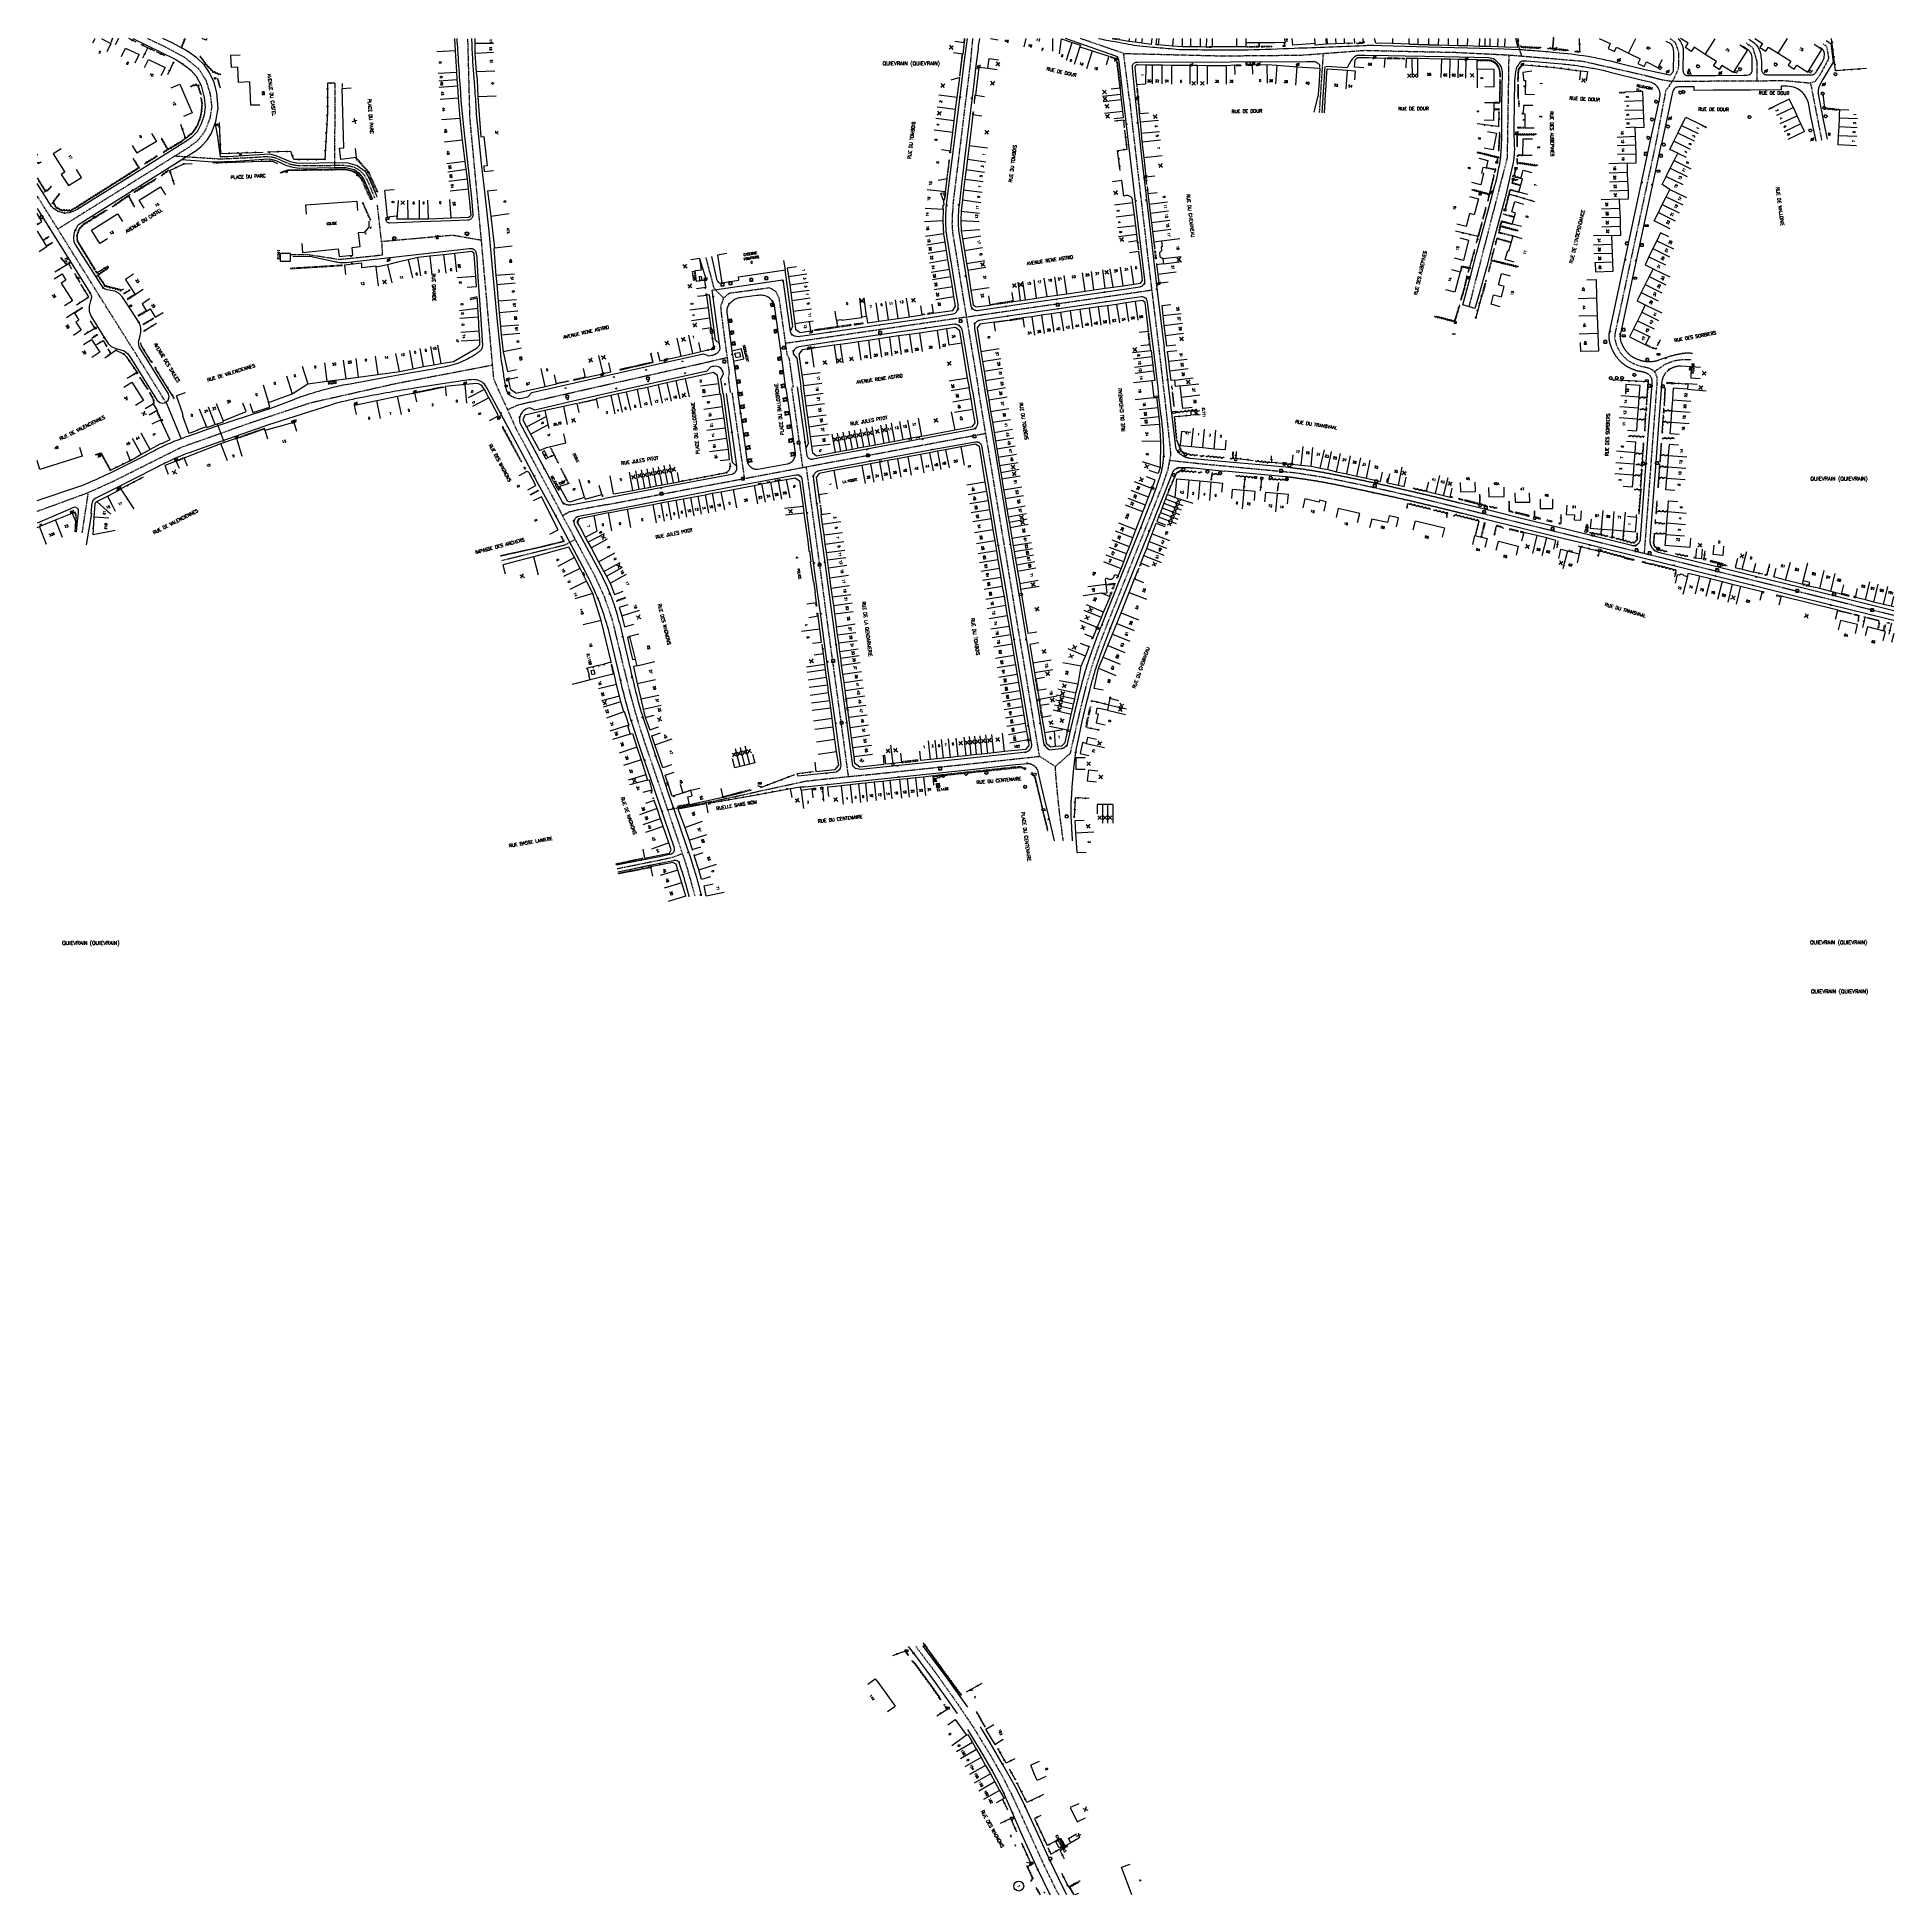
# Model space of a CAD drawing. Header units: millimetres. Extents: x 101000 to 102000, y 121000 to 122001.
import ezdxf
from ezdxf.enums import TextEntityAlignment as Align

# ---------------------------------------------------------------- set-up
doc = ezdxf.new("R2010")
doc.units = ezdxf.units.MM
doc.linetypes.add('DASHED', pattern=[0.75, 0.5, -0.25])
doc.layers.get('0').update_dxf_attribs({"linetype": 'CONTINUOUS'})
for name, color, linetype in [('W0001', 6, 'DASHED'), ('W0008', 7, 'CONTINUOUS'), ('W0017', 7, 'CONTINUOUS'), ('W0100', 7, 'CONTINUOUS'), ('W0105', 7, 'CONTINUOUS'), ('W0112', 1, 'DASHED'), ('W0300', 7, 'CONTINUOUS'), ('W0302', 3, 'CONTINUOUS'), ('W0310', 3, 'CONTINUOUS'), ('W0322', 7, 'CONTINUOUS'), ('W0334', 7, 'CONTINUOUS'), ('W0400', 7, 'CONTINUOUS'), ('W0420', 7, 'CONTINUOUS'), ('W0469', 7, 'CONTINUOUS'), ('W0471', 7, 'CONTINUOUS'), ('W0851', 7, 'CONTINUOUS'), ('W0980', 7, 'CONTINUOUS'), ('W0984', 7, 'CONTINUOUS'), ('W0989', 7, 'CONTINUOUS'), ('W0991', 7, 'CONTINUOUS'), ('W1102', 7, 'CONTINUOUS'), ('W1471', 7, 'CONTINUOUS'), ('W1473', 7, 'CONTINUOUS')]:
    doc.layers.add(name, color=color, linetype=linetype)
doc.styles.get("Standard").update_dxf_attribs({"font": 'romans.shx', "width": 0.85})

# ---------------------------------------------------------------- blocks, each defined once
blk = doc.blocks.new('T400')
for p, q in [((-0.15, 0.3), (0.15, 0.3)), ((-0.15, -0.25), (-0.15, 0.3)), ((-0.15, 0.15), (0.15, 0.15)), ((-0.15, 0), (0.15, 0)), ((0.15, 0.3), (0.15, -0.25)), ((-0.15, -0.15), (0.15, -0.15)), ((-0.15, -0.25), (-0.15, -0.3)), ((-0.15, -0.3), (0.15, -0.3)), ((0.15, -0.3), (0.15, -0.25))]:
    blk.add_line(p, q)
blk = doc.blocks.new('T420')
for p, q in [((0.7, 0.7), (-0.8, 0.7)), ((-0.8, 0.7), (-0.8, -0.8)), ((0.7, 0.7), (0.7, -0.8)), ((0.7, -0.8), (-0.8, -0.8))]:
    blk.add_line(p, q)
blk.add_ellipse((0, 0), major_axis=(-0.53, 0.53), ratio=1, start_param=3.926991, end_param=10.210176)
blk = doc.blocks.new('T1471')
at = {"color": 0, "linetype": 'Continuous', "flags": 128}
blk.add_lwpolyline([(-0.75, -0.5), (-0.75, 0.5), (0.75, 0.5), (0.75, -0.5), (-0.75, -0.5)], dxfattribs=at)
blk = doc.blocks.new('T1473')
at = {"color": 0, "linetype": 'Continuous', "const_width": 0.5, "flags": 128}
blk.add_lwpolyline([(-0.25, 0, 1), (0.25, 0, 1)], format="xyb", close=True, dxfattribs=at)
blk = doc.blocks.new('t991o')
at = {"color": 0, "linetype": 'Continuous'}
for p, q in [((-1, 1), (1, -1)), ((-1, -1), (1, 1))]:
    blk.add_line(p, q, dxfattribs=at)
blk = doc.blocks.new('t322o')
at = {"color": 0, "linetype": 'Continuous'}
for radius in [0.25, 0.15]:
    blk.add_circle((0, 0), radius, dxfattribs=at)
blk = doc.blocks.new('t310o')
at = {"color": 0, "linetype": 'Continuous'}
for centre, start, end in [((-0.5, 0.4), 216.8699, 323.1304), ((0.5, -0.4), 36.8699, 143.1303)]:
    blk.add_arc(centre, 0.625, start, end, dxfattribs=at)
blk = doc.blocks.new('T471')
for p, q in [((-0.333334, 0.333334), (-0.333334, -0.333334)), ((-0.333334, 0.333334), (0.333334, 0.333334)), ((-0.333334, 0), (0, 0)), ((0.500001, 0.500001), (1.000002, 1.000002)), ((-0.500001, -0.500001), (-1.000002, -1.000002)), ((-0.333334, -0.333334), (0.333334, -0.333334))]:
    blk.add_line(p, q)
blk.add_ellipse((0, 0), major_axis=(0.471405, 0.471405), ratio=1, start_param=5.4977871438, end_param=11.780972451)
blk = doc.blocks.new('t112o')
at = {"color": 0, "linetype": 'Continuous'}
for p, q in [((-0.5, 0.5), (0.5, 0.5)), ((-0.5, -0.5), (-0.5, 0.5)), ((0.5, 0.5), (0.5, -0.5)), ((0.5, -0.5), (-0.5, -0.5))]:
    blk.add_line(p, q, dxfattribs=at)
blk = doc.blocks.new('T851')
for p, q in [((-0.2, -0.1), (0, 0.3)), ((0, 0.3), (0.2, -0.1)), ((-0.2, -0.1), (0.2, -0.1))]:
    blk.add_line(p, q)
for major_axis in [(-0.106, 0.106), (-0.0354, 0.0354), (-0.0236, 0.0236)]:
    blk.add_ellipse((0, 0), major_axis=major_axis, ratio=1, start_param=3.926991, end_param=10.210176)
blk = doc.blocks.new('T300')
for p, q in [((-0.8, 0.5), (-0.9, 0.3)), ((-0.9, 0.3), (-0.9, 0.2)), ((-0.9, 0.2), (-0.7, 0.1)), ((-0.7, 0.6), (-0.8, 0.5)), ((-0.8, -0.1), (-0.7, 0.1)), ((-0.6, 0.7), (-0.7, 0.6)), ((-0.7, 0.1), (-0.7, 0.1)), ((-0.5, 0.7), (-0.6, 0.7)), ((-0.3, 0.6), (-0.5, 0.7)), ((-0.3, 0.6), (-0.2, 0.7)), ((-0.2, 0.6), (-0.3, 0.6)), ((-0.2, 0.7), (-0.1, 0.8)), ((-0.1, 0.8), (0.1, 0.8)), ((0.1, 0.8), (0.2, 0.7)), ((0.2, 0.7), (0.3, 0.6)), ((0.3, 0.6), (0.4, 0.5)), ((0.5, 0.5), (0.3, 0.5)), ((0.4, 0.5), (0.4, 0.5)), ((0.6, 0.4), (0.5, 0.5)), ((0.6, 0.4), (0.7, 0.3)), ((0.7, 0.3), (0.7, 0.2)), ((0.7, 0.2), (0.7, 0.1)), ((0.7, 0.1), (0.7, -0.2)), ((-0.8, -0.2), (-0.8, -0.1)), ((-0.7, -0.3), (-0.8, -0.2)), ((-0.8, -0.2), (-0.8, -0.2)), ((-0.7, -0.4), (-0.7, -0.3)), ((-0.5, -0.5), (-0.7, -0.4)), ((-0.4, -0.5), (-0.5, -0.5)), ((-0.4, -0.5), (-0.3, -0.5)), ((-0.3, -0.5), (-0.3, -0.4)), ((-0.3, -0.6), (-0.3, -0.5)), ((-0.3, -0.5), (-0.3, -0.5)), ((-0.2, -0.7), (-0.3, -0.6)), ((-0.1, -0.8), (-0.2, -0.7)), ((0.1, -0.8), (-0.1, -0.8)), ((0.2, -0.7), (0.1, -0.8)), ((0.3, -0.5), (0.2, -0.5)), ((0.3, -0.6), (0.2, -0.7)), ((0.2, -0.7), (0.2, -0.7)), ((0.5, -0.4), (0.3, -0.5)), ((0.3, -0.5), (0.3, -0.6)), ((0.3, -0.5), (0.3, -0.5)), ((0.6, -0.3), (0.5, -0.4)), ((0.7, -0.2), (0.6, -0.3)), ((0.6, -0.3), (0.6, -0.3))]:
    blk.add_line(p, q)
blk = doc.blocks.new('T469')
at = {"color": 0, "linetype": 'Continuous', "flags": 128}
for points in [[(-0.4, 0.4), (0.4, -0.4)], [(-0.4, -0.4), (0.4, 0.4)]]:
    blk.add_lwpolyline(points, dxfattribs=at)
at = {"color": 0, "linetype": 'Continuous'}
blk.add_circle((0, 0), 0.5, dxfattribs=at)
blk = doc.blocks.new('t105o')
for p, q in [((-0.5, 0), (0.5, 0)), ((0.5, 0), (0.2, 0.1)), ((0.5, 0), (0.2, -0.1))]:
    blk.add_line(p, q)

msp = doc.modelspace()

# ---------------------------------------------------------------- linework, layer by layer
at = {"layer": 'W0001'}
for p, q in [((101160.4, 121975.9), (101160.1, 121930.5)), ((101027.4, 121755.3), (101024.1, 121733.6))]:
    msp.add_line(p, q, dxfattribs=at)
for points in [[(101059.5, 122000), (101069.3, 121995.3), (101079.3, 121989.9), (101087, 121983.6), (101090.8, 121977.6), (101093.1, 121970.3), (101094, 121963.3), (101093, 121956.8), (101090.3, 121949.9), (101086.4, 121944.9), (101081.4, 121941.1), (101074.3, 121936.7), (101011.1, 121897.3)], [(101796.9, 122000), (101799.4, 121990.6)], [(101502.5, 121986), (101500.7, 121971.8), (101494.1, 121918.1), (101493.3, 121911.2), (101492.9, 121905.5), (101492.7, 121900.2), (101493, 121895.6), (101494.3, 121887.6), (101498.8, 121859.9), (101507, 121810.7)], [(101588.3, 121967.4), (101590.1, 121951.1), (101598.4, 121880.1), (101604.1, 121833)], [(101074.3, 121936.7), (101098.8, 121935.1), (101115.7, 121935.9), (101123, 121936.4), (101126.2, 121936.2), (101128.9, 121935.5), (101132.9, 121933.7), (101135.9, 121932.4), (101138.2, 121931.9), (101141, 121931.5), (101145.5, 121931.5), (101164.9, 121931.7), (101168.1, 121931.3), (101170.7, 121930.7), (101172.8, 121929.6), (101175.8, 121926.9), (101177.8, 121923.6), (101181.8, 121914)], [(101069.4, 121803.8), (101053.1, 121830.2), (101032.4, 121863.1), (101017.5, 121887.1), (101003.9, 121908.9), (101000, 121915.1)], [(101360.1, 121882), (101363.2, 121870.3), (101364.4, 121865.6), (101369.7, 121860.2)], [(101407.3, 121812), (101405.2, 121827.3), (101404, 121829.6), (101400.4, 121855.1), (101399.7, 121859.9), (101397.9, 121863.6), (101394.6, 121865.6), (101372.6, 121862.6), (101369.7, 121860.2), (101368.1, 121855.6), (101368.4, 121852), (101370.3, 121837.6), (101372.7, 121819.8), (101372.2, 121817.2), (101373.3, 121809.1)], [(101600.2, 121864.3), (101508.2, 121850.9), (101492.4, 121848.7), (101403.1, 121835.7)], [(101253.3, 121800), (101259.2, 121802.7), (101264.8, 121804), (101267.2, 121804.5), (101312.5, 121814.8), (101359.8, 121825.4), (101371.6, 121828.2)], [(101250.1, 121807.1), (101258, 121789.6), (101278.6, 121751.1), (101286.3, 121736.6), (101300.4, 121710.3), (101303, 121704.6), (101305.5, 121699), (101307.4, 121693.7), (101309.7, 121686.7), (101316, 121660.6), (101319.1, 121648), (101321.1, 121640.5), (101323.6, 121632.1)], [(101306.5, 121748.8), (101291.4, 121746), (101286.7, 121744.9), (101283, 121742.9)], [(101250.2, 121718.8), (101284.3, 121727.2), (101289.8, 121730.1)], [(101473.3, 121133.8), (101484.6, 121118.7), (101494.6, 121104.5), (101504.2, 121090.3), (101513.4, 121075.2), (101520.1, 121063.4), (101525.4, 121052.9), (101530.1, 121042.7), (101535.3, 121031.3), (101542.1, 121016.3), (101548.3, 121003.6), (101550.3, 121000)]]:
    msp.add_lwpolyline(points, dxfattribs=at)
at = {"layer": 'W0001', "flags": 128}
for points in [[(101250.1, 121807.1), (101246, 121816.4), (101245.3, 121824.1), (101239.3, 121891.2), (101233.1, 121957.3), (101232, 122000)], [(101503.8, 122000), (101502.5, 121986), (101502.5, 121986)], [(101588.3, 121967.4), (101585.2, 121991.9), (101561.7, 122000)], [(101585.2, 121991.9), (101638.7, 121990.6), (101680.5, 121991), (101692.8, 121991.9), (101714.9, 121993.6), (101730.9, 121993.2), (101764.2, 121992.5), (101792.6, 121991.1), (101832.2, 121987.8), (101865.3, 121980.3), (101875.4, 121977.7), (101880.8, 121976.9), (101905.8, 121977.1), (101926.2, 121977.2), (101941.2, 121977.3), (101955.1, 121976), (101961.1, 121945.2), (101961.1, 121945.2)], [(101879.3, 122000), (101882.2, 121998), (101884.1, 121992.3), (101883.9, 121983.5), (101880.8, 121976.9), (101877.1, 121971.8), (101872, 121944.6), (101872, 121944.6)], [(101920.4, 121997.6), (101924, 121995), (101926.2, 121987.6), (101926.2, 121983), (101926.2, 121977.2), (101926.2, 121977.2)], [(101961.9, 121997), (101963.8, 121995.7), (101964.9, 121989.1), (101960.1, 121980.2), (101957.6, 121976.8), (101955.1, 121976), (101955.1, 121976)], [(101690.7, 121960.1), (101691, 121964.9), (101692.3, 121984.7), (101692.8, 121991.9), (101692.8, 121991.9)], [(101792.6, 121991.1), (101792.4, 121977.1), (101791.7, 121935.6), (101771.1, 121855.5), (101771.1, 121855.5)], [(101872, 121944.6), (101852.4, 121853.2), (101849.9, 121841.5), (101849.6, 121838.8), (101850, 121836.7), (101850.8, 121834.3), (101852.3, 121831.3), (101854.4, 121828.7), (101857.1, 121826.3), (101860.8, 121824.4), (101863.9, 121823.4), (101866.5, 121822.9), (101867.9, 121822.5), (101869.3, 121821.9), (101870.8, 121820.8), (101871.6, 121819.5), (101872.3, 121817.9), (101872.4, 121816), (101872.4, 121814.7), (101865.5, 121722.5)], [(101239.3, 121891.2), (101223.8, 121893.9), (101185.5, 121890.5), (101183.3, 121910.2)], [(101185.5, 121890.5), (101185.9, 121883.2), (101162.8, 121880.8), (101152.1, 121882.5), (101144.9, 121883.5), (101136.2, 121883.5)], [(101604.1, 121833), (101607.1, 121807.4), (101608.2, 121797.7), (101609.5, 121785.6), (101610.5, 121776), (101608.9, 121767.5), (101606.1, 121759.4), (101602, 121749), (101597, 121736.4), (101592.1, 121724.1), (101586.6, 121710.3), (101580.8, 121695.8), (101577.1, 121686.5), (101572.4, 121674.5), (101568.5, 121663.3), (101565.2, 121652.3), (101562, 121639.6), (101559.6, 121629.2), (101556.3, 121614.8), (101548.4, 121607.8), (101539.9, 121613.3), (101535, 121642.5), (101531.1, 121666.1), (101526.8, 121691.7), (101522.2, 121719.6), (101517.1, 121749.9), (101513, 121774.7), (101509.2, 121797.4), (101507, 121810.7)], [(101000, 121745.3), (101027.4, 121755.3), (101041.5, 121761.7), (101077.4, 121779.7), (101113.8, 121792.6), (101147.3, 121803.8), (101193, 121814.1), (101233.3, 121821.8), (101245.3, 121824.1), (101245.3, 121824.1)], [(101890.9, 121826.8), (101886.3, 121826.9), (101882, 121826.3), (101879.5, 121825.5), (101876.7, 121824.3), (101871, 121820.5)], [(101374.2, 121809.3), (101376.4, 121793.7), (101378.6, 121778.3), (101380.9, 121762.9)], [(101412.4, 121768.9), (101408.9, 121794.7), (101406.5, 121811.8)], [(101306.5, 121748.8), (101346.7, 121756.5), (101371.7, 121761.2), (101398.7, 121766.3), (101428.3, 121771.9), (101456, 121777), (101481, 121781.7), (101510.9, 121787.3)], [(101639.9, 121769.5), (101627.3, 121770.7), (101609.8, 121772.6)], [(101437, 121602.4), (101433.6, 121627.5), (101430.9, 121647.4), (101426.9, 121676.4), (101421.9, 121713.7), (101417.8, 121743.6), (101414.3, 121769.2)], [(102000, 121689.2), (101875.9, 121720), (101845.7, 121727.4), (101742.2, 121752.9), (101724.8, 121756.9), (101713.4, 121759.4), (101702.7, 121761.6), (101693.6, 121763.4), (101678.5, 121765.8), (101663.1, 121767.3), (101639.9, 121769.5)], [(101354.4, 121537.9), (101350.2, 121553), (101345.9, 121566), (101340.5, 121582), (101332.7, 121604.9), (101327.5, 121620.1), (101323.6, 121632.1)], [(101339.7, 121584.5), (101357.6, 121587.9), (101366.5, 121589.6), (101380.4, 121592.6), (101390.5, 121594.9), (101414.3, 121600), (101430.9, 121601.8), (101446.2, 121603.3), (101458.8, 121604.6), (101480.3, 121606.9), (101505.7, 121609.6), (101539.9, 121613.3)], [(101552.7, 121567.8), (101550.7, 121582.6), (101549.7, 121592.1), (101548.9, 121600.5), (101548.4, 121607.8)], [(101312.4, 121552.8), (101323.7, 121555.1), (101330.7, 121556.5), (101337.5, 121557.9), (101342.1, 121558.9), (101347.6, 121560.9)]]:
    msp.add_lwpolyline(points, dxfattribs=at)
at = {"layer": 'W0008'}
for p, q in [((101692.1, 121960), (101693.7, 121984.8)), ((101233.1, 121860.1), (101237, 121860.9)), ((101069.4, 121803.8), (101077.5, 121784.3)), ((101096.9, 121792.3), (101100.7, 121782.4))]:
    msp.add_line(p, q, dxfattribs=at)
for points in [[(101000, 121908.4), (101006.3, 121898.4), (101018.3, 121879.2), (101028.5, 121862.8), (101029, 121861.7), (101029.3, 121860.5), (101028.6, 121858), (101028, 121855.8), (101028.1, 121853.1), (101028.9, 121850.5), (101036.1, 121838.9), (101038.3, 121835.6), (101039.9, 121834.1), (101042.5, 121833), (101046.8, 121831.7), (101048.7, 121830.2), (101049.9, 121828.7), (101064.6, 121805), (101066, 121803.8), (101067.7, 121803.5), (101069.2, 121803.8), (101070.6, 121805.1), (101071.1, 121807.1), (101070.8, 121808.5), (101055, 121833.9), (101054.6, 121836.5), (101055.3, 121839), (101055.9, 121841.7), (101055.9, 121843.9), (101055.5, 121845.7), (101054.7, 121847.2), (101048.8, 121856.3), (101045.9, 121860.7), (101044.1, 121862.6), (101041.9, 121863.8), (101037.6, 121864.6), (101036.2, 121865.1), (101035.7, 121865.4), (101035.5, 121865.6), (101020.6, 121888.9), (101020, 121890.3), (101019.7, 121892.8), (101020.1, 121895.4), (101020.6, 121896.7), (101022.1, 121899.5), (101024.2, 121901.1), (101051.3, 121918.1), (101085.6, 121939.6), (101088.2, 121941.6), (101091.5, 121945.2), (101093.9, 121949), (101096.3, 121955.2), (101097.5, 121962.5), (101096.7, 121970.6), (101095.4, 121976.3), (101092.7, 121981.8), (101090.1, 121985.6), (101086, 121989.5), (101081.1, 121993), (101079.4, 121994.1), (101072.7, 121997.6), (101067.7, 122000)], [(101051.5, 122000), (101074.3, 121988.9), (101077.2, 121987.1), (101078.5, 121986.2), (101080.9, 121984.4), (101083, 121982.7)], [(101083, 121982.7), (101085.7, 121979.7), (101088.4, 121974.7), (101089.9, 121968.2), (101090.5, 121963.1), (101089.9, 121958.6), (101088.4, 121953.9), (101086.1, 121949.6), (101083.1, 121946.6), (101080, 121944.4), (101048.7, 121924.8), (101021.5, 121907.9), (101020.2, 121907.1), (101017.4, 121906.1), (101014.8, 121905.9), (101014, 121906), (101011.3, 121906.8), (101008.8, 121908.4)], [(101095.9, 121954), (101097.1, 121946.9), (101098.6, 121936.4), (101102.7, 121936.4), (101125.2, 121937.8), (101128.6, 121937), (101136.2, 121933.7), (101139.8, 121933), (101142.7, 121932.8), (101160.6, 121933.2), (101167.3, 121933), (101167.3, 121933), (101172.4, 121931.6), (101176.6, 121928.5), (101178.9, 121924.6), (101182.4, 121916.1), (101183, 121914.6)], [(101077.8, 121934.7), (101094.8, 121933.6), (101106.9, 121933.9), (101122, 121935), (101125.1, 121935.1), (101128.6, 121934.3), (101134.3, 121931.6), (101137.7, 121930.6), (101141.3, 121930.1), (101160.7, 121930.5), (101166.2, 121930.4), (101170.8, 121929.3), (101173.3, 121927.6), (101175.7, 121924.4), (101175.8, 121924.4), (101180.6, 121913.4)], [(101008.8, 121908.4), (101007.7, 121909.4), (101000, 121921.8)], [(101469.2, 121133.8), (101472, 121130.2), (101482.2, 121116.3), (101495.6, 121097.6)], [(101501.2, 121101.1), (101496.7, 121107.4), (101489.6, 121117.4), (101477.4, 121133.8)], [(101500.6, 121089.9), (101500.6, 121089.9)], [(101545.8, 121000), (101545.1, 121001.1), (101538.9, 121013.6), (101529.8, 121033.8), (101525.3, 121044.2), (101520.6, 121054.8), (101518.3, 121059.6), (101514.2, 121067.3), (101509.5, 121075.5), (101501.2, 121089)], [(101554.5, 121000), (101552.4, 121004.2), (101545.6, 121018.3), (101537.7, 121035.6), (101532.1, 121047.5), (101527.2, 121057.4), (101520, 121070.4), (101513.3, 121081.8), (101508, 121090.5)]]:
    msp.add_lwpolyline(points, dxfattribs=at)
at = {"layer": 'W0008', "flags": 128}
for points in [[(101187.6, 121902.8, 0.1238), (101188.1, 121901.4, 0.2081), (101190, 121900.7), (101206.5, 121901.3), (101222.9, 121901.9), (101231.7, 121902.3, 0.1136), (101233.4, 121902.6, 0.1154), (101234.4, 121903.7, 0.1706), (101234.9, 121905.1), (101234.2, 121914.1), (101231.8, 121934.7), (101230.1, 121948.9, -0.0127), (101227.7, 121977.3, -0.0027), (101226.6, 121993.5, -0.003509), (101226.2, 122000, -0.003509)], [(101234, 122000, 0.009259), (101234.1, 121995.2, 0.0071), (101234.4, 121989.8, 0.0012), (101235.7, 121971.7, -0.0027), (101236.1, 121965.8, 0.0108), (101237.1, 121952.5), (101239.1, 121932.6), (101240.9, 121917.3), (101243.2, 121896.2), (101245.5, 121872.5), (101246.4, 121862.9), (101247.8, 121847.6), (101249.4, 121832, -0.018), (101249.4, 121831.6, 0.0312), (101250, 121826.2, -0.0008), (101251.1, 121819.1, 0.0248), (101252.5, 121811.4, 0.0909), (101253.4, 121809, 0.0815), (101255.3, 121807.4), (101255.3, 121807.4)], [(101499.3, 121986.9), (101501, 122000, 0.0326)], [(101507.5, 122000, -0.004685), (101506.9, 121995.8, 0.0004), (101505.6, 121985.2), (101505.6, 121985.2)], [(101585.1, 121967.1), (101582.8, 121987.4), (101582.6, 121988.2), (101582.4, 121988.8), (101582.1, 121989.9), (101581, 121990.4), (101553.9, 122000, -0.002)], [(101571.6, 122000, 0.025164), (101580.2, 121998.4, -0.0036), (101586.4, 121997.2, 0.0135), (101592.2, 121996.2, 0.0105), (101599.3, 121995.5, 0.0013), (101610.5, 121994.5, 0.0115), (101616.5, 121994, 0.0076), (101619.8, 121994, 0.0026), (101634.7, 121993.9, 0.0034), (101652.3, 121993.9, 0.0063), (101677.1, 121994.8, 0.0047), (101714.3, 121996.2, -0.0153), (101717.1, 121996.3, -0.0022), (101719.8, 121996.3), (101724.2, 121996.2), (101749.2, 121995.5), (101770.5, 121994.9), (101789.9, 121994.3), (101797.6, 121994.1, -0.008), (101798.8, 121994, -0.0018), (101806.7, 121993.5, -0.0064), (101817.7, 121992.5, -0.0179), (101835.1, 121990.4, -0.0179), (101851.4, 121986.9), (101865.9, 121983.3), (101879.1, 121980.4, 0.2584), (101880.4, 121981.1, 0.1111), (101881.3, 121982.6, 0.0687), (101881.4, 121983.5), (101881.5, 121991.4, 0.0465), (101881.3, 121994.2, 0.1192), (101880.3, 121996.7, 0.1094), (101879.7, 121997.2), (101877.4, 121998.4), (101877.4, 121998.4)], [(101883.7, 122000, -0.015954), (101884.2, 121999.4, -0.0819), (101886, 121996.4, -0.0514), (101886.5, 121994.6, -0.0452), (101886.6, 121993.2), (101886.4, 121983.5, 0.0654), (101886.5, 121982.1, 0.1216), (101887.2, 121980.8, 0.1388), (101888.3, 121980.1, 0.0711), (101889.5, 121980), (101904.2, 121980.1), (101919.1, 121980.2, 0.0619), (101921.5, 121980.3, 0.1), (101922.8, 121980.9, 0.1297), (101923.5, 121981.9, 0.0977), (101923.7, 121983), (101923.7, 121989.1, 0.0494), (101923.6, 121990.7, 0.0784), (101923.1, 121991.9, 0.0611), (101922, 121993.4, 0.0587), (101921.4, 121993.9), (101918.8, 121995.6), (101918.8, 121995.6)], [(101921.9, 121999.6, -0.0726), (101925.9, 121996.5, -0.1269), (101928.1, 121991.8, -0.0344), (101928.8, 121986.1, 0.0717), (101928.8, 121982.9, 0.1528), (101929.6, 121981.2, 0.1093), (101930.9, 121980.5, 0.0808), (101931.9, 121980.3), (101943, 121980.3), (101953.1, 121980.4, 0.0304), (101955.7, 121980.4, 0.1321), (101957.4, 121981, 0.0922), (101958.4, 121982.2), (101961.2, 121986.8, 0.0279), (101962, 121988.3, 0.1012), (101962.6, 121991, 0.0781), (101962.4, 121992.8, 0.171), (101961.6, 121994.1), (101960.2, 121995.1), (101960.2, 121995.1)], [(101963.6, 121998.9), (101966, 121997.3), (101967.3, 121987.2), (101961.9, 121978.2, 0.0071), (101960.9, 121976.5, 0.0646), (101959.5, 121973.2, 0.0682), (101959.2, 121970.9, 0.0422), (101959.5, 121969), (101962, 121956.2), (101964, 121945.8), (101964, 121945.8)], [(101402.7, 121875.4), (101406.9, 121844.8), (101405.5, 121842.1, 0.0762), (101406.3, 121840.7, 0.1368), (101408.2, 121839.7, 0.0358), (101409.7, 121839.4), (101418.8, 121840.7), (101453.3, 121845.7), (101477.6, 121849.2), (101493.4, 121851.6, 0.1847), (101495.1, 121852.7, 0.1142), (101496, 121854.5, 0.0961), (101496, 121856.6), (101494.4, 121866.3), (101490.4, 121890.6, -0.021), (101489.5, 121897.7, -0.0264), (101489.4, 121903.9, -0.0124), (101489.8, 121910.4), (101491.4, 121923.4), (101497.1, 121968.7), (101499.3, 121986.9)], [(101505.6, 121985.2), (101504.3, 121974.1), (101500.4, 121942.5), (101497.8, 121921.4), (101496.5, 121910.1, 0.0245), (101496, 121902.9, 0.0279), (101496.2, 121897.6, 0.0131), (101496.7, 121893.4), (101500.1, 121872.4), (101502.7, 121856.8, 0.1193), (101503.4, 121854.8, 0.143), (101504.9, 121853.7, 0.124), (101507.3, 121853.6), (101522.3, 121855.8), (101526.5, 121856.4), (101549.3, 121859.7), (101574.3, 121863.3), (101594.1, 121866.2, 0.146), (101595.6, 121867, 0.1275), (101596.4, 121868.2, 0.1108), (101596.6, 121869.9), (101594.8, 121884.9), (101591.6, 121912.2), (101588.2, 121941.1), (101585.1, 121967.1)], [(101690.9, 121984.5), (101690.9, 121985.5, 0.2435), (101689.6, 121986.6, 0.0239), (101688.7, 121987.2, 0.0995), (101687.6, 121987.4), (101686.1, 121987.4), (101683.9, 121987.3), (101642.7, 121987.2), (101592.9, 121987.1, 0.0534), (101591.8, 121987, 0.0895), (101590.8, 121986.6, 0.0871), (101590.1, 121985.9, 0.0663), (101589.8, 121985.4, 0.1119), (101589.7, 121984.6), (101589.9, 121982), (101591.4, 121967.6), (101591.4, 121967.6)], [(101869.2, 121945.9), (101872.4, 121960.5), (101873.5, 121965.7, 0.0402), (101874.1, 121969.3, 0.1221), (101873.4, 121972.7, 0.107), (101871.6, 121975, 0.1132), (101868.7, 121976.4), (101864.7, 121977.4), (101847.3, 121981.7, 0.006), (101843.4, 121982.7, 0.0113), (101836.4, 121984, 0.0064), (101829.2, 121985.2, 0.0162), (101821.3, 121986.1), (101802.1, 121987.7, 0.0148), (101801, 121987.8, 0.0872), (101799.9, 121987.7, 0.0913), (101798.8, 121987.1, 0.0705), (101797.6, 121985.6, 0.0722), (101796.5, 121983.6, 0.0461), (101796.2, 121982.2), (101795.6, 121977.1), (101795.3, 121952.6, 0.0108), (101795.3, 121948.7, -0.005), (101795.6, 121940.9, -0.0577), (101794.9, 121933.2), (101790.7, 121914.2), (101783.7, 121888.4), (101780.7, 121877.2), (101776.3, 121861.1), (101774.4, 121854.5), (101767.8, 121856.4), (101771.8, 121871), (101775.1, 121883.6), (101779, 121898), (101784.1, 121916.9, 0.0256), (101787.7, 121932.2, 0.0198), (101788.4, 121937.9, 0.0033), (101788.5, 121939.6, 0.0149), (101788.8, 121945.1), (101788.9, 121960.4), (101789.1, 121977.1, 0.0107), (101789.2, 121981, 0.104), (101788.5, 121984.8, 0.0781), (101786.8, 121987, 0.0585), (101785.1, 121988.5, 0.139), (101781.9, 121989.5), (101757.8, 121990), (101736.8, 121990.4), (101727.8, 121990.6), (101715, 121990.8), (101712.6, 121990.8, 0.0325), (101711.1, 121990.8, 0.1056), (101709.8, 121990.3, 0.0569), (101708.8, 121989.4, 0.0824), (101705.6, 121984.2), (101694.2, 121984.8), (101694.2, 121984.8)], [(101958.2, 121944.6), (101955.2, 121959.1), (101954.2, 121964.3, 0.074), (101953, 121967.9, 0.086), (101950.6, 121971.1, 0.0852), (101947.1, 121973.3, 0.1002), (101942.6, 121974.2), (101939.3, 121974.2), (101939.3, 121972.3), (101922.7, 121972.2), (101902.6, 121972.1), (101892.4, 121972), (101892.5, 121974), (101884.4, 121973.9, 0.1226), (101882.6, 121973.5, 0.1643), (101881.1, 121971.8, 0.047), (101880.8, 121971), (101877.7, 121956.5), (101874.8, 121943.3), (101874.8, 121943.3)], [(101000, 121751), (101022.9, 121758.8, 0.0199), (101028.7, 121761.1, 0.0092), (101037.7, 121765.2), (101038.8, 121765.7), (101058.1, 121775.4, -0.0049), (101067.1, 121780, -0.0127), (101073.1, 121782.7, -0.0144), (101082.3, 121786.1), (101095.9, 121790.9), (101100.8, 121792.6), (101105.6, 121794.1), (101122, 121799.5), (101125.8, 121800.8, 0.0136), (101137.3, 121805.2, -0.0166), (101147.3, 121808.7, -0.0166), (101158.9, 121812, -0.014), (101168.5, 121814), (101182.7, 121816.7), (101200.5, 121819.8), (101213.3, 121822.1, 0.0153), (101222.3, 121823.8, 0.0641), (101231.8, 121827.4, 0.0117), (101236.3, 121830.1, 0.0667), (101238.8, 121831.9, 0.2034), (101240, 121834.5), (101239, 121851.4), (101237.6, 121871.2), (101236.9, 121881.2, 0.0886), (101236.4, 121884.9, 0.1263), (101235.4, 121886.2, 0.1289), (101233.9, 121886.7, 0.0577), (101232.7, 121886.7), (101224.7, 121885.8), (101224.7, 121885.8), (101167.8, 121879.3, -0.0577), (101162.9, 121879.2, -0.022), (101160.1, 121879.7), (101146.8, 121882.5), (101137.7, 121882.3)], [(101363.2, 121882.6), (101365.9, 121870.4, 0.0929), (101366.6, 121869, 0.1332), (101367.3, 121868.3, 0.179596), (101368.8, 121868.3)], [(101255.3, 121807.4, 0.044687), (101257.8, 121806.4, 0.1234), (101261, 121806.2), (101264.3, 121807), (101266.4, 121809.3), (101299, 121816.6), (101338.6, 121825.6), (101358.9, 121830.1), (101361.7, 121829), (101363.2, 121829.3, 0.0864), (101365.8, 121830.2, 0.0906), (101367.2, 121831.6, 0.1895), (101367.8, 121833), (101367.5, 121835.5), (101365.3, 121837.5), (101362.1, 121861.9), (101360.6, 121861.7)], [(101403.3, 121811.4), (101400.7, 121830.7), (101397.2, 121856, 0.1172), (101396.3, 121858.1, 0.122), (101393.4, 121860.8, 0.0899), (101390.6, 121861.6, 0.0654), (101387.7, 121861.5), (101379.6, 121860.4, 0.0554), (101376.6, 121859.8, 0.0769), (101374.3, 121858.3, 0.0583), (101372.6, 121856.7, 0.1018), (101371.6, 121854.7, 0.0953), (101371.5, 121852.6), (101374.2, 121831.6)], [(101601.2, 121832.7), (101598, 121858, 0.0666), (101597.7, 121859.1, 0.1609), (101596.3, 121860.4, 0.1562), (101594.8, 121860.8), (101576.1, 121858.1), (101550.3, 121854.4), (101530.3, 121851.4), (101523, 121850.3), (101508.4, 121848.2, 0.1026), (101506.1, 121847.5, 0.173), (101504.9, 121846, 0.117), (101504.9, 121843.6), (101506.8, 121831.9), (101510.4, 121810.2)], [(101503.7, 121810.2), (101498.4, 121842.4, 0.1274), (101497.5, 121844.3, 0.113), (101495.6, 121845.8, 0.1478), (101494.1, 121846.1), (101477.5, 121843.7), (101453.8, 121840.3), (101427.8, 121836.5), (101410.2, 121833.9, 0.0769), (101408.4, 121832.9, 0.1285), (101407.4, 121831.3, 0.0399), (101407.1, 121830.1), (101409.2, 121827.8), (101411.3, 121812.6)], [(101369.4, 121808.6), (101368.2, 121816.6), (101369.6, 121819.4, 0.0885), (101368.7, 121821.6, 0.1768), (101366.2, 121823.3, 0.1061), (101362.7, 121823), (101360.7, 121820.8), (101301.3, 121807.4), (101299, 121806.9), (101286.4, 121804), (101268.1, 121799.8), (101265.3, 121801, 0.0745), (101262.6, 121800, 0.135), (101260.4, 121797.4, 0.1098), (101259.7, 121794.5, 0.1271), (101260, 121793), (101269.1, 121775.9), (101282.8, 121750.4, 0.0456), (101283.8, 121749.5, 0.1208), (101286, 121748.8, 0.0705), (101287.5, 121748.8), (101295, 121750.2), (101305.8, 121752.2)], [(101244.9, 121806.7), (101242.2, 121811.7, 0.0615), (101240.9, 121813.7, 0.1124), (101238.1, 121815.6, 0.0907), (101234.8, 121816.2, 0.0402), (101230.3, 121815.7), (101219.4, 121814.1), (101203.3, 121811.6, 0.0085), (101176.1, 121806.8, 0.0079), (101167.9, 121805.1, 0.022), (101157.4, 121802.3), (101124.1, 121791.7), (101122.1, 121791), (101098.9, 121782.9), (101081.8, 121776.8, 0.0254), (101068.8, 121771.2, 0.007), (101065, 121769.3), (101050.8, 121762.1), (101043.8, 121758.5), (101032.7, 121752.9, 0.1284), (101030, 121751, 0.1183), (101029.4, 121749.1, -0.0006), (101029.3, 121748), (101028.9, 121744), (101029.2, 121744), (101026.4, 121727.2), (101026.4, 121727.2)], [(101320.5, 121631.1, -0.068845), (101319.6, 121633.7, -0.0081), (101316.7, 121644.2, -0.0064), (101314.3, 121653.8), (101309.4, 121674.9), (101308.1, 121680.1, 0.0134), (101304.3, 121692.3, 0.027), (101298.4, 121706.4, 0.0118), (101295.3, 121712.7), (101278.4, 121744.4), (101270.1, 121759.7), (101261.2, 121776.4), (101252.5, 121792.7), (101244.9, 121806.7)], [(101418.2, 121604.9), (101409.1, 121603.8), (101409.7, 121602.7), (101430.6, 121604.9), (101432.5, 121606.5), (101432.9, 121607.6), (101433, 121608.7), (101429.9, 121631.3), (101427.9, 121646.5), (101425.4, 121664.6), (101421.9, 121690.4), (101419.3, 121709.7), (101412.1, 121762.8), (101412.1, 121762.8, 0.31714), (101409.3, 121764.8), (101409.1, 121764.8), (101408.8, 121764.8), (101408.6, 121764.8), (101401.8, 121763.5), (101374.7, 121758.4), (101341.2, 121752), (101307.1, 121745.4)], [(101021.2, 121734.1), (101021.8, 121739.9), (101022.3, 121744.3, 0.1534), (101022, 121746.4, 0.1745), (101020.9, 121747.3, 0.1854), (101019.6, 121747.3), (101008.5, 121742.5), (101000, 121738.8)], [(101307.1, 121745.4), (101291.5, 121742.5, 0.1475), (101290.1, 121741.7, 0.1102), (101289.3, 121740.4, 0.1), (101289.1, 121739.2, 0.1082), (101289.6, 121737.7), (101303.4, 121711.9, -0.0268), (101308.3, 121701.4, -0.0164), (101310.7, 121694.9, -0.0122), (101312.8, 121687.9, -0.0045), (101314.3, 121682.3), (101315.5, 121677.4), (101318.7, 121663.6, -0.0009), (101320.4, 121656.2, 0.0103), (101323.6, 121643.4, 0.020845), (101326.6, 121633.3)]]:
    msp.add_lwpolyline(points, format="xyb", dxfattribs=at)
for points in [[(101591.4, 121967.6), (101594.8, 121936.2), (101597.4, 121913.4), (101598.5, 121904.4), (101602.3, 121872), (101603.1, 121865.2), (101607, 121833.4)], [(101868.2, 121818.9), (101868, 121819), (101867.7, 121819.1), (101867.5, 121819.3), (101867.3, 121819.4), (101867.1, 121819.5), (101866.8, 121819.6), (101866.6, 121819.7), (101866.4, 121819.8), (101866.1, 121819.9), (101865.9, 121820), (101865.6, 121820.1), (101865.4, 121820.2), (101865.2, 121820.2), (101864.9, 121820.3), (101864.7, 121820.3), (101864.4, 121820.4), (101864.2, 121820.4), (101864, 121820.5), (101863.7, 121820.5), (101863.5, 121820.6), (101863.2, 121820.6), (101863, 121820.6), (101862.7, 121820.7), (101862.5, 121820.7), (101862.3, 121820.8), (101862, 121820.8), (101861.8, 121820.9), (101861.6, 121820.9), (101861.3, 121821), (101861.1, 121821.1), (101860.8, 121821.2), (101860.6, 121821.3), (101860.4, 121821.4), (101860.2, 121821.4), (101859.9, 121821.5), (101859.7, 121821.6), (101859.5, 121821.7), (101859.2, 121821.8), (101859, 121821.9), (101858.8, 121822), (101858.6, 121822.1), (101858.3, 121822.2), (101858.1, 121822.3), (101857.9, 121822.4), (101857.7, 121822.5), (101857.4, 121822.6), (101857.2, 121822.7), (101857, 121822.8), (101856.8, 121823), (101856.6, 121823.1), (101856.4, 121823.2), (101856.1, 121823.3), (101855.9, 121823.5), (101855.7, 121823.6), (101855.5, 121823.7), (101855.3, 121823.9), (101855.1, 121824), (101854.9, 121824.2), (101854.7, 121824.3), (101854.5, 121824.5), (101854.3, 121824.6), (101854.1, 121824.8), (101853.9, 121825), (101853.7, 121825.1), (101853.5, 121825.3), (101853.3, 121825.5), (101853.1, 121825.6), (101853, 121825.8), (101852.8, 121826), (101852.6, 121826.2), (101852.4, 121826.4), (101852.2, 121826.5), (101852.1, 121826.7), (101851.9, 121826.9), (101851.7, 121827.1), (101851.6, 121827.3), (101851.4, 121827.5), (101851.2, 121827.7), (101851.1, 121827.9), (101850.9, 121828.1), (101850.8, 121828.3), (101850.6, 121828.5), (101850.5, 121828.7), (101850.3, 121828.9), (101850.2, 121829.1), (101850, 121829.4), (101849.9, 121829.6), (101849.7, 121829.8), (101849.6, 121830), (101849.5, 121830.2), (101849.4, 121830.4), (101849.2, 121830.7), (101849.1, 121830.9), (101849, 121831.1), (101848.9, 121831.3), (101848.8, 121831.6), (101848.6, 121831.8), (101848.5, 121832), (101848.4, 121832.2), (101848.3, 121832.5), (101848.2, 121832.7), (101848.1, 121832.9), (101848, 121833.2), (101847.9, 121833.4), (101847.9, 121833.7), (101847.8, 121833.9), (101847.7, 121834.1), (101847.6, 121834.4), (101847.5, 121834.6), (101847.4, 121834.9), (101847.4, 121835.1), (101847.3, 121835.3), (101847.2, 121835.6), (101847.1, 121835.8), (101847.1, 121836.1), (101847, 121836.3), (101847, 121836.6), (101846.9, 121836.8), (101846.8, 121837.1), (101846.8, 121837.3), (101846.8, 121837.6), (101846.7, 121837.8), (101846.7, 121838.1), (101846.6, 121838.3), (101846.6, 121838.6), (101846.6, 121838.9), (101846.6, 121839.1), (101846.6, 121839.4), (101846.6, 121839.6), (101846.6, 121839.8), (101846.6, 121840.1), (101846.6, 121840.3), (101846.7, 121840.6), (101846.7, 121840.8), (101846.7, 121841), (101846.8, 121841.3), (101846.9, 121841.5), (101869.2, 121945.9)], [(101891.5, 121830.3), (101891.2, 121830.3), (101891, 121830.3), (101890.8, 121830.3), (101890.5, 121830.4), (101890.3, 121830.4), (101890, 121830.4), (101889.8, 121830.4), (101889.5, 121830.4), (101889.3, 121830.4), (101889, 121830.4), (101888.8, 121830.4), (101888.5, 121830.4), (101888.3, 121830.4), (101888, 121830.4), (101887.8, 121830.4), (101887.5, 121830.4), (101887.3, 121830.3), (101887, 121830.3), (101886.8, 121830.3), (101886.5, 121830.3), (101886.3, 121830.2), (101886, 121830.2), (101885.8, 121830.1), (101885.5, 121830.1), (101885.3, 121830.1), (101885, 121830), (101884.8, 121830), (101884.5, 121829.9), (101884.2, 121829.9), (101884, 121829.8), (101883.7, 121829.8), (101883.5, 121829.7), (101883.3, 121829.7), (101883, 121829.6), (101882.8, 121829.6), (101882.5, 121829.5), (101882.3, 121829.5), (101882, 121829.4), (101881.8, 121829.3), (101881.6, 121829.3), (101881.3, 121829.2), (101881.1, 121829.2), (101880.8, 121829.1), (101880.6, 121829), (101880.4, 121829), (101880.1, 121828.9), (101879.9, 121828.8), (101879.6, 121828.8), (101879.4, 121828.7), (101879.2, 121828.6), (101873.7, 121826.8), (101873.5, 121826.7), (101873.2, 121826.6), (101873, 121826.5), (101872.7, 121826.4), (101872.5, 121826.4), (101872.3, 121826.3), (101872, 121826.2), (101871.8, 121826.2), (101871.5, 121826.1), (101871.3, 121826), (101871, 121826), (101870.8, 121825.9), (101870.5, 121825.9), (101870.3, 121825.9), (101870.1, 121825.8), (101869.8, 121825.8), (101869.6, 121825.7), (101869.3, 121825.7), (101869.1, 121825.7), (101868.8, 121825.7), (101868.6, 121825.7), (101868.3, 121825.7), (101868.1, 121825.7), (101867.9, 121825.7), (101867.6, 121825.7), (101867.4, 121825.7), (101867.1, 121825.7), (101866.9, 121825.7), (101866.6, 121825.8), (101866.4, 121825.8), (101866.1, 121825.9), (101865.9, 121825.9), (101865.7, 121825.9), (101865.4, 121826), (101865.2, 121826.1), (101864.9, 121826.1), (101864.7, 121826.2), (101864.5, 121826.2), (101864.2, 121826.3), (101864, 121826.4), (101863.8, 121826.4), (101863.5, 121826.5), (101863.3, 121826.6), (101863, 121826.7), (101862.8, 121826.8), (101862.6, 121826.8), (101862.3, 121826.9), (101862.1, 121827), (101861.9, 121827.1), (101861.6, 121827.2), (101861.4, 121827.3), (101861.2, 121827.4), (101860.9, 121827.5), (101860.7, 121827.6), (101860.5, 121827.7), (101860.3, 121827.8), (101860.1, 121827.9), (101859.8, 121828.1), (101859.6, 121828.2), (101859.4, 121828.3), (101859.2, 121828.5), (101859, 121828.6), (101858.8, 121828.7), (101858.6, 121828.9), (101858.4, 121829), (101858.2, 121829.2), (101858, 121829.3), (101857.8, 121829.5), (101857.6, 121829.7), (101857.4, 121829.8), (101857.2, 121830), (101857.1, 121830.2), (101856.9, 121830.4), (101856.7, 121830.5), (101856.6, 121830.7), (101856.4, 121830.9), (101856.2, 121831.1), (101856.1, 121831.3), (101855.9, 121831.5), (101855.7, 121831.7), (101855.6, 121831.9), (101855.4, 121832.1), (101855.3, 121832.3), (101855.2, 121832.5), (101855, 121832.7), (101854.9, 121832.9), (101854.7, 121833.1), (101854.6, 121833.4), (101854.5, 121833.6), (101854.4, 121833.8), (101854.2, 121834), (101854.1, 121834.2), (101854, 121834.5), (101853.9, 121834.7), (101853.8, 121834.9), (101853.7, 121835.2), (101853.6, 121835.4), (101853.5, 121835.6), (101853.4, 121835.9), (101853.3, 121836.1), (101853.2, 121836.3), (101853.2, 121836.6), (101853.1, 121836.8), (101853, 121837.1), (101852.9, 121837.3), (101852.9, 121837.6), (101852.8, 121837.8), (101852.8, 121838), (101852.7, 121838.3), (101852.7, 121838.5), (101852.7, 121838.8), (101852.7, 121839.1), (101852.6, 121839.3), (101852.6, 121839.6), (101852.7, 121839.8), (101852.7, 121840.1), (101852.7, 121840.4), (101852.8, 121840.6), (101852.8, 121840.9), (101852.9, 121841.1), (101874.8, 121943.3)], [(101359.6, 121869.6), (101360.5, 121869.7), (101357, 121881.2)], [(101510.4, 121810.2), (101515, 121783), (101524.2, 121727.1), (101528.7, 121700.5), (101532.8, 121675.8), (101536.4, 121654.2), (101538.4, 121642.6), (101542, 121620.6), (101542.2, 121620), (101542.3, 121619.8), (101542.5, 121619.6), (101542.6, 121619.4), (101542.7, 121619.1), (101542.9, 121618.9), (101543, 121618.7), (101543.2, 121618.5), (101543.3, 121618.3), (101543.5, 121618.1), (101543.7, 121617.9), (101543.9, 121617.8), (101544.1, 121617.6), (101544.2, 121617.4), (101544.4, 121617.3), (101544.6, 121617.1), (101544.8, 121616.9), (101545.1, 121616.8), (101551.6, 121617.5), (101551.8, 121617.5), (101552.1, 121617.6), (101552.3, 121617.6), (101552.6, 121617.7), (101552.8, 121617.8), (101553.1, 121617.9), (101553.3, 121618.1), (101553.5, 121618.2), (101553.7, 121618.4), (101553.9, 121618.5), (101554.1, 121618.7), (101554.3, 121618.9), (101554.4, 121619.1), (101554.6, 121619.3), (101554.8, 121619.5), (101554.9, 121619.7), (101555.2, 121620.7), (101556.9, 121628.6), (101558.5, 121635.5), (101558.6, 121635.8), (101558.6, 121636), (101558.7, 121636.3), (101558.7, 121636.5), (101558.8, 121636.8), (101558.8, 121637), (101558.9, 121637.3), (101559, 121637.5), (101559, 121637.7), (101559.1, 121638), (101559.1, 121638.2), (101559.2, 121638.5), (101559.3, 121638.7), (101559.3, 121639), (101559.4, 121639.2), (101559.4, 121639.5), (101559.5, 121639.7), (101559.6, 121639.9), (101559.6, 121640.2), (101559.7, 121640.4), (101559.7, 121640.7), (101559.8, 121640.9), (101559.9, 121641.2), (101559.9, 121641.4), (101560, 121641.7), (101560, 121641.9), (101560.1, 121642.1), (101560.2, 121642.4), (101560.2, 121642.6), (101560.3, 121642.9), (101560.3, 121643.1), (101560.4, 121643.4), (101560.5, 121643.6), (101560.5, 121643.9), (101560.6, 121644.1), (101560.6, 121644.3), (101560.7, 121644.6), (101560.8, 121644.8), (101560.8, 121645.1), (101560.9, 121645.3), (101560.9, 121645.6), (101561, 121645.8), (101561.1, 121646), (101561.1, 121646.3), (101561.2, 121646.5), (101561.3, 121646.8), (101561.3, 121647), (101561.4, 121647.3), (101561.4, 121647.5), (101561.5, 121647.8), (101561.6, 121648), (101561.6, 121648.2), (101561.7, 121648.5), (101561.8, 121648.7), (101561.8, 121649), (101561.9, 121649.2), (101561.9, 121649.5), (101562, 121649.7), (101562.1, 121649.9), (101562.1, 121650.2), (101562.2, 121650.4), (101562.3, 121650.7), (101562.3, 121650.9), (101562.4, 121651.1), (101562.4, 121651.4), (101562.5, 121651.6), (101562.6, 121651.9), (101562.6, 121652.1), (101562.7, 121652.4), (101562.8, 121652.6), (101562.8, 121652.8), (101562.9, 121653.1), (101562.9, 121653.3), (101563, 121653.6), (101563.1, 121653.8), (101563.1, 121654.1), (101563.2, 121654.3), (101563.3, 121654.5), (101563.3, 121654.8), (101563.4, 121655), (101563.5, 121655.3), (101563.5, 121655.5), (101563.6, 121655.7), (101563.7, 121656), (101563.7, 121656.2), (101563.8, 121656.5), (101563.9, 121656.7), (101563.9, 121656.9), (101564, 121657.2), (101564.1, 121657.4), (101564.1, 121657.7), (101564.2, 121657.9), (101564.3, 121658.2), (101564.3, 121658.4), (101564.4, 121658.6), (101564.5, 121658.9), (101564.5, 121659.1), (101564.6, 121659.4), (101564.7, 121659.6), (101564.8, 121659.8), (101564.8, 121660.1), (101564.9, 121660.3), (101565, 121660.5), (101565.1, 121660.8), (101565.1, 121661), (101565.2, 121661.3), (101565.3, 121661.5), (101565.4, 121661.7), (101565.4, 121662), (101565.5, 121662.2), (101565.6, 121662.5), (101565.7, 121662.7), (101565.7, 121662.9), (101565.8, 121663.2), (101565.9, 121663.4), (101566, 121663.7), (101566.1, 121663.9), (101566.1, 121664.1), (101566.2, 121664.4), (101566.3, 121664.6), (101566.4, 121664.8), (101566.4, 121665.1), (101566.5, 121665.3), (101566.6, 121665.6), (101566.7, 121665.8), (101566.8, 121666), (101566.8, 121666.3), (101566.9, 121666.5), (101567, 121666.7), (101567.1, 121667), (101567.2, 121667.2), (101567.3, 121667.5), (101567.3, 121667.7), (101567.4, 121667.9), (101567.5, 121668.2), (101567.6, 121668.4), (101567.7, 121668.6), (101567.7, 121668.9), (101567.8, 121669.1), (101567.9, 121669.3), (101568, 121669.6), (101568.1, 121669.8), (101568.2, 121670.1), (101568.2, 121670.3), (101568.3, 121670.5), (101568.4, 121670.8), (101568.5, 121671), (101568.6, 121671.2), (101568.7, 121671.5), (101568.7, 121671.7), (101568.8, 121671.9), (101568.9, 121672.2), (101569, 121672.4), (101569.1, 121672.7), (101569.2, 121672.9), (101569.3, 121673.1), (101569.3, 121673.4), (101569.4, 121673.6), (101569.5, 121673.8), (101569.6, 121674.1), (101569.7, 121674.3), (101569.8, 121674.5), (101569.9, 121674.8), (101569.9, 121675), (101570, 121675.2), (101570.1, 121675.5), (101570.2, 121675.7), (101570.3, 121676), (101570.4, 121676.2), (101570.5, 121676.4), (101570.5, 121676.7), (101570.6, 121676.9), (101570.7, 121677.1), (101570.8, 121677.4), (101570.9, 121677.6), (101571, 121677.8), (101571.1, 121678.1), (101571.2, 121678.3), (101571.3, 121678.5), (101571.3, 121678.8), (101571.4, 121679), (101571.5, 121679.2), (101571.6, 121679.5), (101571.7, 121679.7), (101571.8, 121680), (101571.9, 121680.2), (101572, 121680.4), (101572.1, 121680.7), (101572.2, 121680.9), (101572.3, 121681.1), (101572.4, 121681.4), (101572.4, 121681.6), (101572.5, 121681.8), (101572.6, 121682.1), (101572.7, 121682.3), (101572.8, 121682.5), (101572.9, 121682.8), (101573, 121683), (101573.1, 121683.2), (101573.2, 121683.5), (101573.3, 121683.7), (101573.4, 121683.9), (101573.5, 121684.2), (101573.6, 121684.4), (101584.1, 121710.7), (101594.4, 121736.6), (101599.7, 121749.9), (101599.8, 121750.1), (101599.9, 121750.3), (101600, 121750.6), (101600.1, 121750.8), (101600.2, 121751), (101600.3, 121751.3), (101600.4, 121751.5), (101600.5, 121751.7), (101600.6, 121752), (101600.6, 121752.2), (101600.7, 121752.4), (101600.8, 121752.7), (101600.9, 121752.9), (101601, 121753.1), (101601.1, 121753.4), (101601.2, 121753.6), (101601.3, 121753.8), (101601.4, 121754.1), (101601.4, 121754.3), (101601.5, 121754.5), (101601.6, 121754.8), (101601.7, 121755), (101601.8, 121755.2), (101601.9, 121755.5), (101602, 121755.7), (101602, 121755.9), (101602.1, 121756.2), (101602.2, 121756.4), (101602.3, 121756.6), (101602.4, 121756.9), (101602.5, 121757.1), (101602.5, 121757.3), (101602.6, 121757.6), (101602.7, 121757.8), (101602.8, 121758), (101602.9, 121758.3), (101603, 121758.5), (101603, 121758.7), (101603.1, 121759), (101603.2, 121759.2), (101603.3, 121759.4), (101603.4, 121759.7), (101603.4, 121759.9), (101603.5, 121760.1), (101603.6, 121760.4), (101603.7, 121760.6), (101603.8, 121760.8), (101603.8, 121761.1), (101603.9, 121761.3), (101604, 121761.6), (101604.1, 121761.8), (101604.2, 121762), (101604.2, 121762.3), (101604.3, 121762.5), (101604.4, 121762.7), (101604.5, 121763), (101604.5, 121763.2), (101604.6, 121763.5), (101604.7, 121763.7), (101604.8, 121763.9), (101604.8, 121764.2), (101604.9, 121764.4), (101605, 121764.7), (101605.1, 121764.9), (101605.1, 121765.1), (101605.2, 121765.4), (101605.3, 121765.6), (101605.3, 121765.9), (101605.4, 121766.1), (101605.5, 121766.3), (101605.5, 121766.6), (101605.6, 121766.8), (101605.7, 121767.1), (101605.7, 121767.3), (101605.8, 121767.6), (101605.8, 121767.8), (101605.9, 121768), (101605.9, 121768.3), (101606, 121768.5), (101606, 121768.8), (101606.1, 121769), (101606.1, 121769.3), (101606.2, 121769.5), (101606.2, 121769.8), (101606.2, 121770), (101606.3, 121770.3), (101606.3, 121770.5), (101606.3, 121770.8), (101606.4, 121771), (101606.4, 121771.3), (101606.4, 121771.5), (101606.5, 121771.8), (101606.5, 121772), (101606.5, 121772.3), (101606.5, 121772.5), (101606.6, 121772.8), (101606.6, 121773), (101606.6, 121773.3), (101606.6, 121773.5), (101606.7, 121773.8), (101606.7, 121774), (101606.7, 121774.3), (101606.7, 121774.5), (101606.7, 121774.8), (101606.7, 121775), (101606.8, 121775.3), (101606.8, 121775.5), (101606.8, 121775.8), (101606.8, 121776), (101606.8, 121776.3), (101606.8, 121776.6), (101606.8, 121776.8), (101606.8, 121777.1), (101606.8, 121777.3), (101606.8, 121777.6), (101606.8, 121777.8), (101606.8, 121778.1), (101606.8, 121778.3), (101606.8, 121778.6), (101606.8, 121778.8), (101606.8, 121779.1), (101606.8, 121779.4), (101606.8, 121779.6), (101606.8, 121779.9), (101606.8, 121780.1), (101606.8, 121780.4), (101606.8, 121780.6), (101606.8, 121780.9), (101606.8, 121781.1), (101606.7, 121781.4), (101606.7, 121781.6), (101606.7, 121781.9), (101606.7, 121782.2), (101606.7, 121782.4), (101606.7, 121782.7), (101606.7, 121782.9), (101606.7, 121783.2), (101606.6, 121783.4), (101606.6, 121783.7), (101606.6, 121783.9), (101606.6, 121784.2), (101606.6, 121784.4), (101606.6, 121784.7), (101606.6, 121784.9), (101606.5, 121785.2), (101606.5, 121785.4), (101606.5, 121785.7), (101606.5, 121785.9), (101606.5, 121786.2), (101606.5, 121786.4), (101606.4, 121786.7), (101606.4, 121786.9), (101606.4, 121787.2), (101606.4, 121787.4), (101606.4, 121787.7), (101606.3, 121787.9), (101606.3, 121788.2), (101606.3, 121788.4), (101606.3, 121788.7), (101606.3, 121788.9), (101606.2, 121789.2), (101606.2, 121789.4), (101606.2, 121789.7), (101606.2, 121789.9), (101606.1, 121790.2), (101606.1, 121790.4), (101606.1, 121790.7), (101606.1, 121790.9), (101606, 121791.2), (101606, 121791.4), (101606, 121791.7), (101606, 121791.9), (101605.9, 121792.2), (101605.9, 121792.4), (101605.9, 121792.7), (101605.9, 121792.9), (101605.8, 121793.2), (101605.8, 121793.4), (101605.8, 121793.7), (101605.7, 121793.9), (101605.7, 121794.2), (101605.7, 121794.4), (101605.7, 121794.7), (101605.6, 121794.9), (101605.6, 121795.2), (101605.6, 121795.4), (101605.5, 121795.7), (101605.5, 121795.9), (101605.5, 121796.2), (101605.4, 121796.4), (101604.2, 121806.7), (101603.7, 121811.7), (101601.2, 121832.7)], [(101640.1, 121772), (101621, 121773.8), (101620.8, 121773.8), (101620.5, 121773.9), (101620.3, 121773.9), (101620, 121774), (101619.7, 121774), (101619.5, 121774.1), (101619.2, 121774.1), (101619, 121774.2), (101618.7, 121774.3), (101618.5, 121774.4), (101618.3, 121774.5), (101618, 121774.6), (101617.8, 121774.7), (101617.6, 121774.8), (101617.4, 121775), (101617.2, 121775.1), (101616.9, 121775.2), (101616.7, 121775.4), (101616.5, 121775.5), (101616.3, 121775.6), (101616.1, 121775.8), (101615.9, 121775.9), (101615.7, 121776.1), (101615.5, 121776.3), (101615.3, 121776.4), (101615.1, 121776.6), (101614.9, 121776.8), (101614.7, 121777), (101614.6, 121777.1), (101614.4, 121777.3), (101614.3, 121777.6), (101614.1, 121777.8), (101614, 121778), (101613.9, 121778.2), (101613.7, 121778.4), (101613.6, 121778.6), (101613.5, 121778.9), (101613.5, 121779.1), (101613.4, 121779.3), (101613.3, 121779.6), (101613.2, 121779.8), (101609.7, 121810.2), (101609.6, 121811.4), (101609, 121816.4), (101607, 121833.4)], [(101375, 121826.1), (101377.3, 121809.7)], [(101877.7, 121820.4), (101877.9, 121820.6), (101878.1, 121820.8), (101878.2, 121820.9), (101878.4, 121821.1), (101878.6, 121821.3), (101878.9, 121821.4), (101879.1, 121821.6), (101879.3, 121821.7), (101879.5, 121821.9), (101879.7, 121822), (101879.9, 121822.2), (101880.2, 121822.3), (101880.4, 121822.4), (101880.6, 121822.5), (101880.8, 121822.7), (101881.1, 121822.8), (101881.3, 121822.9), (101881.5, 121823), (101881.8, 121823.1), (101882, 121823.1), (101882.3, 121823.2), (101882.5, 121823.3), (101882.8, 121823.3), (101883, 121823.4), (101883.2, 121823.4), (101883.5, 121823.5), (101883.7, 121823.5), (101884, 121823.6), (101884.2, 121823.6), (101884.5, 121823.6), (101884.7, 121823.6), (101885, 121823.6), (101885.2, 121823.6), (101890.9, 121823.3)], [(101868.4, 121818.7), (101868.6, 121818.5), (101868.7, 121818.3), (101868.8, 121818.1), (101869, 121817.9), (101869.1, 121817.6), (101869.2, 121817.4), (101869.3, 121817.2), (101869.4, 121817), (101869.5, 121816.7), (101869.5, 121816.5), (101869.6, 121816.3), (101869.6, 121816), (101869.7, 121815.8), (101869.7, 121815.6), (101869.7, 121815.3), (101869.7, 121815), (101869.7, 121814.8), (101869.7, 121814.5), (101869.7, 121814.3), (101869.7, 121814), (101867.4, 121784.2), (101863.4, 121730.4), (101863.4, 121730.2), (101863.3, 121729.9), (101863.3, 121729.7), (101863.2, 121729.5), (101863.2, 121729.2), (101863.1, 121729), (101863, 121728.8), (101862.8, 121728.5), (101862.7, 121728.3), (101862.6, 121728.1), (101862.4, 121728), (101862.2, 121727.8), (101862.1, 121727.6), (101861.9, 121727.5), (101861.7, 121727.3), (101861.5, 121727.2), (101861.3, 121727.1), (101861.1, 121727), (101860.8, 121726.9), (101860.6, 121726.8), (101860.4, 121726.7), (101860.1, 121726.7), (101859.9, 121726.7), (101859.6, 121726.7), (101859.3, 121726.7), (101859.1, 121726.7), (101858.8, 121726.8), (101836.9, 121732.2), (101816.6, 121737.2), (101802.3, 121740.7), (101780.2, 121746.2), (101766.4, 121749.6), (101766.2, 121749.7), (101765.9, 121749.7), (101765.7, 121749.8), (101765.5, 121749.8), (101765.2, 121749.9), (101765, 121750), (101764.7, 121750), (101764.5, 121750.1), (101764.2, 121750.2), (101764, 121750.2), (101763.8, 121750.3), (101763.5, 121750.3), (101763.3, 121750.4), (101763, 121750.5), (101762.8, 121750.5), (101762.5, 121750.6), (101762.3, 121750.6), (101762.1, 121750.7), (101761.8, 121750.8), (101761.6, 121750.8), (101761.3, 121750.9), (101761.1, 121750.9), (101760.9, 121751), (101760.6, 121751.1), (101760.4, 121751.1), (101760.1, 121751.2), (101759.9, 121751.2), (101759.6, 121751.3), (101759.4, 121751.4), (101759.2, 121751.4), (101758.9, 121751.5), (101758.7, 121751.5), (101758.4, 121751.6), (101758.2, 121751.7), (101757.9, 121751.7), (101757.7, 121751.8), (101757.5, 121751.8), (101757.2, 121751.9), (101757, 121752), (101756.7, 121752), (101756.5, 121752.1), (101756.2, 121752.1), (101756, 121752.2), (101755.8, 121752.3), (101755.5, 121752.3), (101755.3, 121752.4), (101755, 121752.4), (101754.8, 121752.5), (101754.5, 121752.6), (101754.3, 121752.6), (101754.1, 121752.7), (101753.8, 121752.7), (101753.6, 121752.8), (101753.3, 121752.8), (101753.1, 121752.9), (101752.8, 121753), (101752.6, 121753), (101752.3, 121753.1), (101752.1, 121753.1), (101751.9, 121753.2), (101751.6, 121753.3), (101751.4, 121753.3), (101751.1, 121753.4), (101750.9, 121753.4), (101750.6, 121753.5), (101750.4, 121753.5), (101750.1, 121753.6), (101749.9, 121753.7), (101749.7, 121753.7), (101749.4, 121753.8), (101749.2, 121753.8), (101748.9, 121753.9), (101748.7, 121753.9), (101748.4, 121754), (101748.2, 121754.1), (101747.9, 121754.1), (101747.7, 121754.2), (101747.5, 121754.2), (101747.2, 121754.3), (101747, 121754.4), (101746.7, 121754.4), (101746.5, 121754.5), (101746.2, 121754.5), (101746, 121754.6), (101745.7, 121754.6), (101745.5, 121754.7), (101745.3, 121754.7), (101745, 121754.8), (101744.8, 121754.9), (101744.5, 121754.9), (101744.3, 121755), (101744, 121755), (101743.8, 121755.1), (101743.5, 121755.1), (101743.3, 121755.2), (101743.1, 121755.3), (101742.8, 121755.3), (101742.6, 121755.4), (101742.3, 121755.4), (101742.1, 121755.5), (101741.8, 121755.5), (101741.6, 121755.6), (101741.3, 121755.7), (101741.1, 121755.7), (101740.9, 121755.8), (101740.6, 121755.8), (101740.4, 121755.9), (101740.1, 121755.9), (101739.9, 121756), (101739.6, 121756.1), (101739.4, 121756.1), (101739.1, 121756.2), (101738.9, 121756.2), (101738.7, 121756.3), (101738.4, 121756.3), (101738.2, 121756.4), (101737.9, 121756.4), (101737.7, 121756.5), (101737.4, 121756.6), (101737.2, 121756.6), (101736.9, 121756.7), (101736.7, 121756.7), (101736.5, 121756.8), (101736.2, 121756.8), (101736, 121756.9), (101735.7, 121757), (101735.5, 121757), (101735.2, 121757.1), (101735, 121757.1), (101734.7, 121757.2), (101734.5, 121757.2), (101734.3, 121757.3), (101734, 121757.4), (101733.8, 121757.4), (101733.5, 121757.5), (101733.3, 121757.5), (101733, 121757.6), (101732.8, 121757.6), (101732.5, 121757.7), (101732.3, 121757.7), (101732.1, 121757.8), (101731.8, 121757.9), (101731.6, 121757.9), (101731.3, 121758), (101731.1, 121758), (101730.8, 121758.1), (101730.6, 121758.1), (101730.3, 121758.2), (101730.1, 121758.3), (101729.9, 121758.3), (101729.6, 121758.4), (101729.4, 121758.4), (101729.1, 121758.5), (101728.9, 121758.5), (101728.6, 121758.6), (101728.4, 121758.6), (101728.1, 121758.7), (101727.9, 121758.8), (101727.7, 121758.8), (101727.4, 121758.9), (101727.2, 121758.9), (101726.9, 121759), (101726.7, 121759), (101726.4, 121759.1), (101726.2, 121759.1), (101725.9, 121759.2), (101725.7, 121759.3), (101725.5, 121759.3), (101725.2, 121759.4), (101725, 121759.4), (101724.7, 121759.5), (101724.5, 121759.5), (101724.2, 121759.6), (101724, 121759.6), (101723.7, 121759.7), (101723.5, 121759.8), (101723.3, 121759.8), (101723, 121759.9), (101722.8, 121759.9), (101722.5, 121760), (101722.3, 121760), (101722, 121760.1), (101721.8, 121760.1), (101721.5, 121760.2), (101721.3, 121760.2), (101721, 121760.3), (101720.8, 121760.4), (101720.6, 121760.4), (101720.3, 121760.5), (101720.1, 121760.5), (101719.8, 121760.6), (101719.6, 121760.6), (101719.3, 121760.7), (101719.1, 121760.7), (101718.9, 121760.8), (101718.6, 121760.8), (101718.4, 121760.9), (101718.1, 121760.9), (101717.9, 121761), (101717.6, 121761), (101717.4, 121761.1), (101717.2, 121761.1), (101716.9, 121761.2), (101716.7, 121761.2), (101716.4, 121761.3), (101716.2, 121761.4), (101716, 121761.4), (101715.7, 121761.5), (101715.5, 121761.5), (101715.2, 121761.6), (101715, 121761.6), (101714.7, 121761.7), (101714.5, 121761.7), (101714.3, 121761.8), (101714, 121761.8), (101713.8, 121761.9), (101713.5, 121761.9), (101713.3, 121762), (101713, 121762), (101712.8, 121762.1), (101712.6, 121762.1), (101712.3, 121762.2), (101712.1, 121762.2), (101711.8, 121762.3), (101711.6, 121762.3), (101711.3, 121762.4), (101711.1, 121762.4), (101710.9, 121762.5), (101710.6, 121762.5), (101710.4, 121762.6), (101710.1, 121762.6), (101709.9, 121762.7), (101709.6, 121762.7), (101709.4, 121762.8), (101709.2, 121762.8), (101708.9, 121762.9), (101708.7, 121762.9), (101708.4, 121763), (101708.2, 121763), (101707.9, 121763.1), (101707.7, 121763.1), (101707.5, 121763.2), (101707.2, 121763.2), (101707, 121763.3), (101706.7, 121763.3), (101706.5, 121763.4), (101706.2, 121763.4), (101706, 121763.5), (101705.8, 121763.5), (101705.5, 121763.6), (101705.3, 121763.6), (101705, 121763.7), (101704.8, 121763.7), (101704.5, 121763.8), (101704.3, 121763.8), (101704, 121763.9), (101703.8, 121763.9), (101703.6, 121764), (101703.3, 121764), (101703.1, 121764.1), (101702.8, 121764.1), (101702.6, 121764.2), (101702.3, 121764.2), (101702.1, 121764.3), (101701.9, 121764.3), (101701.6, 121764.4), (101701.4, 121764.4), (101701.1, 121764.5), (101700.9, 121764.5), (101700.6, 121764.6), (101700.4, 121764.6), (101700.1, 121764.7), (101699.9, 121764.7), (101699.7, 121764.8), (101699.4, 121764.8), (101699.2, 121764.9), (101698.9, 121764.9), (101698.7, 121765), (101698.4, 121765), (101698.2, 121765.1), (101698, 121765.1), (101697.7, 121765.2), (101697.5, 121765.2), (101697.2, 121765.3), (101697, 121765.3), (101696.7, 121765.4), (101696.5, 121765.4), (101696.2, 121765.5), (101696, 121765.5), (101695.8, 121765.6), (101695.5, 121765.6), (101695.3, 121765.6), (101695, 121765.7), (101694.8, 121765.7), (101694.5, 121765.8), (101694.3, 121765.8), (101694, 121765.9), (101693.8, 121765.9), (101693.6, 121766), (101693.3, 121766), (101693.1, 121766.1), (101692.8, 121766.1), (101692.6, 121766.1), (101692.3, 121766.2), (101692.1, 121766.2), (101691.8, 121766.3), (101691.6, 121766.3), (101691.3, 121766.4), (101691.1, 121766.4), (101690.9, 121766.4), (101690.6, 121766.5), (101690.4, 121766.5), (101690.1, 121766.6), (101689.9, 121766.6), (101689.6, 121766.7), (101689.4, 121766.7), (101689.1, 121766.7), (101688.9, 121766.8), (101688.6, 121766.8), (101688.4, 121766.9), (101688.1, 121766.9), (101687.9, 121766.9), (101687.6, 121767), (101687.4, 121767), (101687.2, 121767.1), (101686.9, 121767.1), (101686.7, 121767.1), (101686.4, 121767.2), (101686.2, 121767.2), (101685.9, 121767.2), (101685.7, 121767.3), (101685.4, 121767.3), (101685.2, 121767.4), (101684.9, 121767.4), (101684.7, 121767.4), (101684.4, 121767.5), (101684.2, 121767.5), (101683.9, 121767.5), (101683.7, 121767.6), (101683.4, 121767.6), (101683.2, 121767.7), (101682.9, 121767.7), (101682.7, 121767.7), (101682.5, 121767.8), (101682.2, 121767.8), (101682, 121767.8), (101681.7, 121767.9), (101681.5, 121767.9), (101681.2, 121767.9), (101681, 121768), (101680.7, 121768), (101680.5, 121768), (101680.2, 121768.1), (101680, 121768.1), (101679.7, 121768.1), (101679.5, 121768.2), (101679.2, 121768.2), (101679, 121768.2), (101678.7, 121768.3), (101678.5, 121768.3), (101678.2, 121768.3), (101678, 121768.4), (101677.7, 121768.4), (101677.5, 121768.4), (101677.2, 121768.5), (101677, 121768.5), (101676.8, 121768.5), (101676.5, 121768.5), (101676.3, 121768.6), (101676, 121768.6), (101675.8, 121768.6), (101675.5, 121768.7), (101675.3, 121768.7), (101675, 121768.7), (101674.8, 121768.8), (101674.5, 121768.8), (101640.1, 121772)], [(102000, 121691.7), (101996.4, 121692.6), (101967.7, 121699.7), (101949.7, 121704.2), (101926.2, 121710), (101904.7, 121715.4), (101873.3, 121723.1), (101873.1, 121723.2), (101872.8, 121723.3), (101872.6, 121723.4), (101872.4, 121723.5), (101872.2, 121723.6), (101872, 121723.7), (101871.7, 121723.8), (101871.5, 121723.9), (101871.4, 121724.1), (101871.2, 121724.2), (101871, 121724.4), (101870.8, 121724.5), (101870.6, 121724.7), (101870.5, 121724.9), (101870.3, 121725), (101870.2, 121725.2), (101870, 121725.4), (101869.9, 121725.6), (101869.7, 121725.8), (101869.6, 121726.1), (101869.5, 121726.3), (101869.4, 121726.5), (101869.3, 121726.7), (101869.2, 121726.9), (101869.1, 121727.2), (101869, 121727.4), (101869, 121727.7), (101868.9, 121727.9), (101868.9, 121728.2), (101868.8, 121728.4), (101868.8, 121728.7), (101868.8, 121728.9), (101868.8, 121729.2), (101868.8, 121729.5), (101872, 121771.7), (101873.5, 121792), (101875.1, 121813.2), (101875.1, 121813.4), (101875.1, 121813.7), (101875.1, 121813.9), (101875.1, 121814.2), (101875.1, 121814.4), (101875.2, 121814.7), (101875.2, 121815), (101875.2, 121815.2), (101875.3, 121815.5), (101875.3, 121815.7), (101875.4, 121816), (101875.4, 121816.2), (101875.5, 121816.4), (101875.6, 121816.7), (101875.6, 121816.9), (101875.7, 121817.2), (101875.8, 121817.4), (101875.8, 121817.6), (101875.9, 121817.8), (101876, 121818.1), (101876.1, 121818.3), (101876.3, 121818.5), (101876.4, 121818.8), (101876.5, 121819), (101876.7, 121819.2), (101876.8, 121819.4), (101877, 121819.6), (101877.1, 121819.8), (101877.3, 121820)], [(101371.1, 121808.8), (101374.1, 121787.8), (101376.6, 121769.6), (101376.7, 121768.6), (101376.7, 121768.3), (101376.7, 121768.1), (101376.7, 121767.8), (101376.6, 121767.6), (101376.5, 121767.4), (101376.4, 121767.1), (101376.3, 121766.9), (101376.2, 121766.7), (101376, 121766.5), (101375.9, 121766.3), (101375.7, 121766.1), (101375.5, 121765.9), (101375.3, 121765.7), (101375.1, 121765.6), (101374.9, 121765.4), (101374.7, 121765.3), (101374.4, 121765.2), (101374.2, 121765.1), (101346.3, 121759.9), (101335.7, 121757.9), (101305.8, 121752.2)], [(101369.4, 121808.6), (101372.2, 121788.1), (101374.4, 121771.7), (101376.6, 121769.6)], [(101403.3, 121811.4), (101405, 121799.5), (101407.5, 121781.7), (101408, 121777.8), (101408.1, 121777.6), (101408.1, 121777.4), (101408.2, 121777.1), (101408.2, 121776.9), (101408.2, 121776.7), (101408.3, 121776.4), (101408.3, 121776.2), (101408.3, 121775.9), (101408.2, 121775.7), (101408.2, 121775.5), (101408.2, 121775.2), (101408.1, 121775), (101408.1, 121774.7), (101408, 121774.5), (101407.9, 121774.2), (101407.8, 121774), (101407.7, 121773.7), (101407.6, 121773.5), (101407.5, 121773.3), (101407.4, 121773.1), (101407.2, 121772.8), (101407.1, 121772.6), (101406.9, 121772.4), (101406.8, 121772.2), (101406.6, 121772.1), (101406.4, 121771.9), (101406.2, 121771.7), (101406, 121771.6), (101405.8, 121771.4), (101405.6, 121771.3), (101405.3, 121771.2), (101405.1, 121771.1), (101404.9, 121771), (101404.7, 121770.9), (101404.4, 121770.8), (101404.2, 121770.7), (101403.9, 121770.7), (101388.2, 121767.7), (101387.9, 121767.7), (101387.7, 121767.7), (101387.4, 121767.7), (101387.2, 121767.8), (101386.9, 121767.8), (101386.7, 121767.8), (101386.4, 121767.9), (101386.2, 121768), (101385.9, 121768.1), (101385.7, 121768.2), (101385.4, 121768.3), (101385.2, 121768.4), (101385, 121768.6), (101384.8, 121768.7), (101384.6, 121768.9), (101384.4, 121769), (101384.2, 121769.2), (101384, 121769.4), (101383.8, 121769.5), (101383.6, 121769.7), (101383.5, 121770), (101383.3, 121770.2), (101383.2, 121770.4), (101383.1, 121770.6), (101382.9, 121770.8), (101382.8, 121771.1), (101382.8, 121771.3), (101382.7, 121771.5), (101382.6, 121771.8), (101382.6, 121772), (101381.7, 121778.6), (101379, 121798), (101377.3, 121809.7)], [(101503.7, 121810.2), (101506.5, 121793.5), (101506.5, 121793.2), (101506.5, 121792.9), (101506.5, 121792.7), (101506.5, 121792.4), (101506.4, 121792.2), (101506.3, 121791.9), (101506.3, 121791.7), (101506.2, 121791.4), (101506.1, 121791.2), (101506, 121790.9), (101505.8, 121790.7), (101505.6, 121790.5), (101505.5, 121790.3), (101505.3, 121790.1), (101505.1, 121789.9), (101504.8, 121789.8), (101504.6, 121789.7), (101504.3, 121789.6), (101503.6, 121789.3), (101476.6, 121784.3), (101446.9, 121778.7), (101417.9, 121773.3), (101417.7, 121773.3), (101417.4, 121773.2), (101417.2, 121773.2), (101417, 121773.2), (101416.7, 121773.3), (101416.5, 121773.3), (101416.3, 121773.4), (101416, 121773.5), (101415.9, 121773.6), (101415.7, 121773.8), (101415.5, 121773.9), (101415.3, 121774.1), (101415.2, 121774.3), (101415, 121774.5), (101414.9, 121774.7), (101414.8, 121775), (101414.7, 121775.2), (101414.2, 121779.2), (101409.6, 121812.3)], [(101414.2, 121779.2), (101415.5, 121781.9), (101411.3, 121812.6)], [(101559.8, 121617.7), (101560.8, 121622.3), (101561.9, 121627.8), (101563.2, 121633.9), (101563.3, 121634.1), (101563.4, 121634.4), (101563.4, 121634.6), (101563.5, 121634.9), (101563.5, 121635.1), (101563.6, 121635.4), (101563.6, 121635.6), (101563.7, 121635.9), (101563.8, 121636.1), (101563.8, 121636.3), (101563.9, 121636.6), (101563.9, 121636.8), (101564, 121637.1), (101564.1, 121637.3), (101564.1, 121637.6), (101564.2, 121637.8), (101564.2, 121638.1), (101564.3, 121638.3), (101564.3, 121638.6), (101564.4, 121638.8), (101564.5, 121639), (101564.5, 121639.3), (101564.6, 121639.5), (101564.6, 121639.8), (101564.7, 121640), (101564.8, 121640.3), (101564.8, 121640.5), (101564.9, 121640.8), (101564.9, 121641), (101565, 121641.2), (101565.1, 121641.5), (101565.1, 121641.7), (101565.2, 121642), (101565.2, 121642.2), (101565.3, 121642.5), (101565.4, 121642.7), (101565.4, 121643), (101565.5, 121643.2), (101565.5, 121643.5), (101565.6, 121643.7), (101565.7, 121643.9), (101565.7, 121644.2), (101565.8, 121644.4), (101565.9, 121644.7), (101565.9, 121644.9), (101566, 121645.2), (101566, 121645.4), (101566.1, 121645.7), (101566.2, 121645.9), (101566.2, 121646.1), (101566.3, 121646.4), (101566.4, 121646.6), (101566.4, 121646.9), (101566.5, 121647.1), (101566.5, 121647.4), (101566.6, 121647.6), (101566.7, 121647.8), (101566.7, 121648.1), (101566.8, 121648.3), (101566.9, 121648.6), (101566.9, 121648.8), (101567, 121649.1), (101567, 121649.3), (101567.1, 121649.6), (101567.2, 121649.8), (101567.2, 121650), (101567.3, 121650.3), (101567.4, 121650.5), (101567.4, 121650.8), (101567.5, 121651), (101567.5, 121651.3), (101567.6, 121651.5), (101567.7, 121651.8), (101567.7, 121652), (101567.8, 121652.2), (101567.9, 121652.5), (101567.9, 121652.7), (101568, 121653), (101568.1, 121653.2), (101568.1, 121653.5), (101568.2, 121653.7), (101568.3, 121654), (101568.3, 121654.2), (101568.4, 121654.4), (101568.5, 121654.7), (101568.5, 121654.9), (101568.6, 121655.2), (101568.7, 121655.4), (101568.7, 121655.7), (101568.8, 121655.9), (101568.9, 121656.1), (101568.9, 121656.4), (101569, 121656.6), (101569.1, 121656.9), (101569.1, 121657.1), (101569.2, 121657.4), (101569.3, 121657.6), (101569.4, 121657.8), (101569.4, 121658.1), (101569.5, 121658.3), (101569.6, 121658.6), (101569.6, 121658.8), (101569.7, 121659), (101569.8, 121659.3), (101569.9, 121659.5), (101569.9, 121659.8), (101570, 121660), (101570.1, 121660.2), (101570.2, 121660.5), (101570.2, 121660.7), (101570.3, 121661), (101570.4, 121661.2), (101570.5, 121661.4), (101570.6, 121661.7), (101570.6, 121661.9), (101570.7, 121662.2), (101570.8, 121662.4), (101570.9, 121662.6), (101571, 121662.9), (101571, 121663.1), (101571.1, 121663.3), (101571.2, 121663.6), (101571.3, 121663.8), (101571.4, 121664.1), (101571.4, 121664.3), (101571.5, 121664.5), (101571.6, 121664.8), (101571.7, 121665), (101571.8, 121665.2), (101571.8, 121665.5), (101571.9, 121665.7), (101572, 121666), (101572.1, 121666.2), (101572.2, 121666.4), (101572.3, 121666.7), (101572.3, 121666.9), (101572.4, 121667.1), (101572.5, 121667.4), (101572.6, 121667.6), (101572.7, 121667.9), (101572.8, 121668.1), (101572.9, 121668.3), (101572.9, 121668.6), (101573, 121668.8), (101573.1, 121669), (101573.2, 121669.3), (101573.3, 121669.5), (101573.4, 121669.7), (101573.4, 121670), (101573.5, 121670.2), (101573.6, 121670.5), (101573.7, 121670.7), (101573.8, 121670.9), (101573.9, 121671.2), (101574, 121671.4), (101574, 121671.6), (101574.1, 121671.9), (101574.2, 121672.1), (101574.3, 121672.3), (101574.4, 121672.6), (101574.5, 121672.8), (101574.6, 121673), (101574.6, 121673.3), (101574.7, 121673.5), (101574.8, 121673.7), (101574.9, 121674), (101575, 121674.2), (101575.1, 121674.4), (101575.2, 121674.7), (101575.2, 121674.9), (101575.3, 121675.1), (101575.4, 121675.4), (101575.5, 121675.6), (101575.6, 121675.8), (101575.7, 121676.1), (101575.8, 121676.3), (101575.9, 121676.5), (101575.9, 121676.8), (101576, 121677), (101576.1, 121677.2), (101576.2, 121677.5), (101576.3, 121677.7), (101576.4, 121677.9), (101576.5, 121678.2), (101576.6, 121678.4), (101576.7, 121678.6), (101576.7, 121678.9), (101576.8, 121679.1), (101576.9, 121679.3), (101577, 121679.6), (101577.1, 121679.8), (101577.2, 121680), (101577.3, 121680.2), (101577.4, 121680.5), (101577.5, 121680.7), (101577.6, 121680.9), (101577.6, 121681.2), (101577.7, 121681.4), (101577.8, 121681.6), (101577.9, 121681.9), (101588.9, 121709.3), (101599.2, 121735.1), (101611.1, 121765), (101611.5, 121765.8), (101611.5, 121766), (101611.6, 121766.3), (101611.7, 121766.5), (101611.8, 121766.7), (101612, 121766.9), (101612.1, 121767.1), (101612.3, 121767.3), (101612.4, 121767.5), (101612.6, 121767.7), (101612.8, 121767.9), (101613, 121768), (101613.2, 121768.1), (101613.4, 121768.2), (101613.6, 121768.4), (101613.8, 121768.4), (101614.1, 121768.5), (101614.3, 121768.6), (101614.5, 121768.6), (101614.8, 121768.7), (101615, 121768.8), (101615.3, 121768.8), (101615.5, 121768.8), (101615.7, 121768.9), (101616, 121768.9), (101616.2, 121768.9), (101616.5, 121768.9), (101616.7, 121768.9), (101617, 121768.9), (101617.2, 121768.9), (101617.5, 121768.9), (101617.7, 121768.9), (101618, 121768.9), (101618.2, 121768.9), (101618.5, 121768.8), (101618.7, 121768.8), (101619, 121768.8), (101619.3, 121768.8), (101619.5, 121768.8), (101619.8, 121768.8), (101620, 121768.8), (101620.3, 121768.8), (101620.5, 121768.8), (101620.8, 121768.8), (101621, 121768.7), (101621.3, 121768.7), (101621.5, 121768.7), (101621.8, 121768.7), (101622, 121768.6), (101622.3, 121768.6), (101622.6, 121768.6), (101622.8, 121768.6), (101637.9, 121767.1), (101639.7, 121766.9)], [(101639.7, 121767), (101672.5, 121764), (101672.7, 121764), (101673, 121763.9), (101673.2, 121763.9), (101673.5, 121763.9), (101673.7, 121763.8), (101674, 121763.8), (101674.2, 121763.8), (101674.5, 121763.8), (101674.7, 121763.7), (101675, 121763.7), (101675.2, 121763.7), (101675.5, 121763.6), (101675.7, 121763.6), (101675.9, 121763.6), (101676.2, 121763.5), (101676.4, 121763.5), (101676.7, 121763.5), (101676.9, 121763.4), (101677.2, 121763.4), (101677.4, 121763.4), (101677.7, 121763.3), (101677.9, 121763.3), (101678.2, 121763.3), (101678.4, 121763.2), (101678.7, 121763.2), (101678.9, 121763.2), (101679.2, 121763.1), (101679.4, 121763.1), (101679.6, 121763.1), (101679.9, 121763), (101680.1, 121763), (101680.4, 121763), (101680.6, 121762.9), (101680.9, 121762.9), (101681.1, 121762.9), (101681.4, 121762.8), (101681.6, 121762.8), (101681.9, 121762.8), (101682.1, 121762.7), (101682.4, 121762.7), (101682.6, 121762.6), (101682.9, 121762.6), (101683.1, 121762.6), (101683.3, 121762.5), (101683.6, 121762.5), (101683.8, 121762.5), (101684.1, 121762.4), (101684.3, 121762.4), (101684.6, 121762.3), (101684.8, 121762.3), (101685.1, 121762.3), (101685.3, 121762.2), (101685.6, 121762.2), (101685.8, 121762.2), (101686.1, 121762.1), (101686.3, 121762.1), (101686.5, 121762), (101686.8, 121762), (101687, 121762), (101687.3, 121761.9), (101687.5, 121761.9), (101687.8, 121761.8), (101688, 121761.8), (101688.3, 121761.8), (101688.5, 121761.7), (101688.8, 121761.7), (101689, 121761.6), (101689.2, 121761.6), (101689.5, 121761.6), (101689.7, 121761.5), (101690, 121761.5), (101690.2, 121761.4), (101690.5, 121761.4), (101690.7, 121761.4), (101691, 121761.3), (101691.2, 121761.3), (101691.5, 121761.2), (101691.7, 121761.2), (101692, 121761.1), (101692.2, 121761.1), (101692.4, 121761), (101692.7, 121761), (101692.9, 121761), (101693.2, 121760.9), (101693.4, 121760.9), (101693.7, 121760.8), (101693.9, 121760.8), (101694.2, 121760.7), (101694.4, 121760.7), (101694.7, 121760.6), (101694.9, 121760.6), (101695.1, 121760.5), (101695.4, 121760.5), (101695.6, 121760.4), (101695.9, 121760.4), (101696.1, 121760.4), (101696.4, 121760.3), (101696.6, 121760.3), (101696.9, 121760.2), (101697.1, 121760.2), (101697.3, 121760.1), (101697.6, 121760.1), (101697.8, 121760), (101698.1, 121760), (101698.3, 121759.9), (101698.6, 121759.9), (101698.8, 121759.8), (101699.1, 121759.8), (101699.3, 121759.7), (101699.6, 121759.7), (101699.8, 121759.6), (101700, 121759.6), (101700.3, 121759.5), (101700.5, 121759.5), (101700.8, 121759.4), (101701, 121759.4), (101701.3, 121759.3), (101701.5, 121759.3), (101701.8, 121759.2), (101702, 121759.2), (101702.2, 121759.1), (101702.5, 121759.1), (101702.7, 121759), (101703, 121759), (101703.2, 121758.9), (101703.5, 121758.9), (101703.7, 121758.8), (101704, 121758.8), (101704.2, 121758.7), (101704.4, 121758.7), (101704.7, 121758.6), (101704.9, 121758.6), (101705.2, 121758.5), (101705.4, 121758.5), (101705.7, 121758.4), (101705.9, 121758.4), (101706.1, 121758.3), (101706.4, 121758.3), (101706.6, 121758.2), (101706.9, 121758.2), (101707.1, 121758.1), (101707.4, 121758.1), (101707.6, 121758), (101707.9, 121758), (101708.1, 121757.9), (101708.3, 121757.9), (101708.6, 121757.8), (101708.8, 121757.8), (101709.1, 121757.7), (101709.3, 121757.7), (101709.6, 121757.6), (101709.8, 121757.5), (101710, 121757.5), (101710.3, 121757.4), (101710.5, 121757.4), (101710.8, 121757.3), (101711, 121757.3), (101711.3, 121757.2), (101711.5, 121757.2), (101711.7, 121757.1), (101712, 121757.1), (101712.2, 121757), (101712.5, 121757), (101712.7, 121756.9), (101713, 121756.9), (101713.2, 121756.8), (101713.4, 121756.8), (101713.7, 121756.7), (101713.9, 121756.7), (101714.2, 121756.6), (101714.4, 121756.6), (101714.7, 121756.5), (101714.9, 121756.5), (101715.1, 121756.4), (101715.4, 121756.4), (101715.6, 121756.3), (101715.9, 121756.3), (101716.1, 121756.2), (101716.4, 121756.1), (101716.6, 121756.1), (101716.8, 121756), (101717.1, 121756), (101717.3, 121755.9), (101717.6, 121755.9), (101717.8, 121755.8), (101718.1, 121755.8), (101718.3, 121755.7), (101718.5, 121755.7), (101718.8, 121755.6), (101719, 121755.6), (101719.3, 121755.5), (101719.5, 121755.5), (101719.8, 121755.4), (101720, 121755.4), (101720.2, 121755.3), (101720.5, 121755.3), (101720.7, 121755.2), (101721, 121755.1), (101721.2, 121755.1), (101721.5, 121755), (101721.7, 121755), (101721.9, 121754.9), (101722.2, 121754.9), (101722.4, 121754.8), (101722.7, 121754.8), (101722.9, 121754.7), (101723.2, 121754.7), (101723.4, 121754.6), (101723.7, 121754.6), (101723.9, 121754.5), (101724.1, 121754.5), (101724.4, 121754.4), (101724.6, 121754.3), (101724.9, 121754.3), (101725.1, 121754.2), (101725.4, 121754.2), (101725.6, 121754.1), (101725.8, 121754.1), (101726.1, 121754), (101726.3, 121754), (101726.6, 121753.9), (101726.8, 121753.9), (101727.1, 121753.8), (101727.3, 121753.8), (101727.6, 121753.7), (101727.8, 121753.6), (101728, 121753.6), (101728.3, 121753.5), (101728.5, 121753.5), (101728.8, 121753.4), (101729, 121753.4), (101729.3, 121753.3), (101729.5, 121753.3), (101729.7, 121753.2), (101730, 121753.2), (101730.2, 121753.1), (101730.5, 121753), (101730.7, 121753), (101731, 121752.9), (101731.2, 121752.9), (101731.4, 121752.8), (101731.7, 121752.8), (101731.9, 121752.7), (101732.2, 121752.7), (101732.4, 121752.6), (101732.7, 121752.6), (101732.9, 121752.5), (101733.2, 121752.4), (101733.4, 121752.4), (101733.6, 121752.3), (101733.9, 121752.3), (101734.1, 121752.2), (101734.4, 121752.2), (101734.6, 121752.1), (101734.9, 121752.1), (101735.1, 121752), (101735.3, 121751.9), (101735.6, 121751.9), (101735.8, 121751.8), (101736.1, 121751.8), (101736.3, 121751.7), (101736.6, 121751.7), (101736.8, 121751.6), (101737, 121751.6), (101737.3, 121751.5), (101737.5, 121751.4), (101737.8, 121751.4), (101738, 121751.3), (101738.3, 121751.3), (101738.5, 121751.2), (101738.7, 121751.2), (101739, 121751.1), (101739.2, 121751.1), (101739.5, 121751), (101739.7, 121750.9), (101740, 121750.9), (101740.2, 121750.8), (101740.5, 121750.8), (101740.7, 121750.7), (101740.9, 121750.7), (101741.2, 121750.6), (101741.4, 121750.5), (101741.7, 121750.5), (101741.9, 121750.4), (101742.2, 121750.4), (101742.4, 121750.3), (101742.6, 121750.3), (101742.9, 121750.2), (101743.1, 121750.1), (101743.4, 121750.1), (101743.6, 121750), (101743.9, 121750), (101744.1, 121749.9), (101744.3, 121749.9), (101744.6, 121749.8), (101744.8, 121749.7), (101745.1, 121749.7), (101745.3, 121749.6), (101745.6, 121749.6), (101745.8, 121749.5), (101746, 121749.4), (101746.3, 121749.4), (101746.5, 121749.3), (101746.8, 121749.3), (101747, 121749.2), (101747.3, 121749.2), (101747.5, 121749.1), (101747.7, 121749), (101748, 121749), (101748.2, 121748.9), (101748.5, 121748.9), (101748.7, 121748.8), (101749, 121748.8), (101749.2, 121748.7), (101749.4, 121748.6), (101749.7, 121748.6), (101749.9, 121748.5), (101750.2, 121748.5), (101750.4, 121748.4), (101750.7, 121748.3), (101750.9, 121748.3), (101751.1, 121748.2), (101751.4, 121748.2), (101751.6, 121748.1), (101751.9, 121748), (101752.1, 121748), (101752.4, 121747.9), (101752.6, 121747.9), (101752.8, 121747.8), (101753.1, 121747.8), (101753.3, 121747.7), (101753.6, 121747.6), (101753.8, 121747.6), (101754.1, 121747.5), (101754.3, 121747.5), (101754.5, 121747.4), (101754.8, 121747.3), (101755, 121747.3), (101755.3, 121747.2), (101755.5, 121747.2), (101755.8, 121747.1), (101756, 121747), (101756.3, 121747), (101756.5, 121746.9), (101756.7, 121746.9), (101757, 121746.8), (101757.2, 121746.8), (101757.5, 121746.7), (101757.7, 121746.6), (101758, 121746.6), (101758.2, 121746.5), (101758.4, 121746.5), (101758.7, 121746.4), (101758.9, 121746.3), (101759.2, 121746.3), (101759.4, 121746.2), (101759.7, 121746.2), (101759.9, 121746.1), (101760.2, 121746), (101760.4, 121746), (101760.6, 121745.9), (101760.9, 121745.9), (101761.1, 121745.8), (101761.4, 121745.7), (101761.6, 121745.7), (101761.9, 121745.6), (101762.1, 121745.6), (101762.3, 121745.5), (101762.6, 121745.4), (101762.8, 121745.4), (101763.1, 121745.3), (101763.3, 121745.3), (101763.6, 121745.2), (101763.8, 121745.1), (101764.1, 121745.1), (101764.3, 121745), (101764.5, 121745), (101764.8, 121744.9), (101765, 121744.8), (101765.3, 121744.8), (101765.5, 121744.7), (101765.8, 121744.7), (101766, 121744.6), (101766.2, 121744.5), (101766.5, 121744.5), (101766.7, 121744.4), (101767, 121744.3), (101767.2, 121744.3), (101767.5, 121744.2), (101767.7, 121744.2), (101778.1, 121741.6), (101801.3, 121735.9), (101815.8, 121732.3), (101835.9, 121727.3), (101923.4, 121705.7), (101946, 121700), (101965.6, 121695.1), (101996.2, 121687.5), (102000, 121686.6)], [(101326.6, 121633.3), (101328.7, 121627), (101333.3, 121613), (101336, 121605.2), (101339.4, 121595.1), (101342.8, 121585.4), (101346.2, 121575.3), (101349.7, 121564.7), (101351.5, 121559.6), (101352.9, 121555.2), (101353, 121554.9), (101353.1, 121554.7), (101353.1, 121554.5), (101353.2, 121554.2), (101353.3, 121554), (101353.4, 121553.8), (101353.4, 121553.5), (101353.5, 121553.3), (101353.6, 121553), (101353.7, 121552.8), (101353.7, 121552.6), (101353.8, 121552.3), (101353.9, 121552.1), (101354, 121551.8), (101354, 121551.6), (101354.1, 121551.4), (101354.2, 121551.1), (101354.3, 121550.9), (101354.3, 121550.6), (101354.4, 121550.4), (101354.5, 121550.2), (101354.6, 121549.9), (101354.6, 121549.7), (101354.7, 121549.5), (101354.8, 121549.2), (101354.8, 121549), (101354.9, 121548.7), (101355, 121548.5), (101355.1, 121548.3), (101355.1, 121548), (101355.2, 121547.8), (101355.3, 121547.5), (101355.3, 121547.3), (101355.4, 121547), (101355.5, 121546.8), (101355.5, 121546.6), (101355.6, 121546.3), (101355.7, 121546.1), (101355.7, 121545.8), (101355.8, 121545.6), (101355.9, 121545.3), (101355.9, 121545.1), (101356, 121544.8), (101356.1, 121544.6), (101356.1, 121544.4), (101356.2, 121544.1), (101356.3, 121543.9), (101356.3, 121543.6), (101356.4, 121543.4), (101356.5, 121543.1), (101356.5, 121542.9), (101356.6, 121542.6), (101356.7, 121542.4), (101356.7, 121542.1), (101356.8, 121541.9), (101356.8, 121541.7), (101356.9, 121541.4), (101357, 121541.2), (101357, 121540.9), (101357.1, 121540.7), (101357.1, 121540.4), (101357.2, 121540.2), (101357.3, 121539.9), (101357.3, 121539.7), (101357.4, 121539.4), (101357.5, 121539.2), (101357.5, 121538.9), (101357.6, 121538.7), (101357.6, 121538.4), (101357.7, 121538.2), (101357.7, 121538.2)], [(101312.1, 121554.8), (101325.7, 121557.5), (101335.2, 121559.4), (101340.5, 121560.5), (101340.7, 121560.5), (101341, 121560.5), (101341.2, 121560.6), (101341.5, 121560.7), (101341.7, 121560.8), (101341.9, 121560.9), (101342.1, 121561), (101342.4, 121561.2), (101342.6, 121561.4), (101342.7, 121561.6), (101342.9, 121561.8), (101343, 121562), (101343.1, 121562.3), (101343.2, 121562.6), (101343.2, 121562.8), (101343.3, 121563.1), (101343.3, 121563.3), (101343.2, 121563.6), (101343.2, 121563.8), (101343.1, 121564.1), (101343, 121564.3), (101337.9, 121579.7), (101330.4, 121601.7), (101326.4, 121613.1), (101323.5, 121621.7), (101322.2, 121625.6), (101320.7, 121630.4), (101320.5, 121631.1)], [(101557.7, 121567.8), (101557.7, 121567.8), (101557.7, 121568.1), (101557.7, 121568.3), (101557.7, 121568.6), (101557.6, 121568.8), (101557.6, 121569.1), (101557.6, 121569.3), (101557.6, 121569.6), (101557.6, 121569.8), (101557.5, 121570.1), (101557.5, 121570.3), (101557.5, 121570.6), (101557.5, 121570.8), (101557.5, 121571.1), (101557.4, 121571.3), (101557.4, 121571.6), (101557.4, 121571.9), (101557.4, 121572.1), (101557.4, 121572.4), (101557.4, 121572.6), (101557.3, 121572.9), (101557.3, 121573.1), (101557.3, 121573.4), (101557.3, 121573.6), (101557.3, 121573.9), (101557.3, 121574.1), (101557.3, 121574.4), (101557.2, 121574.6), (101557.2, 121574.9), (101557.2, 121575.1), (101557.2, 121575.4), (101557.2, 121575.6), (101557.2, 121575.9), (101557.2, 121576.1), (101557.2, 121576.4), (101557.1, 121576.6), (101557.1, 121576.9), (101557.1, 121577.1), (101557.1, 121577.4), (101557.1, 121577.6), (101557.1, 121577.9), (101557.1, 121578.1), (101557.1, 121578.4), (101557.1, 121578.6), (101557.1, 121578.9), (101557.1, 121579.1), (101557, 121579.4), (101557, 121579.6), (101557, 121579.9), (101557, 121580.1), (101557, 121580.4), (101557, 121580.6), (101557, 121580.9), (101557, 121581.1), (101557, 121581.4), (101557, 121581.6), (101557, 121581.9), (101557, 121582.1), (101557, 121582.4), (101557, 121582.6), (101557, 121582.9), (101557, 121583.2), (101557, 121583.4), (101557, 121583.6), (101557, 121583.9), (101557, 121584.1), (101557, 121584.4), (101557, 121584.6), (101557, 121584.9), (101557, 121585.1), (101557, 121585.4), (101557, 121585.6), (101557, 121585.9), (101557, 121586.1), (101557, 121586.4), (101557, 121586.6), (101557, 121586.9), (101557, 121587.1), (101557, 121587.4), (101557, 121587.6), (101557, 121587.9), (101557, 121588.1), (101557, 121588.4), (101557, 121588.6), (101557, 121588.9), (101557, 121589.1), (101557, 121589.4), (101557.1, 121589.6), (101557.1, 121589.9), (101557.1, 121590.1), (101557.1, 121590.4), (101557.1, 121590.6), (101557.1, 121590.9), (101557.1, 121591.1), (101557.1, 121591.4), (101557.1, 121591.6), (101557.2, 121591.9), (101557.2, 121592.1), (101557.2, 121592.4), (101557.2, 121592.6), (101557.2, 121592.9), (101557.2, 121593.1), (101557.2, 121593.4), (101557.3, 121593.6), (101557.3, 121593.9), (101557.3, 121594.1), (101557.3, 121594.4), (101557.3, 121594.6), (101557.3, 121594.9), (101557.4, 121595.1), (101557.4, 121595.4), (101557.4, 121595.6), (101557.4, 121595.9), (101557.4, 121596.1), (101557.5, 121596.4), (101557.5, 121596.6), (101557.5, 121596.8), (101558.4, 121606.8), (101559.1, 121612.9), (101559.8, 121617.7)], [(101410.7, 121596.9), (101413.7, 121596.8), (101418.6, 121597.3), (101478.9, 121603.6), (101497.9, 121605.6), (101526.9, 121608.8), (101533.9, 121609.5), (101534.2, 121609.5), (101534.4, 121609.4), (101534.6, 121609.4), (101534.9, 121609.3), (101535.1, 121609.2), (101535.3, 121609.1), (101535.5, 121609), (101535.8, 121608.9), (101536, 121608.8), (101536.2, 121608.6), (101536.5, 121608.5), (101536.7, 121608.4), (101536.9, 121608.2), (101537.1, 121608.1), (101537.3, 121607.9), (101537.5, 121607.7), (101537.7, 121607.5), (101537.8, 121607.4), (101538, 121607.2), (101538.1, 121607), (101538.3, 121606.8), (101538.4, 121606.6), (101538.5, 121606.4), (101538.6, 121606.2), (101538.7, 121606), (101539.3, 121603.3), (101542.2, 121591.1), (101544.8, 121580.2), (101547.7, 121567.7)], [(101351.2, 121537.6), (101351.2, 121537.6), (101351.1, 121537.9), (101351.1, 121538.1), (101351, 121538.4), (101350.9, 121538.6), (101350.9, 121538.9), (101350.8, 121539.1), (101350.8, 121539.3), (101350.7, 121539.6), (101350.6, 121539.8), (101350.6, 121540.1), (101350.5, 121540.3), (101350.4, 121540.6), (101350.4, 121540.8), (101350.3, 121541.1), (101350.3, 121541.3), (101350.2, 121541.5), (101350.1, 121541.8), (101350.1, 121542), (101350, 121542.3), (101349.9, 121542.5), (101349.9, 121542.8), (101349.8, 121543), (101349.7, 121543.2), (101349.7, 121543.5), (101349.6, 121543.7), (101349.5, 121544), (101349.5, 121544.2), (101349.4, 121544.5), (101349.3, 121544.7), (101349.3, 121544.9), (101349.2, 121545.2), (101349.1, 121545.4), (101349.1, 121545.7), (101349, 121545.9), (101348.9, 121546.1), (101348.9, 121546.4), (101348.8, 121546.6), (101348.7, 121546.9), (101348.7, 121547.1), (101348.6, 121547.4), (101348.5, 121547.6), (101348.4, 121547.8), (101348.4, 121548.1), (101348.3, 121548.3), (101348.2, 121548.6), (101348.2, 121548.8), (101348.1, 121549), (101348, 121549.3), (101347.9, 121549.5), (101347.9, 121549.8), (101347.8, 121550), (101347.7, 121550.2), (101347.6, 121550.5), (101347.6, 121550.7), (101347.5, 121551), (101347.4, 121551.2), (101347.3, 121551.4), (101347.3, 121551.7), (101347.2, 121551.9), (101347.1, 121552.2), (101346, 121555.4), (101345.9, 121555.6), (101345.8, 121555.8), (101345.7, 121556), (101345.6, 121556.2), (101345.4, 121556.4), (101345.2, 121556.6), (101345, 121556.7), (101344.8, 121556.9), (101344.5, 121557), (101344.3, 121557.1), (101344, 121557.2), (101343.8, 121557.2), (101343.5, 121557.2), (101343.3, 121557.2), (101343.1, 121557.2), (101342.9, 121557.1), (101342.6, 121557), (101335.5, 121555.6), (101329.6, 121554.4), (101319, 121552.1), (101312.8, 121550.8)]]:
    msp.add_lwpolyline(points, dxfattribs=at)
msp.add_lwpolyline([(101532.2, 121615.5), (101529.6, 121615.2), (101492.4, 121611.3), (101457.2, 121607.6), (101443.5, 121606.1), (101440.8, 121606.8), (101439.8, 121607.6), (101439.4, 121608.4), (101439.2, 121609.4), (101436, 121632.3), (101433.8, 121649.1), (101430.4, 121673.7), (101424.4, 121717.7), (101420, 121749.6), (101418.1, 121763.6), (101418.1, 121763.9), (101418.2, 121764.1), (101418.2, 121764.4), (101418.3, 121764.6), (101418.4, 121764.9), (101418.5, 121765.1), (101418.6, 121765.4), (101418.8, 121765.6), (101418.9, 121765.8), (101419.1, 121766), (101419.2, 121766.1), (101419.4, 121766.3), (101419.6, 121766.5), (101419.8, 121766.6), (101420, 121766.7), (101420.2, 121766.9), (101420.4, 121767), (101420.7, 121767.1), (101420.9, 121767.1), (101421.2, 121767.2), (101448.5, 121772.2), (101482, 121778.5), (101504.3, 121782.6), (101505.3, 121782.7), (101505.6, 121782.7), (101505.8, 121782.7), (101506.1, 121782.7), (101506.4, 121782.6), (101506.6, 121782.6), (101506.9, 121782.5), (101507.1, 121782.4), (101507.4, 121782.3), (101507.6, 121782.1), (101507.8, 121782), (101508, 121781.8), (101508.1, 121781.6), (101508.3, 121781.4), (101508.4, 121781.2), (101508.5, 121780.9), (101508.6, 121780.7), (101508.7, 121780.5), (101512.3, 121758.6), (101516.6, 121732.8), (101521.3, 121704.9), (101526.1, 121676.1), (101532.3, 121639), (101535.6, 121619.4), (101535.5, 121618.8), (101535.4, 121618.6), (101535.4, 121618.3), (101535.3, 121618.1), (101535.2, 121617.8), (101535.1, 121617.6), (101535, 121617.4), (101534.9, 121617.1), (101534.7, 121616.9), (101534.5, 121616.7), (101534.4, 121616.5), (101534.2, 121616.4), (101534, 121616.2), (101533.7, 121616.1), (101533.5, 121615.9), (101533.3, 121615.8), (101533, 121615.7), (101532.8, 121615.6), (101532.5, 121615.6)], close=True, dxfattribs=at)
at = {"layer": 'W0017', "flags": 128}
msp.add_lwpolyline([(101991.8, 121686.2), (101992.1, 121685)], dxfattribs=at)
at = {"layer": 'W0100'}
for p, q in [((101030, 121997.7), (101031.2, 122000)), ((101052.7, 121986.8), (101054.9, 121991.3)), ((101496.9, 121978.9), (101492.1, 121977.5)), ((101051.1, 121942.4), (101053.7, 121938.2)), ((101192.3, 121918.5), (101187.3, 121918)), ((101188.7, 121903.8), (101187.3, 121918)), ((101193.6, 121904.3), (101188.7, 121903.8)), ((101017.2, 121879.5), (101016.9, 121879.3)), ((101016.9, 121879.3), (101017.3, 121878.6)), ((101079.8, 121809), (101075.1, 121807.4)), ((101001.9, 121738.2), (101002.2, 121737.5)), ((101002.2, 121737.5), (101002, 121737.7)), ((101002.2, 121737.5), (101002.2, 121737.8)), ((101458, 121098.8), (101462.1, 121101.7)), ((101539.6, 121071.8), (101535.1, 121069.8))]:
    msp.add_line(p, q, dxfattribs=at)
for points in [[(101035.1, 122000), (101034.9, 121999.7), (101039.7, 121997.3), (101037.5, 121992.8)], [(101045.5, 121990.3), (101047.6, 121994.8), (101054.9, 121991.3)], [(101091.4, 122000), (101090.9, 121999), (101088.8, 122000)], [(101694.1, 122000), (101694.3, 121996.9), (101688.3, 121996.4), (101688.3, 121997.2), (101676.3, 121996.3), (101676, 122000)], [(101057.8, 121984.3), (101060, 121988.7), (101068.9, 121984.4), (101066.7, 121979.9)], [(101120, 121964.1), (101115, 121964), (101114.6, 121976.6), (101108.5, 121976.2), (101108.1, 121984.5), (101104.6, 121984.3), (101104.3, 121990.9), (101109.3, 121991.1)], [(101072.2, 121973.4), (101076.8, 121975.4), (101083.5, 121960), (101078.9, 121958)], [(101171.3, 121940.7), (101171.9, 121935.8), (101163.6, 121934.7), (101162.8, 121940.8), (101165.1, 121941.1), (101164.2, 121973.1), (101169.2, 121973.3)], [(101598.6, 121959.8), (101593.6, 121959.3), (101594, 121955.1), (101594.6, 121948.9), (101595, 121944.3), (101596, 121935.9), (101597.1, 121925.5), (101602, 121926)], [(101061.6, 121948.8), (101064.2, 121944.5), (101053.7, 121938.2)], [(101012.9, 121940.5), (101008.6, 121937.9), (101014.9, 121927.9), (101013, 121926.7), (101016.9, 121920.8), (101023.9, 121925.1), (101021.2, 121929.4)], [(101481.8, 121856.9), (101482.5, 121852), (101493.1, 121853.5), (101494.7, 121855.8), (101493.8, 121860.8), (101493, 121866.1), (101492.1, 121871.6), (101491.4, 121875.6), (101490.5, 121880.7), (101489.7, 121885.7), (101489, 121890.3), (101488.3, 121894.8), (101487.9, 121901.7), (101488.2, 121907.9), (101487.8, 121909.8), (101488, 121909.8), (101488.5, 121910.6), (101488.1, 121913.2), (101488, 121913.1), (101486.7, 121916.7), (101489.1, 121917), (101489.2, 121917.3), (101490.1, 121924.4), (101485.2, 121923.4)], [(101057.6, 121908.5), (101055, 121912.8), (101066.5, 121920), (101069.2, 121915.8)], [(101489.2, 121915.8), (101488.2, 121915.9), (101488.4, 121915.6), (101488.5, 121916.2), (101488.2, 121915.9)], [(101489.2, 121916.8), (101489.3, 121916.9), (101489.1, 121914.8), (101489, 121914.8)], [(101037.9, 121892.1), (101033.7, 121889.5), (101029.2, 121896.7), (101043.3, 121905.5), (101046, 121901.3)], [(101145, 121905.4), (101144.7, 121910.4), (101172.1, 121912.3), (101172.5, 121907.3)], [(101000, 121896.2), (101000, 121896.2), (101005.3, 121887.8), (101001.1, 121885.1)], [(101009.1, 121870.5), (101013.4, 121873.1), (101015.4, 121869.7), (101012.9, 121868.1), (101019, 121858.7), (101014.8, 121856)], [(101017.2, 121879.5), (101017.6, 121878.8), (101017.3, 121878.6)], [(101057.1, 121864.7), (101052.9, 121862), (101047.6, 121870.4), (101051.8, 121873.1)], [(101060.7, 121859.7), (101056.5, 121857.1), (101058.9, 121853.1), (101060.8, 121854.3), (101063.6, 121849.8), (101067.8, 121852.4)], [(101015.8, 121849.6), (101020, 121852.3), (101022.5, 121848.3), (101020.8, 121847.2), (101023.7, 121842.8), (101019.6, 121840)], [(101025, 121835.2), (101029.2, 121837.9), (101033.7, 121831), (101029.5, 121828.2)], [(101418, 121833.5), (101418, 121833), (101418.3, 121833.4), (101417.7, 121833.3), (101418, 121833)], [(101294, 121822.2), (101295.1, 121817.3), (101303.8, 121819.2), (101304.8, 121819.5), (101309, 121820.4), (101307.9, 121825.3)], [(101046.7, 121812.2), (101051, 121814.9), (101057.2, 121804.9), (101053, 121802.2)], [(101058.2, 121800.7), (101062.5, 121803.2), (101064.6, 121799.6), (101060.3, 121797.1)], [(101086.5, 121788.9), (101081.8, 121787.2), (101078.4, 121796.6), (101078.7, 121796.7), (101078.3, 121797.8), (101078.5, 121797.8), (101075.1, 121807.4)], [(101243.3, 121806.4), (101248.2, 121797.3), (101247.9, 121796.3), (101243.4, 121794)], [(101061.9, 121792.4), (101066.4, 121794.5), (101071.5, 121783.7), (101066.9, 121781.6)], [(101275.1, 121774.2), (101273.3, 121777.8), (101272, 121777.1), (101273.9, 121773.5), (101275.1, 121774.2)], [(101264.2, 121756.8), (101268.6, 121759.1), (101264.8, 121766.4), (101263.8, 121766.7), (101259.4, 121764.3)], [(101002.6, 121737.7), (101002.4, 121738.4), (101001.4, 121738.1), (101001.7, 121737.3)], [(101318, 121629.8), (101318.9, 121629.9), (101318.2, 121631.8), (101318.1, 121632.1), (101316.3, 121637.3), (101316, 121637.2), (101314.3, 121642.7), (101313.6, 121645.6), (101312.1, 121652), (101310.7, 121657.7), (101297.8, 121654.5), (101297.2, 121656.9), (101297.4, 121656.9), (101296.5, 121660.4), (101296.2, 121660.3), (101296.1, 121660.8), (101299.1, 121661.6), (101299.3, 121661.1), (101299.7, 121661.2), (101299.6, 121661.7), (101302.1, 121662.3), (101302.3, 121661.9), (101302.7, 121662), (101302.6, 121662.4), (101305, 121663), (101305.1, 121662.5), (101305.7, 121662.7), (101305.6, 121663.1), (101309.1, 121664.2), (101303.7, 121686.5), (101299.2, 121701), (101295.8, 121707.7), (101292.4, 121714.5), (101289.4, 121720.3), (101286.4, 121725.9), (101267.3, 121720.8), (101250.8, 121716.5), (101252, 121711.6)], [(101294.4, 121710.6), (101294.9, 121710.9), (101294.2, 121712.1), (101293.7, 121711.9)], [(101294.6, 121711.5), (101294.1, 121711.2), (101294.4, 121711.1), (101294.2, 121711.6), (101294.1, 121711.2)], [(101447.4, 121113.5), (101451.4, 121116.4), (101453.8, 121113.1), (101462.1, 121101.7)], [(101490.4, 121091.6), (101494.4, 121094.5), (101500.6, 121086.1), (101501.2, 121086.4), (101503.8, 121082.1), (101506, 121078.3), (101508.4, 121073.9), (101510.8, 121069.6), (101513.4, 121065.1), (101515.8, 121060.8), (101518.4, 121056.2), (101520.8, 121051.9), (101516.5, 121049.5)], [(101520.2, 121083.6), (101515.9, 121081), (101510.9, 121089.2), (101515.2, 121091.8)], [(101543.2, 121063.7), (101538.6, 121061.6), (101537.2, 121064.9), (101535.1, 121069.8)], [(101561, 121049.1), (101556.4, 121047), (101560.1, 121039.3), (101564.6, 121041.4)], [(101561.1, 121030.6), (101556.7, 121028.1), (101555.5, 121030.4), (101559.8, 121032.8)], [(101551, 121029.9), (101552.9, 121026.6), (101550.5, 121025.3), (101548.6, 121028.6), (101551, 121029.9)], [(101589.5, 121000), (101584, 121014.9), (101588.7, 121016.6)]]:
    msp.add_lwpolyline(points, dxfattribs=at)
at = {"layer": 'W0100', "flags": 128}
for points in [[(101193.6, 121902.8), (101193.9, 121902.8), (101199.8, 121902.9), (101205.8, 121902.9), (101210.7, 121902.9), (101222.9, 121903.3), (101222.9, 121903.3), (101232.5, 121903.8), (101233.7, 121904.8), (101232.9, 121913.6), (101232.3, 121918.9), (101231.7, 121924.1), (101231, 121929.5), (101230.6, 121933.7), (101229.1, 121945.2), (101227.8, 121957), (101227, 121967.8), (101226.5, 121974.5), (101226.2, 121977.9), (101226, 121981.8), (101225.3, 121993.3), (101225, 122000)], [(101235.7, 122000), (101235.8, 121997.2), (101235.8, 121991.8), (101236.5, 121982), (101237, 121977.5), (101237.3, 121968.6), (101239, 121947), (101240.5, 121947.1), (101242.4, 121931.4), (101240.5, 121931.2), (101240.8, 121928.3), (101245.8, 121928.8), (101245.8, 121928.8)], [(101494.3, 121998.5), (101499.3, 121997.8), (101498.5, 121991.6), (101493.5, 121992.3), (101493.5, 121992.3)], [(101513.5, 122000), (101517.6, 121999.2), (101517.6, 121999.2)], [(101538.4, 121998.8), (101538.9, 122000)], [(101539.6, 121998.4), (101540.1, 122000)], [(101546.9, 122000), (101546.9, 121993.2), (101546.9, 121993.2)], [(101550.6, 121991.7), (101551.7, 121999.7), (101557.5, 121997.8), (101561.9, 121996.4), (101561.6, 121995.5), (101568.4, 121993.3), (101577.2, 121990.5), (101575.7, 121985.8), (101575.7, 121985.8)], [(101600.4, 122000), (101600, 121996.8), (101594.9, 121997.4), (101591.4, 121997.9), (101587.9, 121998.3), (101582.8, 121999.3), (101582.9, 122000)], [(101629.8, 122000), (101629.7, 121995.3), (101626.4, 121995.4), (101621.3, 121995.4), (101616.7, 121995.4), (101611.5, 121995.8), (101604, 121996.5), (101602.7, 121996.6), (101603, 122000)], [(101671.8, 122000), (101671.9, 121999.4), (101672.2, 121997.8), (101666.7, 121997.7), (101650.9, 121997.6), (101650.9, 121995.4), (101646.2, 121995.4), (101633, 121995.4), (101633.1, 122000)], [(101703.9, 122000), (101704, 121997.2), (101699.4, 121997), (101694.9, 121996.9), (101694.8, 122000)], [(101749.5, 121996.6), (101743.6, 121996.8), (101739, 121996.9), (101729.9, 121997.2), (101721, 121997.4), (101720.3, 122000)], [(101739, 121996.9), (101743.7, 121996.8), (101749.6, 121996.6), (101754.8, 121996.6), (101759.9, 121996.4), (101765.1, 121996.2), (101770.2, 121996.1), (101776.9, 121995.9), (101779.7, 121995.8), (101782.5, 121995.8), (101786.6, 121995.6), (101790.5, 121995.5), (101797.5, 121995.3), (101797.7, 122000)], [(101797.5, 121995.3), (101797.5, 121995.6), (101796.4, 122000)], [(101841.2, 122000), (101847.3, 121997.2), (101846.2, 121994.6), (101849.5, 121992.9), (101850.7, 121995.2), (101857, 121992.1), (101863.4, 121989), (101862.1, 121986.5), (101865.5, 121984.8), (101866.8, 121987.3), (101873.1, 121984.1), (101875.3, 121988.6), (101875.3, 121988.6)], [(101917, 121996.5), (101921.2, 121993.8), (101913.4, 121981.6), (101907.4, 121985.4), (101906, 121983.2), (101902.9, 121985.2), (101904.4, 121987.5), (101898.3, 121991.4), (101892.4, 121995.3), (101890.9, 121993), (101887.7, 121995.1), (101889.3, 121997.5), (101885.1, 122000)], [(101925.1, 122000), (101929.3, 121997.3), (101927.8, 121995.1), (101931.1, 121993.1), (101932.5, 121995.3), (101937.7, 121992), (101944.5, 121987.7), (101943, 121985.5), (101946.3, 121983.5), (101947.7, 121985.6), (101953.6, 121981.9), (101961.3, 121994.1), (101957.1, 121996.8), (101957.1, 121996.8)], [(101512.1, 121983.8), (101507.1, 121984.4), (101505.3, 121969.4), (101510.3, 121968.8)], [(101517.1, 121983.1), (101512.1, 121983.8), (101512.8, 121989.1), (101517.8, 121988.5), (101517.8, 121988.5)], [(101654.7, 121980.7), (101654.6, 121985.7), (101662.5, 121985.9), (101667.6, 121985.6), (101678.6, 121984.7), (101690.9, 121984), (101690.4, 121976.9), (101689.9, 121969.8), (101687.7, 121960.3), (101687.7, 121960.3)], [(101693.3, 121959.9), (101693.5, 121963), (101693.9, 121970), (101694.2, 121974.4), (101694.5, 121978.9), (101694.8, 121983.7), (101705.7, 121982.9), (101709.8, 121982.6), (101709.5, 121977.7), (101709.5, 121977.7)], [(101714.6, 121984.2), (101709.6, 121984.5), (101709.8, 121988.5), (101711.2, 121989.8), (101717.3, 121989.8), (101725.8, 121989.4), (101725.5, 121984.4), (101725.5, 121984.4)], [(101779.7, 121974.1), (101784.7, 121974), (101784.8, 121983.2), (101775.6, 121983.4), (101775.6, 121988.5), (101769.7, 121988.6), (101765.3, 121988.7), (101761, 121988.8), (101756.3, 121988.9), (101743.6, 121989.2), (101740.4, 121989.2), (101737.3, 121989.2), (101737.2, 121984.2), (101737.2, 121984.2)], [(101874.1, 121984.7), (101874.3, 121984.6), (101874.5, 121985), (101874.3, 121985.1), (101874.1, 121984.7), (101874.1, 121984.7)], [(101889.2, 121983.2), (101889.2, 121982.2), (101890.2, 121982.2), (101890.2, 121983.3), (101889.2, 121983.2), (101889.2, 121983.2)], [(101954.1, 121982.5), (101954.3, 121982.4), (101954.5, 121982.7), (101954.3, 121982.8), (101954.1, 121982.5), (101954.1, 121982.5)], [(101487, 121940.1), (101492, 121939.5), (101493.2, 121949.3), (101493.9, 121955.6), (101494.7, 121961.7), (101495.5, 121968.2), (101496.9, 121978.9)], [(101584.1, 121966.9), (101583.7, 121970), (101583.4, 121973.2), (101578.4, 121972.7), (101578.4, 121972.7)], [(101805.1, 121982.3), (101800.2, 121981.7), (101800.6, 121977.8), (101800.7, 121977.3), (101801.6, 121977.4), (101801.5, 121969.9), (101806.5, 121969.8), (101806.5, 121969.8)], [(101830.8, 121977.6), (101831.4, 121982.6), (101835, 121982.2), (101834.3, 121977.2), (101834.3, 121977.2)], [(101868.2, 121972.9), (101868.3, 121973.7), (101867.9, 121973.7), (101867.8, 121972.9), (101868.2, 121972.9), (101868.2, 121972.9)], [(101914.1, 121981.7), (101914.2, 121981.6), (101914.5, 121981.9), (101914.3, 121982), (101914.1, 121981.7), (101914.1, 121981.7)], [(101580.1, 121956.8), (101585.1, 121957.4), (101584.7, 121960.7), (101584.1, 121966.9)], [(101779.5, 121965.5), (101784.5, 121965.4), (101784.4, 121955.8), (101779.4, 121955.9), (101779.4, 121955.9)], [(101805.5, 121963.9), (101800.5, 121963.9), (101800.4, 121959.3), (101801.3, 121959.3), (101801.2, 121951.9), (101801.2, 121951.9), (101806.2, 121951.8)], [(101865.5, 121952.1), (101865.3, 121956.8), (101865.1, 121961.6), (101865, 121966.4), (101864.8, 121971.4), (101855.3, 121971.1), (101855.3, 121971.1)], [(101864, 121971.7), (101863.3, 121971.7), (101863.2, 121971.5), (101864, 121971.5), (101864, 121971.7), (101864, 121971.7)], [(101951.9, 121949.8), (101949.9, 121954), (101947.9, 121958.3), (101945.9, 121962.7), (101943.7, 121967.2), (101935.2, 121963.2), (101935.2, 121963.2)], [(101508.8, 121958.2), (101504, 121958.8), (101502, 121942.4), (101501, 121934.9), (101500.3, 121929.4), (101499.7, 121924.1), (101499, 121918.5), (101498.3, 121913), (101497.6, 121906.9), (101497.4, 121902)], [(101879.4, 121940.2), (101881.5, 121944.6), (101883.7, 121949), (101885.7, 121953.1), (101887.9, 121957.6), (101896.4, 121953.4), (101896.4, 121953.4)], [(101975.7, 121961.3), (101970.7, 121961.5), (101970.6, 121959.1), (101970.5, 121957.2), (101970.3, 121952.3), (101970, 121947.6), (101969.8, 121942.6), (101969.8, 121942.6)], [(101781.1, 121949.9), (101786, 121949), (101784.2, 121939.9), (101779.3, 121940.8), (101779.3, 121940.8)], [(101805.2, 121936.9), (101800.2, 121937), (101800.3, 121945.9), (101805.3, 121945.9), (101805.3, 121945.9)], [(101839.1, 121879.3), (101839.3, 121874.3), (101848.8, 121874.7), (101848.6, 121879.4), (101848.5, 121884.2), (101848.3, 121889), (101848.2, 121893.9), (101853, 121894.1), (101852.8, 121898.7), (101852.7, 121903.6), (101852.5, 121908.3), (101852.3, 121913.4), (101857.1, 121913.5), (101857, 121918.1), (101856.8, 121922.9), (101856.6, 121927.8), (101856.5, 121932.8), (101861.3, 121933), (101861.2, 121937.7), (101861, 121942.5), (101860.9, 121947.2), (101860.6, 121952.2), (101855.6, 121951.9)], [(101776.5, 121935.5), (101781.4, 121934.3), (101780.4, 121930.1), (101780.1, 121930.2), (101778.7, 121930.5), (101778, 121927.6), (101779, 121927.4), (101777.5, 121921.2), (101772.7, 121922.3), (101772.7, 121922.3)], [(101879.5, 121897.5), (101871, 121901.7), (101873.3, 121906.2), (101875.3, 121910.5), (101877.4, 121914.7), (101879.4, 121918.7), (101875.3, 121921.3), (101877.4, 121925.7), (101879.6, 121930.1), (101881.7, 121934.3), (101883.6, 121938.2), (101888.1, 121936)], [(101802.9, 121915.9), (101798, 121917.2), (101800, 121924.3), (101799.1, 121924.6), (101800.3, 121929.1), (101805.1, 121927.8), (101805.1, 121927.8)], [(101247.6, 121918.3), (101242.6, 121917.7), (101244.3, 121904.3), (101246.3, 121887), (101246, 121886.9), (101247.1, 121872.2), (101247.5, 121867.5), (101247.9, 121862.9), (101248.3, 121858.5), (101248.8, 121852.4), (101249.5, 121844.9), (101250, 121840.4), (101251, 121831.1), (101253.3, 121820.5), (101258.2, 121821.6), (101258.2, 121821.6)], [(101603.2, 121916.9), (101598.2, 121916.3), (101598.9, 121910.8), (101599.5, 121905.9), (101600.1, 121900.8), (101600.7, 121896), (101601.4, 121890.5), (101605.5, 121891), (101605.9, 121887.7), (101605.4, 121887.7), (101605.6, 121885.5), (101604.5, 121884.5), (101604.7, 121882.5), (101605.9, 121881.7), (101605.9, 121881.3), (101606.3, 121881.4), (101606.6, 121878.5), (101602.9, 121878.1), (101603.6, 121873), (101604.1, 121868.2), (101609.1, 121868.8)], [(101771.4, 121914.8), (101776.3, 121913.5), (101773.9, 121905), (101771.4, 121905.7), (101769.6, 121898.7), (101764.7, 121900), (101764.7, 121900)], [(101799.4, 121898.6), (101794.5, 121899.9), (101796.2, 121905.9), (101794.3, 121906.5), (101795.8, 121912.1), (101800.6, 121910.8), (101800.6, 121910.8)], [(101142.5, 121889.5), (101143, 121884.6), (101162.2, 121886.6), (101162.7, 121882.5), (101170.1, 121883.2), (101169.7, 121887.4), (101173.9, 121887.9), (101173, 121895.5), (101176.2, 121895.7), (101176.6, 121895.8), (101178.7, 121898.1), (101178.9, 121898.3), (101178.9, 121898.7), (101178.8, 121901.6)], [(101497.4, 121902), (101497.7, 121896.4), (101498.3, 121892.1), (101499.4, 121885.7), (101500.6, 121878.7), (101501.2, 121875.1), (101502.8, 121864.4), (101504.2, 121856.5), (101505.8, 121855.4), (101513.3, 121856.3), (101512.6, 121861.3)], [(101795.5, 121879.5), (101790.7, 121880.9), (101792.1, 121885.7), (101792.7, 121885.5), (101794.9, 121893.6), (101799.7, 121892.2), (101799.7, 121892.2)], [(101878.9, 121893.1), (101874.4, 121895.3), (101872.3, 121891), (101870.2, 121886.8), (101868.1, 121882.4), (101866, 121878.1), (101870.3, 121875.9), (101868.2, 121871.7), (101866.1, 121867.4), (101864, 121863.1), (101861.8, 121858.6), (101866.1, 121856.5), (101864.2, 121852.5), (101861.9, 121847.9), (101859.8, 121843.6), (101857.7, 121839.2), (101866.2, 121835), (101868.4, 121839.5)], [(101231.6, 121866), (101236.6, 121866.3), (101236.2, 121871.8), (101235.5, 121881.1), (101235.3, 121884.2), (101234.1, 121885.2), (101224.8, 121884.2), (101224.8, 121884.2), (101219.1, 121883.5), (101211.5, 121882.7), (101205, 121882), (101199.9, 121880.8), (101194.1, 121879.4), (101188.7, 121878.1), (101182.6, 121876.7), (101182.5, 121877.4), (101174.9, 121876.5), (101174.8, 121879), (101165.5, 121877.9), (101166.1, 121872.9)], [(101371.5, 121884.1), (101366.5, 121883.3), (101368.8, 121868.3), (101377.9, 121869.7), (101377.7, 121871.5), (101403, 121875.4), (101402.2, 121880.4)], [(101524.9, 121863.2), (101525.6, 121858.2), (101529.6, 121858.8), (101532.4, 121859.2), (101538.3, 121860), (101543.9, 121860.9), (101549.5, 121861.7), (101554.5, 121862.4), (101564.5, 121863.9), (101569.2, 121864.5), (101575.3, 121865.4), (101579.6, 121866), (101584.9, 121866.8), (101590.6, 121867.6), (101594.2, 121868.1), (101595.4, 121869.6), (101594.8, 121874.8), (101593.4, 121885.2), (101588.4, 121884.5)], [(101766.2, 121892.6), (101771, 121891.3), (101768.2, 121880.4), (101763.3, 121881.6), (101763.3, 121881.6)], [(101355.2, 121865.2), (101360.2, 121866), (101359.6, 121869.7), (101355.2, 121869.1), (101354.4, 121874.9), (101357.8, 121875.3), (101357, 121881.4), (101352, 121880.8)], [(101409, 121876.9), (101404, 121876.2), (101404.7, 121871.7), (101405.3, 121867.3), (101405.9, 121863.1), (101406.5, 121858.8), (101407.2, 121853.1), (101408.1, 121846.5), (101408.5, 121843.4), (101410.9, 121841.5), (101416.7, 121842.4), (101415.9, 121847.3)], [(101761.8, 121875.5), (101766.5, 121874.2), (101763.5, 121863.3), (101758.7, 121864.6), (101758.7, 121864.6)], [(101787.9, 121855.5), (101783.1, 121856.8), (101784.4, 121861.9), (101788.7, 121860.8), (101790.1, 121866.4), (101787, 121867.3), (101788.6, 121873.4), (101793.4, 121872.1), (101793.4, 121872.1)], [(101834.6, 121870), (101839.6, 121870.2), (101839.9, 121860.1), (101840.3, 121850.6), (101840.6, 121841), (101840.9, 121831.6), (101831.5, 121831.3), (101831.3, 121836.2)], [(101114.6, 121803.3), (101116.1, 121798.5), (101125.3, 121801.4), (101124.6, 121803.8), (101137.3, 121808.6), (101145.7, 121813.9), (101156.1, 121815.3), (101166.3, 121816.7), (101172.9, 121817.6), (101183.4, 121818.9), (101195.1, 121820.5), (101202.4, 121822.1), (101208, 121823.2), (101213.6, 121824.2), (101217.5, 121824.9), (101224.2, 121826), (101237, 121833.3), (101238.5, 121834.9), (101238.4, 121837.7), (101238.1, 121842.4), (101237.7, 121850), (101237.4, 121854.7), (101237.1, 121860), (101233.2, 121859.2), (101233.2, 121859.2)], [(101358.1, 121843.6), (101363, 121844.3), (101362.3, 121849.3), (101361.6, 121854.9), (101360.6, 121861.6), (101355.7, 121860.9)], [(101429.7, 121853.1), (101430.3, 121848.2), (101433.2, 121848.5), (101433.2, 121848.2), (101444.2, 121849.7), (101444.2, 121850.1), (101446.6, 121850.4), (101447.2, 121846.8), (101453.3, 121847.7), (101458.5, 121848.4), (101463.7, 121849.2), (101469.8, 121850.1), (101476.7, 121851.1), (101476, 121856)], [(101593.6, 121841.7), (101598.6, 121842.3), (101596.7, 121857.7), (101595.3, 121858.8), (101591.3, 121858.2), (101586.4, 121857.5), (101581.4, 121856.7), (101576.4, 121856), (101571.5, 121855.4), (101566.6, 121854.7), (101561.6, 121853.9), (101556.4, 121853.2), (101551.2, 121852.4), (101546.1, 121851.7), (101540.9, 121850.9), (101535.8, 121850.1), (101530.8, 121849.4), (101531.6, 121844.5)], [(101610.6, 121856.5), (101605.7, 121855.9), (101606.3, 121850.7), (101606.9, 121845.4), (101607.6, 121840), (101608.2, 121834.4), (101613.2, 121835)], [(101502.1, 121811.7), (101501.1, 121817), (101498, 121835.8), (101496.9, 121842.5), (101494.6, 121844.2), (101489.8, 121843.5), (101484.8, 121842.7), (101475.2, 121841.3), (101469.8, 121840.5), (101464, 121839.7), (101459, 121839), (101453.3, 121838.2), (101447.7, 121837.3), (101442.2, 121836.5), (101437.9, 121835.9), (101432.5, 121835.1), (101429.3, 121834.7), (101416.8, 121832.9), (101412, 121832.2), (101410.3, 121829.9), (101411.9, 121818.7), (101412.7, 121813)], [(101516.1, 121842.3), (101515.4, 121847.2), (101507.8, 121846.1), (101506.2, 121844.1), (101508.3, 121831.4), (101509.1, 121825.9), (101510, 121820.7), (101510.8, 121815.7), (101511.7, 121810.2)], [(101334.2, 121831.2), (101335.3, 121826.3), (101346.9, 121828.8), (101353.2, 121830.3), (101357.5, 121831.3), (101356.4, 121836.2)], [(101418.9, 121833.2), (101418.8, 121833.6), (101417.1, 121833.3), (101417.2, 121832.9)], [(101599.8, 121831.7), (101599.5, 121835), (101594.5, 121834.4)], [(101600, 121831.8), (101600.4, 121828.4), (101600.9, 121823.9), (101601.3, 121820.7), (101601.9, 121815.7), (101600.4, 121815.6), (101601.4, 121806.4), (101602.9, 121806.6), (101603.6, 121801), (101604.1, 121796.1), (101604.4, 121792), (101605, 121782.9), (101604.8, 121768.8), (101603.7, 121765.7), (101599, 121767.3)], [(101622, 121801.1), (101617, 121800.6), (101616.3, 121806.8), (101615.6, 121812.8), (101613.1, 121812.5), (101612.7, 121815.9), (101610.7, 121815.7), (101610.1, 121821), (101609.5, 121826.1), (101608.8, 121831.3), (101613.8, 121831.9)], [(101895.9, 121822.8), (101890.9, 121823.1), (101890.6, 121817.1), (101895.6, 121816.8)], [(101243.3, 121806.4), (101241, 121810.9), (101239.7, 121812.7), (101238.8, 121813.4), (101237.7, 121813.9), (101236.8, 121814.1), (101230.5, 121813.5), (101219.8, 121812.5), (101220.3, 121807.5), (101220.3, 121807.5)], [(101255.6, 121810.6), (101255.3, 121810.6), (101255, 121811.5), (101253.9, 121816.4), (101258.8, 121817.6), (101258.8, 121817.6)], [(101255.6, 121810.6), (101257.7, 121809.2), (101257.8, 121808.9), (101273.7, 121812.5), (101279.8, 121814), (101278.6, 121818.8)], [(101367.9, 121808.4), (101367.1, 121814), (101366.5, 121818.5), (101364.2, 121820.1), (101355.7, 121818.1), (101349, 121816.6), (101344, 121815.5), (101339.1, 121814.4), (101334.5, 121813.4), (101328.7, 121812), (101323.1, 121810.8), (101317.2, 121809.4), (101312.8, 121808.5), (101308.9, 121807.6), (101301.1, 121805.8), (101302.2, 121800.9)], [(101503.6, 121790.7), (101494.4, 121789), (101476.4, 121785.6), (101470.7, 121784.6), (101466.5, 121783.8), (101462, 121782.9), (101459, 121782.4), (101456.2, 121781.8), (101451.5, 121780.9), (101448.4, 121780.4), (101445.3, 121779.8), (101442.2, 121779.2), (101439.1, 121778.6), (101436, 121778.1), (101432.9, 121777.5), (101429.9, 121776.9), (101419.8, 121775), (101417.7, 121776.5), (101417.2, 121780.3), (101416.6, 121785.5), (101415.8, 121790.8), (101415.1, 121795.9), (101414.2, 121802.1), (101413.5, 121807.5), (101412.7, 121813)], [(101856.5, 121789), (101861.5, 121788.6), (101861.9, 121794.9), (101862.4, 121800.8), (101862.8, 121806.8), (101863.3, 121813), (101855.7, 121813.5), (101855.4, 121808.6)], [(101894.1, 121813.5), (101889.1, 121813.9), (101888.9, 121811), (101881.2, 121811.6), (101880.8, 121805.3), (101880.3, 121799.4), (101879.9, 121793.3), (101879.4, 121787.2), (101884.4, 121786.8)], [(101086.4, 121789.1), (101091.2, 121791), (101091.4, 121790.5), (101095.9, 121792), (101100.3, 121793.4), (101100.1, 121794), (101112.5, 121799), (101110.7, 121803.6), (101110.7, 121803.6)], [(101172, 121797.5), (101171, 121802.4), (101183, 121805), (101194.1, 121807.3), (101203.3, 121809.1), (101204.3, 121804.2), (101204.3, 121804.2)], [(101292, 121798.5), (101290.9, 121803.4), (101283.4, 121801.8), (101273.4, 121799.5), (101262.6, 121797.1), (101261.5, 121794.6), (101263.6, 121790.8), (101265.8, 121786.8), (101270.6, 121778.1), (101274.3, 121779.6), (101284.8, 121782.1), (101283.6, 121787)], [(101368, 121808.4), (101368.9, 121801.6), (101369.8, 121795.4), (101370.5, 121790.1), (101371.3, 121784.4), (101372.1, 121778.6), (101372.8, 121773), (101367.8, 121772.4)], [(101503.6, 121790.7), (101505.2, 121793), (101504, 121800.1), (101503, 121805.8), (101502, 121811.7)], [(101511.7, 121810.2), (101512.5, 121805.3), (101513.5, 121799.1), (101514.5, 121793.2), (101515.5, 121787.7), (101516.2, 121783.3), (101516.9, 121778.9), (101517.6, 121774.4), (101518.4, 121769.9), (101519, 121766.2), (101519.5, 121762.8), (101520.5, 121756.8), (101521.3, 121752.1), (101522.3, 121746.5), (101523, 121742.3), (101523.5, 121739.5), (101524, 121736.6), (101525, 121730.8), (101525.7, 121726.8), (101526.2, 121723.6), (101526.8, 121720), (101527.4, 121716.4), (101528, 121713), (101529.2, 121706.3), (101529.7, 121703.4), (101530.1, 121700.5), (101533.5, 121679.6), (101538.5, 121680.4)], [(101124.2, 121784.1), (101122.8, 121788.9), (101124.8, 121789.5), (101131.9, 121791.5), (101138.3, 121793.2), (101139.6, 121788.4), (101139.6, 121788.4)], [(101626.2, 121799.3), (101621.3, 121799), (101621.4, 121797.2), (101626.4, 121797.5)], [(101080.9, 121769.5), (101079.1, 121774.1), (101098.9, 121781.8), (101104.6, 121783.8), (101107.3, 121784.6), (101110.2, 121775), (101110.2, 121775)], [(101470.8, 121784.3), (101469.6, 121784.1)], [(101475.1, 121785.1), (101473.8, 121784.9)], [(101621.3, 121787.8), (101616.3, 121788.3), (101615.6, 121780.7), (101621.8, 121780.1), (101627.9, 121779.6), (101634, 121779), (101640, 121778.5), (101640.4, 121783.5)], [(101854.2, 121758.8), (101859.2, 121758.4), (101859.7, 121764.7), (101860.1, 121770.6), (101860.6, 121776.8), (101861, 121782.5), (101856, 121782.9)], [(101022.8, 121779.8), (101024.3, 121775), (101001.5, 121767.8), (101000, 121772.6), (101000, 121772.6)], [(101066.8, 121781.8), (101066.1, 121781.5), (101060.8, 121778.6), (101056, 121775.9), (101051.9, 121773.4), (101050.1, 121772.8), (101048.3, 121777.4), (101048.3, 121777.4)], [(101505.6, 121781.5), (101497.5, 121780), (101489.3, 121778.4), (101485, 121777.6), (101480.7, 121776.8), (101475.7, 121775.9), (101468.9, 121774.6), (101463.3, 121773.5), (101458, 121772.6), (101453.6, 121771.8), (101448.8, 121770.9), (101444.1, 121770), (101429, 121767.2), (101421.2, 121765.7), (101421.1, 121765.7), (101419.5, 121763.4), (101420.8, 121754.4), (101425.7, 121755.1)], [(101505.6, 121781.5), (101507.4, 121780.3), (101510.5, 121760.9), (101511.4, 121755.9), (101512.2, 121750.9), (101513, 121746.1), (101513.8, 121741.3), (101514.8, 121735.3), (101515.8, 121729.4), (101516.7, 121724), (101517.5, 121719.2), (101519.1, 121709.6), (101519.8, 121704.8), (101520.8, 121699.4), (101521.6, 121694.5), (101522.5, 121689), (101523.5, 121683.3), (101524.3, 121678.7), (101525.1, 121673.7), (101526.1, 121667.6), (101526.9, 121662.6), (101527.8, 121657.4), (101528.5, 121653.1), (101529.3, 121648.6), (101530, 121644.4), (101530.7, 121639.9), (101531.4, 121635.4), (101532.2, 121631), (101532.9, 121626.6), (101533.7, 121622.1), (101534.1, 121619.2), (101532.4, 121617), (101521, 121615.8), (101515.2, 121615.2), (101512.1, 121614.8), (101508.8, 121614.5), (101505.9, 121614.2), (101503.1, 121613.9), (101500.3, 121613.6), (101496.1, 121613.2), (101492, 121612.7), (101488.1, 121612.3), (101484.7, 121612), (101481.2, 121611.6), (101475.9, 121611.1), (101475.4, 121616)], [(101676.3, 121775.6), (101675.8, 121770.6), (101680.8, 121770.1), (101686.2, 121769.6), (101691.1, 121768.5), (101695.1, 121767.7), (101699.9, 121766.6), (101705.4, 121765.4), (101710.7, 121764.2), (101715.9, 121763.1), (101723.6, 121761.4), (101724.6, 121766.3)], [(101884, 121780.9), (101879, 121781.3), (101878.5, 121775.3), (101878.1, 121769.3), (101877.6, 121763.1), (101877.1, 121757.1), (101882.1, 121756.7)], [(101076.7, 121768.3), (101074.9, 121772.3), (101068.7, 121769.9), (101070.5, 121765.2), (101070.5, 121765.2)], [(101307.5, 121744.5), (101317.7, 121746.4), (101331.6, 121748.9), (101335.9, 121749.8), (101339.7, 121750.5), (101343.9, 121751.3), (101347.9, 121752), (101351.9, 121752.7), (101355.8, 121753.5), (101359.8, 121754.2), (101363.6, 121755), (101368.3, 121755.8), (101374.8, 121757.1), (101386.1, 121759.2), (101390.2, 121760), (101390.2, 121760), (101394.9, 121760.9), (101399.1, 121761.6), (101403.5, 121762.4), (101408.3, 121763.3), (101410.6, 121761.7), (101412.5, 121747.9), (101412.9, 121744.3), (101414.5, 121732.9), (101415, 121729.4), (101415.7, 121723.8), (101415.9, 121723.8), (101416.7, 121718), (101416.4, 121718), (101417.9, 121707.5), (101418.2, 121707.4), (101419, 121701.6), (101418.8, 121701.5), (101419.5, 121696), (101414.6, 121695.3)], [(101310.4, 121754.6), (101320.9, 121756.5), (101324.3, 121757.2), (101327.3, 121757.8), (101330.4, 121758.3), (101333.5, 121758.9), (101336.6, 121759.5), (101339.6, 121760), (101342.7, 121760.6), (101345.8, 121761.2), (101344.9, 121766.1)], [(101453.7, 121772.1), (101454.6, 121772.2)], [(101564.1, 121679.2), (101568.7, 121677.3), (101570.9, 121682.6), (101573.2, 121688.1), (101574.4, 121691), (101577.9, 121699.2), (101573.3, 121701.1), (101576.3, 121701.4), (101575.7, 121705.9), (101575.4, 121708.4), (101575.8, 121709.4), (101577.2, 121708.8), (101577.5, 121708.7), (101577.7, 121708.7), (101578, 121708.6), (101578.2, 121708.7), (101578.5, 121708.7), (101578.7, 121708.8), (101579, 121708.9), (101579.2, 121709), (101579.4, 121709.2), (101579.6, 121709.4), (101579.7, 121709.6), (101579.9, 121709.8), (101580, 121710.1), (101580.1, 121710.4), (101580.4, 121711.2), (101582.2, 121710.5), (101583.8, 121714.3), (101585.2, 121718), (101586.8, 121722.3), (101588.3, 121726.2), (101590.1, 121730.9), (101591.8, 121735.2), (101595.5, 121744.9), (101597, 121748.6), (101598.6, 121752.9), (101600.4, 121757.5), (101602.2, 121762.1), (101597.5, 121763.9)], [(101608.8, 121754.3), (101613, 121752.7), (101613.9, 121762.7), (101620.3, 121762.2), (101626.2, 121761.6), (101632.2, 121761.1), (101638.4, 121760.5), (101637.9, 121755.6)], [(101728.4, 121765.5), (101727.3, 121760.6), (101733.3, 121759.3), (101736.3, 121758.7), (101737.3, 121763.6)], [(101276.2, 121733), (101280.6, 121735.2), (101271.7, 121753.1), (101267.2, 121750.9)], [(101286.6, 121760.3), (101281.3, 121758.7), (101284.9, 121751.9), (101285.3, 121751.1), (101286.8, 121750.4), (101287.7, 121750.6), (101294.8, 121752.8), (101295.1, 121751.8), (101304.1, 121754.4), (101302.7, 121759.2)], [(101389.7, 121760.2), (101388.6, 121760)], [(101393.3, 121760.9), (101394.4, 121761.1)], [(101397.5, 121761.7), (101398.6, 121761.9)], [(101399.3, 121762), (101400.1, 121762.1)], [(101608.7, 121754.5), (101607.8, 121752), (101606.8, 121749.6), (101605.9, 121747.2), (101605, 121744.7), (101604, 121742.3), (101603.1, 121739.8), (101607.7, 121738)], [(101655.6, 121751), (101656.1, 121755.9), (101649.9, 121756.5), (101643.7, 121757.1), (101643.3, 121752.1)], [(101673.5, 121749.3), (101674, 121754.3), (101667.8, 121754.9), (101661.6, 121755.4), (101661.1, 121750.4)], [(101749.4, 121760.9), (101748.2, 121756.1), (101753.2, 121754.8), (101757.5, 121753.8), (101761, 121752.9), (101762.1, 121757.8)], [(101766.5, 121760.8), (101766.6, 121755.8), (101774.6, 121755.9), (101774.5, 121760.9)], [(101781.7, 121758.1), (101781.8, 121753.1), (101790.2, 121753.2), (101790.1, 121758.2)], [(101795.9, 121755.2), (101796, 121750.2), (101803.9, 121750.2), (101803.8, 121755.2)], [(101000, 121736.6), (101001.2, 121737.1), (101009.9, 121740.7), (101018.8, 121744.2), (101020.7, 121739.9), (101020.3, 121734.3), (101020.3, 121734.3), (101020.3, 121734.3)], [(101307.5, 121744.5), (101299.9, 121742.9), (101291.9, 121741.3), (101291, 121739.3), (101291.9, 121737.7), (101295.2, 121731.3), (101296.6, 121728.7), (101298.3, 121725.6), (101302.4, 121718.1), (101305.2, 121712.9), (101306.6, 121710.4), (101308.7, 121706.6), (101310.9, 121700.5), (101315.6, 121702.2)], [(101455.6, 121613.9), (101456.1, 121608.9), (101443, 121607.5), (101440.4, 121609.5), (101440, 121613.2), (101439.4, 121618), (101438.6, 121623.3), (101437.8, 121628.9), (101437.2, 121634.4), (101436.5, 121639.5), (101435.8, 121644.4), (101435.2, 121648.8), (101434.6, 121653.1), (101434, 121657.6), (101433.3, 121662.4), (101432.8, 121666.2), (101432.3, 121669.8), (101431.7, 121674.4), (101431.1, 121678.7), (101430.6, 121683.1), (101430.3, 121685.1), (101429.6, 121690), (101429, 121694.5), (101428.3, 121699.2), (101427.7, 121703.9), (101427, 121709.4), (101426.2, 121714.8), (101425.7, 121719.1), (101425.1, 121723.1), (101424.5, 121727.6), (101423.8, 121732.6), (101423, 121738.4), (101422.3, 121743.6), (101427.2, 121744.3)], [(101693.1, 121745.4), (101694.3, 121750.3), (101690.7, 121751.2), (101690.4, 121750.2), (101682.8, 121752), (101681.7, 121747.2)], [(101711.1, 121739.2), (101712.3, 121744), (101700.8, 121746.8), (101699.7, 121741.9)], [(101732.1, 121736.9), (101733.2, 121741.7), (101728.1, 121742.9), (101727.2, 121739.2), (101718.8, 121741.1), (101717.6, 121736.3)], [(101809.6, 121751.8), (101809.6, 121746.8), (101816.4, 121746.8), (101816.4, 121751.8)], [(101823.8, 121748.5), (101823.6, 121743.5), (101828, 121743.3), (101827.9, 121740.6), (101831.5, 121740.5), (101831.7, 121745.5)], [(101890.5, 121730.8), (101890.1, 121725.8), (101876.9, 121726.8), (101877.3, 121732.8), (101877.8, 121739), (101878.2, 121745.1), (101878.7, 121750.9), (101883.7, 121750.5)], [(101030, 121735.9), (101030.2, 121735.9), (101030.3, 121736.4), (101030, 121736.4), (101030, 121735.9), (101030, 121735.9)], [(101599.1, 121715.4), (101594.5, 121717.3), (101596.1, 121721.4), (101597.6, 121725.3), (101599, 121729), (101600.5, 121733.1), (101602.7, 121738.9), (101607.4, 121737.1)], [(101741.2, 121735.2), (101742.3, 121740.1), (101757.9, 121736.3), (101756.7, 121731.4)], [(101816.8, 121724.8), (101818, 121729.6), (101812.9, 121730.9), (101807.8, 121732.2), (101800.8, 121733.9), (101799.5, 121729.1)], [(101836.9, 121741.1), (101836.5, 121736.2), (101842.6, 121735.7), (101848.7, 121735.3), (101854.6, 121734.8), (101860.9, 121734.3), (101861.5, 121742), (101856.5, 121742.4)], [(101773.2, 121727.4), (101774.4, 121732.2), (101781, 121730.6), (101779.8, 121725.8)], [(101785.8, 121724.3), (101787, 121729.2), (101797.7, 121726.5), (101796.5, 121721.6)], [(101819.5, 121719.9), (101820.7, 121724.8), (101824.2, 121723.9), (101830.6, 121722.4), (101829.4, 121717.5)], [(101826.5, 121723.6), (101825, 121724)], [(101893.7, 121725.2), (101893.2, 121720.2), (101896.5, 121719.9), (101896.9, 121724.9)], [(101908.3, 121726.5), (101907.9, 121721.5), (101902.7, 121722), (101903.2, 121727)], [(101915.8, 121719.8), (101914.6, 121715), (101918.3, 121714.1), (101924.4, 121712.5), (101925.6, 121717.4)], [(101972.9, 121705.6), (101971.6, 121700.7), (101966, 121702.1), (101960.1, 121703.6), (101954.2, 121705), (101954.7, 121706.9), (101951.2, 121707.8), (101950.7, 121705.9), (101950.5, 121706), (101941.7, 121708.2), (101935.4, 121709.9), (101936.7, 121714.7)], [(101574.2, 121648.9), (101569.3, 121649.9), (101570.7, 121656.7), (101571.6, 121660.7), (101574.1, 121666.7), (101576.7, 121673), (101579.2, 121679), (101581.5, 121684.8), (101583.8, 121690.5), (101588.2, 121701.6), (101591.1, 121708.9), (101595.8, 121707)], [(101882.4, 121706.5), (101883.5, 121711.3), (101884.5, 121711.1), (101885.2, 121711.5), (101886.4, 121711.2), (101886.9, 121710.6), (101888.8, 121710.1), (101889.4, 121712), (101895.4, 121710.5), (101901.2, 121709), (101907.5, 121707.5), (101913, 121706.1), (101917.4, 121705), (101929, 121702.1), (101927.8, 121697.3)], [(101953.2, 121705.3), (101951.7, 121705.7)], [(102000, 121693.8), (101998.8, 121694.1), (101994.4, 121695.1), (101989.2, 121696.4), (101984.7, 121697.5), (101979.3, 121698.8), (101980.5, 121703.6)], [(101318.2, 121694.9), (101313.4, 121693.4), (101314.9, 121689), (101316.4, 121683.1), (101321.3, 121684.4)], [(101968.6, 121687.1), (101969.8, 121692), (101939.3, 121699.5), (101938.1, 121694.7)], [(101417.6, 121674.2), (101422.5, 121674.8), (101421.6, 121681.8), (101420.6, 121688.7), (101415.6, 121687.9)], [(101979.4, 121679.4), (101980.5, 121684.3), (101971.2, 121686.4), (101970.1, 121681.5)], [(101994.3, 121675.7), (101995.5, 121680.6), (101985.8, 121683), (101984.6, 121678.1)], [(101324, 121679), (101319.1, 121677.9), (101322.9, 121662.1), (101321.2, 121661.7), (101323.2, 121652.5), (101325.1, 121644.2), (101326.4, 121638.7), (101327.5, 121634.2), (101332.3, 121635.4)], [(101539.5, 121674.4), (101534.6, 121673.5), (101536.3, 121663.7), (101537.1, 121658.4), (101537.7, 121655.1), (101542.6, 121655.9)], [(101546.1, 121635.1), (101541.1, 121634.2), (101542.6, 121626.2), (101543.5, 121620.3), (101546, 121618.4), (101548.5, 121618.7), (101551.8, 121618.9), (101553.7, 121620.7), (101555.1, 121627.3), (101557, 121635.9), (101557.6, 121638.6), (101558.2, 121641.4), (101558.8, 121644.1), (101559.5, 121647.3), (101560.6, 121652.2), (101562.3, 121661.9), (101562.9, 121663.1), (101564.6, 121667.3), (101566.6, 121672.2), (101562, 121674.1)], [(102000, 121679.5), (102000, 121679.5), (101998.8, 121674.6)], [(101418.9, 121610.1), (101419.4, 121605.1), (101429.8, 121606.2), (101431.7, 121608.5), (101430.6, 121615.7), (101429.7, 121622.3), (101428.8, 121629), (101428.1, 121633.6), (101427.4, 121639.2), (101426.9, 121643.2), (101426.3, 121647.5), (101425.8, 121651.7), (101425.2, 121655.7), (101424.6, 121659.8), (101424.3, 121662.7), (101423.5, 121668.5), (101418.5, 121667.8)], [(101435.7, 121644.3), (101435.8, 121643.1)], [(101543.7, 121649.5), (101538.8, 121648.7), (101539.6, 121644.1), (101540.1, 121640.8), (101545, 121641.6)], [(101582.6, 121643.2), (101577.8, 121644.4), (101577, 121641), (101576.4, 121638.1), (101570.8, 121639.3), (101570.2, 121636.4), (101571.4, 121636.2), (101570.3, 121631.3), (101575.2, 121630.3)], [(101327.5, 121634.2), (101329.9, 121627.5), (101334.6, 121629.2)], [(101436.5, 121638.2), (101436.3, 121639.4)], [(101318, 121629.8), (101319.4, 121625.2), (101320.6, 121625.6), (101323, 121618.3), (101325.4, 121611.4), (101327.9, 121603.4), (101328.7, 121600.5), (101329.6, 121600.7), (101331.1, 121595), (101326.2, 121593.8)], [(101341.6, 121608.7), (101336.9, 121607.1), (101332.7, 121619.4), (101331, 121624.3), (101335.7, 121625.9)], [(101570.6, 121622.4), (101565.7, 121623.5), (101565, 121620.2), (101563, 121620.7), (101561.7, 121614.8), (101566.5, 121613.7)], [(101385.3, 121614.5), (101386.5, 121609.7), (101383.8, 121609), (101375.7, 121607), (101374.5, 121611.9)], [(101465, 121614.9), (101465.5, 121609.9), (101461, 121609.4), (101457.1, 121609), (101456.6, 121614)], [(101346.4, 121598.3), (101347.8, 121593.5), (101342.1, 121591.8), (101338.3, 121603.1), (101343, 121604.7)], [(101483, 121597.7), (101482.5, 121602.7), (101477.4, 121602.1), (101473.1, 121601.7), (101468.5, 121601.2), (101464.4, 121600.8), (101459.3, 121600.2), (101455.4, 121599.8), (101450.8, 121599.3), (101446.1, 121598.8), (101442.3, 121598.4), (101437.8, 121597.9), (101433.1, 121597.4), (101428.3, 121596.9), (101425.7, 121596.6), (101426.2, 121591.6)], [(101564.4, 121612.4), (101559.4, 121612.4), (101559.4, 121606.3), (101564.4, 121606.3)], [(101571.3, 121605.2), (101566.3, 121605.8), (101565.6, 121600.1), (101570.6, 121599.5)], [(101339.3, 121599), (101339.7, 121597.9)], [(101368.2, 121595.9), (101369.3, 121591.1), (101351.4, 121587.2), (101350.5, 121591.5), (101352.8, 121592), (101352.1, 121595), (101357, 121596.1)], [(101406.6, 121591.1), (101405.7, 121596), (101410.7, 121596.9), (101411.5, 121595.1), (101417.2, 121595.9), (101417.8, 121590.9)], [(101326.2, 121563.3), (101327.2, 121558.4), (101340.6, 121561.2), (101341.5, 121563), (101340.2, 121566.6), (101337.2, 121575.4), (101335.7, 121579.6), (101333.9, 121585.1), (101332.4, 121589.5), (101327.6, 121587.9)], [(101345.1, 121585), (101360.3, 121587.8), (101361.2, 121582.9)], [(101345.1, 121585), (101348.9, 121574.9), (101351.2, 121568.1), (101352.8, 121563.1), (101357.5, 121564.6)], [(101579.3, 121587.3), (101576.5, 121587.3), (101573.8, 121587.3), (101571, 121587.3), (101570.9, 121582.3)], [(101563.9, 121578.8), (101558.9, 121578.5), (101559.3, 121572.1), (101559.9, 121561.4), (101565, 121561.7)], [(101335.3, 121555.5), (101325.8, 121553.5), (101319.2, 121552.1)], [(101325.5, 121557.5), (101327.8, 121558)], [(101349.4, 121537.9), (101347.2, 121545.1), (101345.1, 121551.9), (101344.2, 121555.2), (101342.4, 121556.1), (101330.4, 121553.7), (101331.4, 121548.8)], [(101362.6, 121548.3), (101357.8, 121547), (101356.4, 121552.1), (101353.9, 121559.9), (101358.7, 121561.4)], [(101360.3, 121538.2), (101359.2, 121543.6), (101364.1, 121544.6)]]:
    msp.add_lwpolyline(points, dxfattribs=at)
for points in [[(101645.3, 121980.5), (101645.1, 121985.5), (101640.6, 121985.3), (101630.2, 121985.3), (101624.9, 121985.4), (101620.9, 121985.4), (101611.2, 121985.4), (101606, 121985.6), (101600.6, 121985.6), (101597.3, 121985.6), (101592.6, 121985.7, 0.0604), (101592.2, 121985.7, 0.1071), (101591.7, 121985.4, 0.1317), (101591.3, 121984.9, 0.1177), (101591.2, 121984.2), (101592.1, 121975.1), (101597, 121975.5), (101597, 121975.5)], [(101587.8, 121890.4), (101592.7, 121891.1), (101592.3, 121894.4), (101591.7, 121899.1), (101591, 121905), (101590.2, 121911.4), (101590, 121912.9, 0.1563), (101589.3, 121914.4, 0.1689), (101587.5, 121915.3, 0.087), (101585.3, 121915.1), (101584.2, 121923.4), (101579.2, 121922.7)], [(101042, 121734.9), (101030.2, 121732.6), (101030.7, 121742.1), (101031.2, 121749.2, -0.1898), (101031.2, 121749.6), (101032.2, 121750.5), (101037.8, 121753.4), (101045, 121757.2), (101052.1, 121746.6), (101052.1, 121746.6)]]:
    msp.add_lwpolyline(points, format="xyb", dxfattribs=at)
for points in [[(101131, 121884.4), (101136.2, 121884.4), (101136.2, 121879.9), (101131, 121879.9)], [(101378.3, 121830.9), (101378.8, 121828.5), (101376.4, 121827.9), (101375.8, 121830.4)], [(101889.9, 121822.7), (101889.8, 121821.5), (101890.4, 121821.5), (101890.4, 121822.7)], [(101400.9, 121813.5), (101402.5, 121813.8), (101402.7, 121812.1), (101401.1, 121811.9)], [(101378.2, 121807.5), (101378.1, 121809.2), (101379.6, 121809.4), (101379.8, 121807.8)], [(101403.7, 121804.8), (101402.1, 121804.6), (101401.9, 121806.2), (101403.4, 121806.5)], [(101378.9, 121802.3), (101380.6, 121802.5), (101380.8, 121800.9), (101379.2, 121800.7)], [(101380, 121794.8), (101381.6, 121795.1), (101381.8, 121793.5), (101380.2, 121793.2)], [(101404.7, 121797.4), (101403.1, 121797.2), (101402.9, 121798.8), (101404.5, 121799)], [(101381.3, 121785.8), (101381.1, 121787.4), (101382.7, 121787.6), (101382.9, 121786)], [(101404, 121791.5), (101405.5, 121791.7), (101405.7, 121790.1), (101404.2, 121789.9)], [(101404.9, 121784.1), (101406.5, 121784.4), (101406.7, 121782.7), (101405.1, 121782.5)], [(101382, 121780.3), (101383.6, 121780.6), (101383.9, 121778.9), (101382.2, 121778.7)], [(101383.2, 121771.7), (101383, 121773.3), (101384.6, 121773.5), (101384.8, 121771.9)], [(101406.2, 121775.1), (101407.8, 121775.4), (101407.5, 121776.9), (101405.9, 121776.7)], [(101298.3, 121659.5), (101299.8, 121659.8), (101300.4, 121657.5), (101298.9, 121657.1)], [(101483.4, 121599.7), (101483.2, 121601.4), (101483.9, 121601.5), (101484.2, 121599.8)], [(101485.8, 121598.9), (101486, 121596.5), (101484.6, 121596.3), (101484.3, 121598.7)]]:
    msp.add_lwpolyline(points, close=True, dxfattribs=at)
at = {"layer": 'W0100'}
for points in [[(101358, 121869.7), (101357, 121869.6), (101356.7, 121871.7), (101357.7, 121871.8)], [(101282.2, 121761), (101282.5, 121760), (101281.5, 121759.7), (101281.2, 121760.7)]]:
    msp.add_lwpolyline(points, close=True, dxfattribs=at)
at = {"layer": 'W0112'}
for p, q in [((101499.3, 122000), (101499, 121997.9)), ((101499.5, 122000), (101499.3, 121997.8)), ((101579, 122000), (101581.9, 121999.4)), ((101580.3, 122000), (101581.9, 121999.7)), ((101581.9, 121999.7), (101581.9, 121999.4)), ((101629.7, 121995.6), (101633, 121995.6)), ((101629.7, 121995.3), (101633, 121995.4)), ((101650.9, 121995.6), (101658.1, 121995.8)), ((101650.9, 121995.4), (101658.4, 121995.5)), ((101658.1, 121995.8), (101658.1, 121997.7)), ((101658.4, 121995.5), (101658.4, 121997.7)), ((101659.3, 121995.8), (101665.1, 121995.9)), ((101659.3, 121995.8), (101659.3, 121995.5)), ((101659.3, 121995.5), (101665.1, 121995.7)), ((101665.1, 121995.7), (101665.1, 121995.9)), ((101670.9, 121996.1), (101670.9, 121995.9)), ((101670.9, 121996.1), (101671.9, 121996.1)), ((101670.9, 121995.9), (101672.2, 121995.9)), ((101671.9, 121996.1), (101671.9, 121997.8)), ((101672.2, 121995.9), (101672.2, 121997.8)), ((101578.1, 121990.2), (101578, 121990)), ((101578, 121990), (101580, 121989.4)), ((101578.1, 121990.2), (101580.1, 121989.6)), ((101580, 121989.4), (101581.4, 121987.3)), ((101580.1, 121989.6), (101581.7, 121987.4)), ((101581.4, 121987.3), (101583.1, 121973.2)), ((101581.7, 121987.4), (101583.4, 121973.2)), ((101648.3, 121985.5), (101645.1, 121985.5)), ((101648.3, 121985.3), (101645.1, 121985.3)), ((101648.3, 121985.5), (101648.3, 121985.3)), ((101654.6, 121985.7), (101651.3, 121985.6)), ((101651.3, 121985.4), (101651.3, 121985.6)), ((101654.6, 121985.4), (101651.3, 121985.4)), ((101736.4, 121988.9), (101725.7, 121989.1)), ((101736.4, 121989.2), (101725.8, 121989.4)), ((101736.4, 121988.9), (101736.4, 121989.2)), ((101592.1, 121975.1), (101592.2, 121974)), ((101592.4, 121974), (101592.2, 121974)), ((101592.2, 121973.2), (101592.5, 121973.2)), ((101592.2, 121973.2), (101592.8, 121967.5)), ((101592.3, 121975.1), (101592.4, 121974)), ((101592.5, 121973.2), (101593, 121967.6)), ((101800.7, 121974.4), (101801.5, 121974.4)), ((101800.7, 121974.4), (101800.7, 121974.1)), ((101800.7, 121974.1), (101801.5, 121974.1)), ((101592.8, 121967.5), (101593.6, 121959.3)), ((101593, 121967.6), (101593.8, 121959.4)), ((101787.5, 121965.4), (101784.5, 121965.4)), ((101787.3, 121965.2), (101784.5, 121965.2)), ((101787.3, 121964.9), (101787.3, 121965.2)), ((101787.5, 121964.9), (101787.3, 121964.9)), ((101787.5, 121964.9), (101787.5, 121965.4)), ((101852.3, 121971), (101855.3, 121971.1)), ((101852.3, 121971), (101852.3, 121970.7)), ((101852.3, 121970.7), (101855.3, 121970.8)), ((101855.3, 121971.1), (101855.3, 121970.8)), ((101935.2, 121963.2), (101932.5, 121961.9)), ((101935.3, 121963), (101932.6, 121961.7)), ((101935.3, 121963), (101935.2, 121963.2)), ((101787.3, 121961.8), (101784.5, 121961.8)), ((101787.3, 121961.5), (101784.5, 121961.6)), ((101787.2, 121960.1), (101787.3, 121960.5)), ((101787.5, 121960), (101787.2, 121960.1)), ((101787.3, 121961.8), (101787.3, 121962.2)), ((101787.3, 121962.2), (101787.5, 121962.2)), ((101787.3, 121961.5), (101787.3, 121961.5)), ((101787.3, 121961.5), (101787.5, 121961.4)), ((101787.3, 121960.5), (101787.6, 121960.4)), ((101787.5, 121961.8), (101787.5, 121962.2)), ((101787.5, 121961.4), (101787.5, 121961.8)), ((101787.5, 121960), (101787.6, 121960.4)), ((101799.7, 121959.8), (101799.6, 121959.6)), ((101799.6, 121959.6), (101800.4, 121959.3)), ((101799.7, 121959.8), (101800.4, 121959.6)), ((101801.3, 121956.1), (101800.4, 121956.1)), ((101800.4, 121955.9), (101800.4, 121956.1)), ((101801.3, 121955.9), (101800.4, 121955.9)), ((101896.3, 121953.2), (101896.4, 121953.4)), ((101899, 121951.9), (101896.3, 121953.2)), ((101899.1, 121952.1), (101896.4, 121953.4)), ((101932.6, 121961.7), (101932.5, 121961.9)), ((101797.3, 121952.2), (101801.2, 121952.1)), ((101797.3, 121952.2), (101797.3, 121951.9)), ((101797.3, 121951.9), (101801.2, 121951.9)), ((101899, 121951.9), (101899.1, 121952.1)), ((101964.6, 121948.9), (101964.6, 121948)), ((101965.8, 121948.8), (101964.6, 121948.9)), ((101964.6, 121948), (101965.7, 121947.8)), ((101964.9, 121948.6), (101964.9, 121948.2)), ((101965.5, 121948.6), (101964.9, 121948.6)), ((101964.9, 121948.2), (101965.5, 121948.1)), ((101965.5, 121948.1), (101965.5, 121948.6)), ((101965.7, 121947.8), (101965.8, 121948.8)), ((101178.1, 121928.2), (101171.4, 121935.6)), ((101800.2, 121937.1), (101797.1, 121937.1)), ((101797.1, 121937.1), (101797.1, 121936.4)), ((101797.4, 121936.4), (101797.1, 121936.4)), ((101800.2, 121936.8), (101797.4, 121936.9)), ((101797.4, 121936.9), (101797.4, 121936.4)), ((101800.2, 121936.8), (101800.2, 121937)), ((101175.1, 121924.1), (101180.1, 121913.1)), ((101183, 121917.2), (101178.1, 121928.2)), ((101785.4, 121929.1), (101780.4, 121930.2)), ((101785.4, 121929.3), (101780.5, 121930.5)), ((101785.4, 121929.3), (101785.4, 121929.1)), ((101797.4, 121925), (101797.5, 121925.2)), ((101797.4, 121925), (101799.1, 121924.6)), ((101797.5, 121925.2), (101799.2, 121924.8)), ((101488.1, 121913.2), (101488.2, 121913.2)), ((101488.1, 121912.9), (101488.3, 121913)), ((101488.2, 121913.2), (101488.3, 121913.2)), ((101488.3, 121913.2), (101488.3, 121913.3)), ((101488.3, 121913.3), (101488.4, 121913.3)), ((101488.3, 121913), (101488.4, 121913)), ((101488.4, 121913.3), (101488.4, 121913.3)), ((101488.4, 121913.3), (101488.5, 121913.3)), ((101488.4, 121913), (101488.5, 121913.1)), ((101488.4, 121913), (101488.4, 121913)), ((101488.5, 121913.4), (101488.5, 121913.5)), ((101488.5, 121913.5), (101488.6, 121913.5)), ((101488.5, 121913.3), (101488.5, 121913.4)), ((101488.5, 121913.4), (101488.5, 121913.4)), ((101488.5, 121913.1), (101488.6, 121913.1)), ((101488.6, 121913.1), (101488.7, 121913.2)), ((101488.6, 121913.1), (101488.6, 121913.1)), ((101488.7, 121913.3), (101488.8, 121913.4)), ((101488.7, 121913.2), (101488.7, 121913.3)), ((101488.8, 121913.4), (101488.8, 121913.5)), ((101793.3, 121918.4), (101793.4, 121918.7)), ((101793.3, 121918.4), (101798, 121917.2)), ((101793.4, 121918.7), (101798.1, 121917.4)), ((101794.3, 121922.3), (101794.3, 121922.1)), ((101794.3, 121922.3), (101799.1, 121921.1)), ((101794.3, 121922.1), (101799, 121920.8)), ((101037, 121907.4), (101037.3, 121907.6)), ((101037.3, 121907.6), (101037.5, 121907.3)), ((101040.4, 121909.5), (101040.6, 121909.7)), ((101040.6, 121909.7), (101040.8, 121909.3)), ((101179.3, 121902.4), (101175.2, 121911.6)), ((101179.5, 121902.5), (101175.4, 121911.7)), ((101789.7, 121905.3), (101789.7, 121905.5)), ((101789.7, 121905.5), (101795.6, 121904)), ((101789.7, 121905.3), (101795.6, 121903.7)), ((101003, 121891.3), (101006.2, 121893.3)), ((101176.6, 121894.9), (101177.2, 121895.2)), ((101176.6, 121894.9), (101176.7, 121894.7)), ((101176.7, 121894.7), (101177.3, 121895)), ((101177.3, 121895), (101177.2, 121895.2)), ((101179.5, 121902), (101179.3, 121902.4)), ((101179.7, 121902.1), (101179.5, 121902.5)), ((101179.5, 121902), (101179.7, 121902.1)), ((101179.5, 121897.8), (101179.7, 121898.5)), ((101179.5, 121897.8), (101179.7, 121897.8)), ((101179.9, 121898.4), (101179.7, 121898.5)), ((101179.7, 121897.8), (101179.9, 121898.4)), ((101191.4, 121892.3), (101191.8, 121893.2)), ((101191.6, 121892.3), (101192, 121893)), ((101191.8, 121893.2), (101192.9, 121893.2)), ((101192, 121893), (101192.7, 121893)), ((101192.7, 121893), (101193.2, 121892.4)), ((101192.9, 121893.2), (101193.5, 121892.4)), ((101230.5, 121894.3), (101230.6, 121895.4)), ((101231.4, 121893.7), (101230.5, 121894.3)), ((101230.6, 121895.4), (101231.6, 121895.8)), ((101230.8, 121895.2), (101231.5, 121895.5)), ((101230.8, 121894.4), (101230.8, 121895.2)), ((101231.4, 121894), (101230.8, 121894.4)), ((101232.1, 121894.3), (101231.4, 121894)), ((101232.3, 121894.1), (101231.4, 121893.7)), ((101231.5, 121895.5), (101232.2, 121895.1)), ((101231.6, 121895.8), (101232.5, 121895.2)), ((101232.2, 121895.1), (101232.1, 121894.3)), ((101232.5, 121895.2), (101232.3, 121894.1)), ((101787.2, 121895.5), (101787.1, 121895.3)), ((101794.9, 121893.4), (101787.1, 121895.3)), ((101794.9, 121893.6), (101787.2, 121895.5)), ((101788.7, 121901.4), (101788.7, 121901.7)), ((101788.7, 121901.7), (101794.6, 121900.1)), ((101788.7, 121901.4), (101794.5, 121899.9)), ((101008.3, 121889.9), (101005.2, 121888)), ((101191.8, 121891.4), (101191.4, 121892.3)), ((101192, 121891.7), (101191.6, 121892.3)), ((101193, 121891.5), (101191.8, 121891.4)), ((101192.8, 121891.7), (101192, 121891.7)), ((101193.2, 121892.4), (101192.8, 121891.7)), ((101193.5, 121892.4), (101193, 121891.5)), ((101786.2, 121892.2), (101786.3, 121892.5)), ((101786.2, 121892.2), (101794, 121890.1)), ((101786.3, 121892.5), (101794, 121890.3)), ((101030.7, 121875.5), (101031.1, 121875.7)), ((101030.9, 121875.2), (101030.7, 121875.5)), ((101031.4, 121874.4), (101031.8, 121874.6)), ((101031.6, 121874.2), (101031.4, 121874.4)), ((101164.3, 121877.8), (101136.4, 121876.1)), ((101136.4, 121876.1), (101136.5, 121875.8)), ((101164.3, 121877.5), (101136.5, 121875.8)), ((101164.3, 121877.5), (101164.3, 121877.8)), ((101783, 121879.7), (101781.6, 121874.5)), ((101781.6, 121874.5), (101781.8, 121874.5)), ((101783.2, 121879.7), (101781.8, 121874.5)), ((101783.2, 121879.7), (101783, 121879.7)), ((101046.6, 121862.6), (101049.8, 121864.7)), ((101049.8, 121864.7), (101050, 121864.3)), ((101779.8, 121868.1), (101778.3, 121862.6)), ((101780.1, 121868), (101778.6, 121862.5)), ((101779.8, 121868.1), (101780.1, 121868)), ((101780.2, 121869.6), (101780.1, 121869)), ((101780.1, 121869), (101780.3, 121869)), ((101780.5, 121869.6), (101780.2, 121869.6)), ((101780.5, 121869.6), (101780.3, 121869)), ((101024.4, 121854.7), (101020.2, 121852)), ((101052.7, 121862.3), (101048.5, 121859.7)), ((101048.5, 121859.7), (101048.7, 121859.3)), ((101048.7, 121859.3), (101052.9, 121862)), ((101058.4, 121853.1), (101054.2, 121850.7)), ((101778.3, 121862.6), (101778.6, 121862.5)), ((101057.2, 121845.8), (101062.9, 121849.2)), ((101599.2, 121835), (101598.4, 121842.2)), ((101599.5, 121835), (101598.6, 121842.3)), ((101061.3, 121826.2), (101061.6, 121826.4)), ((101061.7, 121825.5), (101061.3, 121826.2)), ((101063.4, 121822.9), (101063.7, 121823.1)), ((101063.8, 121822.2), (101063.4, 121822.9)), ((101213.4, 121811.2), (101203.3, 121809.1)), ((101213.5, 121810.9), (101203.4, 121808.9)), ((101215.3, 121811.6), (101213.4, 121811.2)), ((101215.4, 121811.4), (101213.5, 121810.9)), ((101218.9, 121812.2), (101215.3, 121811.6)), ((101218.9, 121812), (101215.4, 121811.4)), ((101218.9, 121812.2), (101218.9, 121812)), ((101064.6, 121799.6), (101066.4, 121795.4)), ((101066.4, 121795.4), (101066.1, 121795.2)), ((101122.5, 121789.9), (101107.3, 121784.6)), ((101122.3, 121789.6), (101107.4, 121784.3)), ((101122.6, 121788.8), (101122.3, 121789.6)), ((101122.8, 121788.9), (101122.5, 121789.9)), ((101122.8, 121788.9), (101122.6, 121788.8)), ((101031.5, 121775.9), (101034.4, 121776.8)), ((101031.5, 121775.9), (101031.6, 121775.7)), ((101031.6, 121775.7), (101034.3, 121776.5)), ((101034.3, 121776.5), (101039.2, 121767.6)), ((101034.4, 121776.8), (101039.4, 121767.8)), ((101076, 121772.8), (101074.9, 121772.3)), ((101076.1, 121772.6), (101075, 121772.1)), ((101079.1, 121774.1), (101076, 121772.8)), ((101079.2, 121773.9), (101076.1, 121772.6)), ((101039.4, 121767.8), (101039.2, 121767.6)), ((101020.5, 121744.9), (101018.8, 121744.2)), ((101020.4, 121744.6), (101018.9, 121744)), ((101021, 121742.5), (101020.4, 121744.6)), ((101021.2, 121742.5), (101020.5, 121744.9)), ((101020.5, 121737.2), (101021, 121740.2)), ((101020.7, 121736.5), (101020.5, 121736.5)), ((101020.7, 121736.5), (101021.2, 121740.2)), ((101021, 121740.2), (101021, 121742.5)), ((101021.2, 121740.2), (101021.2, 121742.5)), ((101467.7, 121131.4), (101469.3, 121129.2)), ((101469.3, 121129.2), (101469, 121129)), ((101471.4, 121126.3), (101472.3, 121125.2)), ((101472.3, 121125.2), (101471.9, 121125)), ((101485.8, 121106.6), (101486.7, 121105.3)), ((101486.7, 121105.3), (101486.4, 121105.1)), ((101488.7, 121102.5), (101490.4, 121100.2)), ((101503, 121110.4), (101503.4, 121110.6)), ((101503.2, 121110), (101503, 121110.4)), ((101504.8, 121106.7), (101505, 121106.1)), ((101505, 121106.1), (101505.4, 121106.3)), ((101490.4, 121100.2), (101490, 121100)), ((101515.9, 121081), (101516.3, 121081.2)), ((101516, 121080.8), (101515.9, 121081)), ((101517.4, 121078.6), (101517.8, 121078.8)), ((101517.5, 121078.4), (101517.4, 121078.6)), ((101526.4, 121062.4), (101526.8, 121062.6)), ((101526.6, 121062), (101526.4, 121062.4)), ((101527.5, 121060.2), (101527.9, 121060.4)), ((101527.7, 121059.8), (101527.5, 121060.2)), ((101524.4, 121032.1), (101524.1, 121032)), ((101524.7, 121031.5), (101524.4, 121032.1)), ((101526.8, 121027), (101526.5, 121026.8)), ((101527.1, 121026.5), (101526.8, 121027))]:
    msp.add_line(p, q, dxfattribs=at)
for points in [[(101498.2, 121991.7), (101496.8, 121980), (101497, 121979.9), (101498.5, 121991.6)], [(101505.3, 121969.5), (101505, 121969.5), (101504.6, 121965.2), (101504.8, 121965.2), (101505.3, 121969.4)], [(101504, 121958.8), (101503.9, 121958.8), (101504.1, 121960.5), (101504.3, 121960.5), (101504.1, 121958.8)], [(101171.4, 121935.6), (101171.7, 121935.9), (101178.4, 121928.4)], [(101490.1, 121924.4), (101491.4, 121934.4), (101491.1, 121934.4), (101489.9, 121924.4)], [(101492, 121939.5), (101491.9, 121938.4), (101491.6, 121938.4), (101491.7, 121939.6)], [(101130.8, 121927.8), (101135, 121929.2), (101166.4, 121929.6), (101170.1, 121928.6), (101172.5, 121927.3), (101175.1, 121924.1)], [(101135.1, 121928.8), (101131, 121927.4), (101131, 121927.4)], [(101179.7, 121912.9), (101174.8, 121923.8), (101172.2, 121927), (101169.9, 121928.3), (101166.3, 121929.2), (101135.1, 121928.8)], [(101178.4, 121928.4), (101183.4, 121917.3), (101183, 121917.2)], [(101488.8, 121913.5), (101489, 121915), (101488.7, 121915), (101488.6, 121913.5)], [(101488.9, 121917), (101488.9, 121916.7), (101489.2, 121916.8), (101489.1, 121917)], [(101037.5, 121907.3), (101037.3, 121907.1), (101037, 121907.4)], [(101040.8, 121909.3), (101040.6, 121909.2), (101040.4, 121909.5)], [(101003.2, 121891.1), (101006.4, 121893.1), (101006.2, 121893.3)], [(101008.3, 121889.9), (101008.2, 121890.1), (101005, 121888.2)], [(101601.4, 121890.5), (101601.8, 121886.7), (101602.1, 121886.8), (101601.6, 121890.5)], [(101031.1, 121875.7), (101031.3, 121875.4), (101030.9, 121875.2)], [(101031.8, 121874.6), (101031.9, 121874.4), (101031.6, 121874.2)], [(101603.2, 121878.1), (101603.1, 121878.6), (101602.9, 121878.6), (101602.9, 121878.1)], [(101050, 121864.3), (101046.8, 121862.3), (101046.6, 121862.6)], [(101359.9, 121865.9), (101360, 121865.6), (101359.6, 121865.6), (101359.7, 121865.3), (101360.3, 121865.4), (101360.2, 121866)], [(101024.4, 121854.7), (101024.2, 121855), (101020, 121852.3)], [(101058.7, 121852.7), (101054.5, 121850.3), (101054.2, 121850.7)], [(101360.4, 121861.5), (101360.3, 121862), (101360.5, 121862), (101360.5, 121862.1), (101360.1, 121862.1), (101360.1, 121862.4), (101360.7, 121862.4), (101360.8, 121861.8), (101360.6, 121861.8), (101360.6, 121861.6)], [(101513.3, 121856.6), (101515.6, 121857), (101515.6, 121856.7), (101513.3, 121856.3)], [(101525.5, 121858.5), (101516.4, 121857.1), (101516.4, 121856.9), (101525.6, 121858.2)], [(101057.2, 121845.8), (101057.1, 121846.1), (101062.8, 121849.5)], [(101430.5, 121848.2), (101431, 121844.7), (101418.6, 121842.9), (101418.6, 121842.7), (101431.3, 121844.5), (101432.1, 121844.6), (101432.1, 121844.9), (101431.2, 121844.7), (101430.8, 121848.2)], [(101476.7, 121851.3), (101478, 121851.5), (101478.1, 121851.2), (101476.7, 121851.1)], [(101482.5, 121852.2), (101479.6, 121851.8), (101479.6, 121851.5), (101482.5, 121852)], [(101515.4, 121847.2), (101522.8, 121848.2), (101522.8, 121848), (101515.4, 121847)], [(101530.8, 121849.4), (101523.5, 121848.3), (101523.5, 121848.1), (101530.9, 121849.2)], [(101061.6, 121826.4), (101062.1, 121825.7), (101061.7, 121825.5)], [(101063.7, 121823.1), (101064.1, 121822.4), (101063.8, 121822.2)], [(101330.4, 121830.3), (101331.5, 121825.6), (101313.8, 121821.6), (101313.8, 121821.4), (101331.7, 121825.5), (101330.7, 121830.4)], [(101279.7, 121814.2), (101286.1, 121815.5), (101286.1, 121815.3), (101279.8, 121814)], [(101295.1, 121817.5), (101288.8, 121816.1), (101288.9, 121815.9), (101295.1, 121817.3)], [(101301.1, 121805.5), (101292, 121803.4), (101292, 121803.7), (101301.1, 121805.7)], [(101066.1, 121795.2), (101064.3, 121799.5), (101064.6, 121799.6)], [(101247.9, 121796.3), (101248.7, 121794.8), (101248.5, 121794.6), (101247.6, 121796.2)], [(101263.6, 121766.5), (101263.4, 121766.8), (101263.7, 121766.9), (101263.8, 121766.7)], [(101286.4, 121760.2), (101282.3, 121768.3), (101282.1, 121768.1), (101286.1, 121760.1)], [(101265.6, 121754.3), (101269.9, 121756.6), (101270.1, 121756.3), (101265.7, 121754)], [(101303.9, 121754.4), (101304.1, 121753.7), (101304.3, 121753.7), (101304.4, 121753.4), (101304.8, 121753.5), (101304.7, 121753.7), (101304.6, 121753.7), (101304.5, 121754.1), (101304.3, 121754), (101304.2, 121754.4), (101304.1, 121754.4)], [(101249.5, 121721.4), (101271.1, 121726.1), (101283.5, 121729.2), (101282.1, 121731.7), (101282.3, 121731.8), (101283.8, 121729), (101271.1, 121725.9), (101249.6, 121721.1)], [(101316.8, 121698.8), (101312.1, 121697.1), (101312.2, 121696.9), (101316.9, 121698.6)], [(101319.1, 121677.9), (101318.6, 121677.8), (101318.6, 121677.5), (101319.2, 121677.6)], [(101308.8, 121664.1), (101308.9, 121663.7), (101309.2, 121663.8), (101309.1, 121664.2)], [(101310.4, 121657.6), (101309.2, 121662.8), (101309.4, 121662.9), (101310.7, 121657.7)], [(101469, 121129), (101467.4, 121131.2), (101467.7, 121131.4)], [(101471.9, 121125), (101471.1, 121126.1), (101471.4, 121126.3)], [(101486.4, 121105.1), (101485.5, 121106.4), (101485.8, 121106.6)], [(101490, 121100), (101488.4, 121102.3), (101488.7, 121102.5)], [(101503.4, 121110.6), (101503.6, 121110.1), (101503.2, 121110)], [(101505.4, 121106.3), (101505.2, 121106.8), (101504.8, 121106.7)], [(101516.3, 121081.2), (101516.4, 121081), (101516, 121080.8)], [(101517.8, 121078.8), (101517.9, 121078.5), (101517.5, 121078.4)], [(101526.8, 121062.6), (101527, 121062.1), (101526.6, 121062)], [(101527.9, 121060.4), (101528.1, 121060), (101527.7, 121059.8)], [(101524.1, 121032), (101524.3, 121031.4), (101524.7, 121031.5)], [(101526.5, 121026.8), (101526.8, 121026.3), (101527.1, 121026.5)]]:
    msp.add_lwpolyline(points, dxfattribs=at)
for points in [[(101602.2, 121885.5), (101602.7, 121881.3), (101602.4, 121881.3), (101602, 121885.5)], [(101396.5, 121857.4), (101394.8, 121857.1), (101395.1, 121855.6), (101396.7, 121855.8)], [(101396.2, 121857.1), (101395.1, 121856.9), (101395.3, 121855.9), (101396.4, 121856)], [(101372.8, 121847), (101374.4, 121847.2), (101374.2, 121848.8), (101372.6, 121848.6)], [(101373.1, 121847.3), (101374.2, 121847.4), (101374, 121848.5), (101372.9, 121848.4)], [(101397.4, 121850.7), (101395.7, 121850.4), (101396, 121848.9), (101397.6, 121849)], [(101397.1, 121850.4), (101396, 121850.2), (101396.2, 121849.1), (101397.3, 121849.3)], [(101398.4, 121843.2), (101396.8, 121843), (101397, 121841.4), (101398.6, 121841.6)], [(101398.2, 121842.9), (101397.1, 121842.7), (101397.2, 121841.7), (101398.3, 121841.8)], [(101432.9, 121844.7), (101438.4, 121845.5), (101438.4, 121845.8), (101432.9, 121845)], [(101440, 121845.7), (101444.9, 121846.5), (101444.8, 121846.7), (101440, 121846)], [(101373.7, 121840.7), (101375.3, 121840.8), (101375.1, 121842.4), (101373.5, 121842.2)], [(101373.9, 121840.9), (101375, 121841.1), (101374.8, 121842.1), (101373.7, 121842)], [(101374.5, 121834.8), (101376.1, 121835), (101375.9, 121836.5), (101374.3, 121836.4)], [(101374.7, 121835.1), (101375.8, 121835.2), (101375.6, 121836.3), (101374.5, 121836.1)], [(101376.2, 121822), (101377.8, 121822.1), (101377.6, 121823.7), (101376, 121823.5)], [(101376.4, 121822.2), (101377.5, 121822.4), (101377.4, 121823.4), (101376.3, 121823.3)], [(101400.4, 121828.4), (101398.8, 121828.1), (101399, 121826.6), (101400.6, 121826.7)], [(101400.2, 121828.1), (101399.1, 121827.9), (101399.2, 121826.8), (101400.3, 121827)], [(101377.2, 121814.3), (101378.8, 121814.5), (101378.6, 121816), (101377, 121815.8)], [(101377.4, 121814.6), (101378.5, 121814.7), (101378.4, 121815.8), (101377.3, 121815.6)], [(101401.4, 121821.1), (101399.8, 121820.8), (101400, 121819.3), (101401.6, 121819.5)], [(101401.2, 121820.8), (101400.1, 121820.6), (101400.2, 121819.6), (101401.3, 121819.7)], [(101250.7, 121790.9), (101260.9, 121772), (101260.7, 121771.9), (101250.5, 121790.8)], [(101276.5, 121779.3), (101280.6, 121771.3), (101280.8, 121771.4), (101276.7, 121779.4)], [(101262.4, 121769.3), (101263, 121768.1), (101262.8, 121768), (101262.2, 121769.1)]]:
    msp.add_lwpolyline(points, close=True, dxfattribs=at)
at = {"layer": 'W0112', "flags": 128}
for points in [[(101869, 121833.9), (101866.3, 121835.2), (101866.2, 121835), (101868.9, 121833.7)], [(101877.6, 121814.3), (101882, 121814.1), (101882, 121814.3), (101877.6, 121814.6)], [(101865.1, 121785), (101865.2, 121785.7), (101865.4, 121785.7), (101865.3, 121785)], [(101644, 121773.6), (101643.9, 121777.3), (101644.1, 121777.3), (101644.2, 121773.6)], [(101421.8, 121749.5), (101421.1, 121754.5), (101420.8, 121754.4), (101421.5, 121749.5)], [(101741.3, 121757.9), (101742, 121757.7), (101741.9, 121757.4), (101741.2, 121757.6)], [(101762.3, 121752.9), (101761, 121753.3), (101761, 121753), (101762.2, 121752.7)], [(101422.6, 121743.7), (101422, 121748.7), (101421.7, 121748.6), (101422.3, 121743.6)], [(101768, 121751.5), (101765.6, 121752.1), (101765.6, 121751.8), (101768, 121751.3)], [(101803.6, 121743), (101796.1, 121744.8), (101796, 121744.4), (101803.5, 121742.6)], [(101861.2, 121743.2), (101861.1, 121742.1), (101861.4, 121742.1), (101861.5, 121743.2)], [(101776.4, 121740), (101774.6, 121732.2), (101774.7, 121732.1), (101776.6, 121739.9)], [(101779.8, 121739.2), (101777.9, 121731.4), (101777.7, 121731.4), (101779.6, 121739.2)], [(101786, 121737.4), (101789.1, 121736.6), (101789.6, 121736), (101789.8, 121736.2), (101789.3, 121736.8), (101786, 121737.7)], [(101793, 121735.2), (101793.4, 121735.5), (101797.9, 121734.4), (101797.9, 121734.6), (101793.3, 121735.8), (101792.8, 121735.4)], [(101798.9, 121734.1), (101800.6, 121733.7), (101800.7, 121734), (101799, 121734.4)], [(101815.9, 121739.9), (101813.2, 121740.6), (101813.1, 121740.2), (101815.8, 121739.6)], [(101820.4, 121738.7), (101819.5, 121738.9), (101819.4, 121738.6), (101820.4, 121738.4)], [(101859.7, 121718.8), (101859, 121719), (101859, 121719), (101855.2, 121719.8), (101855.3, 121720.4), (101858.5, 121719.7), (101858.5, 121719.8), (101859.9, 121719.4)], [(101869.1, 121716.6), (101865.5, 121717.5), (101865.6, 121717.6), (101864.5, 121717.9), (101864.6, 121718.3), (101866.1, 121717.9), (101866.1, 121717.8), (101869.2, 121717)], [(101893.2, 121720.4), (101892.4, 121720.6), (101892.3, 121720.3), (101893.2, 121720.1)], [(101907.4, 121717.2), (101901.2, 121718.7), (101901.1, 121718.3), (101907.3, 121716.8)], [(101579, 121703.5), (101580, 121706), (101575.8, 121705.4), (101575.8, 121705.9), (101580.2, 121706.5), (101580.6, 121706.3), (101579.4, 121703.4)], [(101581.4, 121709.4), (101582, 121710.6), (101582.3, 121710.5), (101581.8, 121709.2)], [(101951.7, 121705.9), (101950.8, 121706.2), (101950.7, 121705.9), (101951.7, 121705.7)], [(101954.3, 121705.4), (101953.3, 121705.6), (101953.2, 121705.3), (101954.2, 121705.1)], [(101419.6, 121694.1), (101419.2, 121695.9), (101419.5, 121696), (101419.9, 121694.1)], [(101577.5, 121699.4), (101578.4, 121701.9), (101578.8, 121701.8), (101577.9, 121699.3)], [(101929.7, 121701), (101928.8, 121701.3), (101929, 121702.1), (101929.9, 121701.9)], [(101936.7, 121699.8), (101939.2, 121699.2), (101939.3, 121699.5), (101936.8, 121700.2)], [(101420.3, 121688.6), (101420.1, 121690.5), (101420.4, 121690.5), (101420.6, 121688.7)], [(101977.1, 121690), (101969.8, 121691.7), (101969.8, 121692), (101977.2, 121690.2)], [(101981.2, 121688.8), (101978.4, 121689.6), (101978.5, 121689.9), (101981.3, 121689.2)], [(101984.6, 121688), (101983.9, 121688.2), (101984, 121688.6), (101984.7, 121688.4)], [(101991.7, 121686.3), (101985.6, 121687.8), (101985.7, 121688.1), (101991.8, 121686.6)], [(101991.2, 121681.7), (101992, 121685), (101992.3, 121684.9), (101991.5, 121681.6)], [(101995.5, 121684.1), (101994.6, 121680.8), (101994.3, 121680.9), (101995.1, 121684.2)], [(101997.6, 121684.8), (101996.5, 121685.1), (101996.6, 121685.4), (101997.7, 121685.2)], [(101998.8, 121684.5), (101998.6, 121684.6), (101998.7, 121684.9), (101998.9, 121684.8)], [(101566.3, 121672.4), (101566.5, 121672.8), (101566.8, 121672.7), (101566.6, 121672.2)], [(101568, 121676.6), (101568.3, 121677.4), (101568.7, 121677.3), (101568.4, 121676.4)], [(101537.9, 121655.1), (101539, 121648.7), (101538.8, 121648.7), (101537.7, 121655.1)], [(101568, 121643), (101568, 121642.7), (101567.7, 121642.8), (101567.7, 121643.1)], [(101540.3, 121640.8), (101541.3, 121634.3), (101541.1, 121634.2), (101540.1, 121640.8)], [(101566.2, 121634.3), (101565.1, 121629), (101564.8, 121629), (101565.9, 121634.4)], [(101567.5, 121640), (101566.5, 121635.5), (101566.2, 121635.5), (101567.1, 121640.1)], [(101474.5, 121611.3), (101465.5, 121610.3), (101465.5, 121609.9), (101474.6, 121610.9)], [(101535.5, 121603.6), (101535.8, 121604), (101535.5, 121603.6), (101536, 121603.2), (101536.2, 121603.1), (101536.4, 121602.9), (101536.6, 121602.7), (101536.8, 121602.6), (101536.9, 121602.4), (101537, 121602.2), (101537.1, 121602), (101537.2, 121601.8), (101537.3, 121601.6), (101537.4, 121601.4), (101537.5, 121601.2), (101537.5, 121600.9), (101540, 121590.6), (101544.1, 121573.3), (101544.4, 121573.3), (101540.3, 121590.7), (101537.9, 121601), (101537.8, 121601.3), (101537.8, 121601.5), (101537.7, 121601.7), (101537.6, 121602), (101537.5, 121602.2), (101537.3, 121602.4), (101537.2, 121602.6), (101537, 121602.8), (101536.8, 121603), (101536.6, 121603.2), (101536.4, 121603.4), (101536.2, 121603.5), (101536, 121603.7), (101536.2, 121604), (101536.2, 121604.3), (101535.9, 121604.5), (101535.6, 121604.4), (101535.2, 121603.8)], [(101347.8, 121593.7), (101352.1, 121595.1), (101352.1, 121595), (101347.8, 121593.5)], [(101369.1, 121591.5), (101384.4, 121595.5), (101384.6, 121595), (101369.3, 121591)], [(101331.7, 121590.3), (101331.5, 121590.8), (101332, 121591), (101332.2, 121590.5)], [(101351.3, 121587.6), (101344.7, 121586.3), (101344.8, 121585.9), (101351.4, 121587.2)], [(101361.4, 121587.7), (101362.7, 121587.9), (101362.7, 121588.2), (101361.4, 121588)], [(101353.2, 121562.8), (101353.1, 121563.2), (101352.8, 121563.1), (101352.9, 121562.7)], [(101311.9, 121555.4), (101326.2, 121558.5), (101326.2, 121558.2), (101311.9, 121555.1)], [(101325.2, 121552.3), (101313.1, 121550), (101313, 121550.3), (101325.1, 121552.6)], [(101330.5, 121553.4), (101326, 121552.5), (101326, 121552.8), (101330.4, 121553.7)], [(101354.2, 121560), (101354.1, 121560.4), (101353.8, 121560.3), (101353.9, 121559.9)]]:
    msp.add_lwpolyline(points, close=True, dxfattribs=at)
for points in [[(101776.8, 121754.5), (101776.9, 121749.5), (101776.9, 121749.4), (101768.9, 121751.4), (101768.8, 121751), (101777.1, 121749), (101777.2, 121749.4), (101777.1, 121754.5)], [(101792.7, 121750.7), (101792.7, 121745.3), (101794.9, 121744.7), (101794.9, 121745), (101793, 121745.5), (101793, 121750.7)], [(101806.3, 121745.6), (101806.2, 121742), (101809.6, 121741.1), (101809.7, 121741.5), (101806.6, 121742.3), (101806.7, 121745.6)], [(101971.6, 121700.7), (101976, 121699.6), (101976, 121699.9), (101971.7, 121701)], [(101532.1, 121606.6), (101532, 121606.6)], [(101331.1, 121595), (101330.9, 121594.1), (101331.1, 121593.6), (101330.8, 121593.5), (101330.6, 121594), (101330.8, 121595)], [(101343, 121592), (101343.2, 121591.6), (101342.7, 121591.5), (101342.6, 121591.9)]]:
    msp.add_lwpolyline(points, dxfattribs=at)
msp.add_lwpolyline([(101532.4, 121606.6, 1.16041), (101532, 121607), (101531.8, 121606.8), (101531.7, 121606.7), (101531.2, 121607.1), (101530.4, 121607.4), (101529.5, 121607.6), (101528.2, 121607.6), (101494.4, 121604), (101482.5, 121602.7), (101482.5, 121602.3), (101482.9, 121602.4), (101494.4, 121603.7), (101528.2, 121607.2), (101529.5, 121607.3), (101530.3, 121607.1), (101531.1, 121606.8), (101532, 121606.1), (101532.4, 121606.6)], format="xyb", dxfattribs=at)
at = {"layer": 'W0302'}
msp.add_line((101961.7, 121970.2), (101962.6, 121962.5), dxfattribs=at)
at = {"layer": 'W0310'}
for p, q in [((101039.8, 121998.1), (101040.8, 122000)), ((101079.7, 122000), (101077.6, 121994.8)), ((101818, 121994.3), (101824.7, 121993.4)), ((101828, 121993.1), (101831, 121992.7)), ((101097.2, 121978.3), (101098.5, 121973.3)), ((101787.8, 121965.4), (101788, 121977.3)), ((101797.6, 121975.2), (101797.6, 121967.3)), ((101798.1, 121965.9), (101798, 121963.2)), ((101962.8, 121962.4), (101970.7, 121961.5)), ((101066.9, 121946.2), (101070.3, 121940.1)), ((101787.2, 121939.3), (101787.8, 121949.3)), ((101000, 121937.4), (101000.4, 121937.4)), ((101002.2, 121933.1), (101000, 121932.9)), ((101057.8, 121932.4), (101064.9, 121936.8)), ((101064.1, 121924.3), (101052.2, 121917.1)), ((101066.8, 121926.2), (101070.6, 121928.8)), ((101785, 121927.7), (101785.4, 121928.9)), ((101795, 121923.9), (101794.5, 121922.4)), ((101796.4, 121929.8), (101795.4, 121926.1)), ((101797, 121923.7), (101795.5, 121924)), ((101795.7, 121925.5), (101797.2, 121925.2)), ((101772.5, 121918.6), (101782.2, 121916)), ((101793.2, 121917.9), (101790.7, 121908.1)), ((101778.6, 121902.6), (101780.3, 121908.6)), ((101776.2, 121893.4), (101778.3, 121901.1)), ((101012.8, 121881.9), (101015.3, 121878.7)), ((101770.7, 121874.1), (101771.3, 121875.9)), ((101766.8, 121859), (101768.8, 121865.8)), ((101769, 121866.8), (101770, 121871.3)), ((101029.4, 121838.6), (101032.7, 121840.5)), ((101059.6, 121810.9), (101055.4, 121817.3)), ((101472.3, 121125.2), (101485.8, 121106.6)), ((101510.6, 121090.4), (101506, 121098.6)), ((101540.4, 121000), (101538, 121004)), ((101560.9, 121000.7), (101558.8, 121000))]:
    msp.add_line(p, q, dxfattribs=at)
at = {"layer": 'W0310', "flags": 128}
for points in [[(101710.6, 121997.4), (101714.4, 121997.7), (101714.2, 122000)], [(101813.4, 121994.8), (101816.3, 121994.5), (101816.8, 122000)], [(101797.1, 121941.6), (101797.1, 121948.4), (101807.1, 121948.3), (101807.1, 121948.3)], [(101786.1, 121933.4), (101786.9, 121935.8), (101785.2, 121936.3), (101775.5, 121938.7), (101775.5, 121938.7)], [(101797.1, 121935.4), (101797.1, 121933), (101797.9, 121932.9), (101807.8, 121931.5), (101807.8, 121931.5)], [(101781.3, 121912.3), (101782.2, 121916), (101784.7, 121926.6), (101784.7, 121926.6)], [(101788.8, 121901.2), (101787.9, 121899), (101797.6, 121896.4), (101797.6, 121896.4)], [(101766.6, 121874.2), (101767.4, 121877.1), (101771.8, 121876.2), (101771.8, 121876.2)], [(101783.4, 121880.5), (101787.7, 121879.4), (101797.4, 121877), (101797.4, 121877)], [(101752.4, 121850.4), (101762.1, 121847.9), (101763.4, 121847.5), (101766.2, 121856.4), (101766.2, 121856.4)], [(101867.6, 121813.5), (101867.8, 121815.1)], [(101611.4, 121810.8), (101611.2, 121812.3)], [(101612.3, 121801.8), (101611.5, 121809.6)], [(101867, 121806.5), (101863.6, 121806.6)], [(101866.8, 121802.7), (101867.5, 121812.4)], [(101876.4, 121802), (101876.8, 121811.1)], [(101613.7, 121784.5), (101612.5, 121796.4)], [(101612.7, 121798.5), (101624.6, 121799.9)], [(101865.9, 121794.6), (101862.8, 121794.8)], [(101863.2, 121800.4), (101866.6, 121800.3)], [(101865.8, 121788.5), (101866.4, 121798.1)], [(101866.6, 121799.2), (101866.8, 121801.8)], [(101875.2, 121787.3), (101875.9, 121797.3)], [(101879.5, 121793), (101875.9, 121793.6)], [(101876, 121798.2), (101876.2, 121799.6), (101880, 121799.6)], [(101876.2, 121799.6), (101876.2, 121801)], [(101624.9, 121775.3), (101621.4, 121775.6), (101618.1, 121776.4), (101616.4, 121777.6), (101613.9, 121783.5)], [(101865, 121785.3), (101857.6, 121785.9)], [(101875.2, 121784.6), (101881.9, 121784.6)], [(101628.6, 121775), (101626.2, 121775.1)], [(101639.4, 121774), (101629.9, 121774.9)], [(101642.5, 121773.9), (101644, 121773.7)], [(101864.5, 121776.3), (101861.3, 121776.5)], [(101865.2, 121782.2), (101864.5, 121772.8)], [(101874.1, 121771.9), (101874.8, 121781.8)], [(101874.5, 121775.7), (101878.2, 121775.3)], [(101624.3, 121766.4), (101620, 121766.8), (101615.4, 121766.9), (101613.4, 121765.7), (101611.2, 121760.2)], [(101625.3, 121766.3), (101626.5, 121766.2)], [(101632.4, 121762.1), (101632.8, 121765.6), (101637.8, 121765.1)], [(101655.9, 121763.4), (101645.5, 121764.4)], [(101656.1, 121772.4), (101664.7, 121771.5)], [(101663.4, 121762.7), (101673.2, 121762.2)], [(101727, 121760.7), (101727.4, 121763.2)], [(101864, 121764.6), (101859.7, 121764.7), (101849.7, 121765.5)], [(101861.1, 121770.7), (101864.4, 121770.2)], [(101864.2, 121768), (101863.5, 121758.1)], [(101864.5, 121771.5), (101864.3, 121769)], [(101873, 121758), (101873.7, 121767.3)], [(101877.3, 121763.1), (101873.7, 121763.4)], [(101873.8, 121768.2), (101873.9, 121770.8)], [(101873.9, 121769.6), (101877.6, 121769.1)], [(101610.6, 121759.1), (101608.8, 121754.7)], [(101668.6, 121760.7), (101667.9, 121756.2)], [(101742, 121757.4), (101748.2, 121756.1)], [(101860.2, 121757.2), (101863.7, 121757), (101862.6, 121743.8)], [(101737.7, 121747), (101738.2, 121749.5), (101750.7, 121746.4)], [(101752.1, 121746), (101759.3, 121744.3), (101759.2, 121742.3)], [(101762.8, 121742.8), (101763.9, 121743.3), (101776, 121740.4)], [(101780.4, 121748.2), (101777.4, 121749.1)], [(101786.3, 121746.9), (101782, 121747.9)], [(101842.3, 121732.6), (101842.6, 121735.7), (101843.4, 121745.7)], [(101848.3, 121731.2), (101848.7, 121735.3), (101849.4, 121745.2)], [(101854.1, 121729.8), (101854.6, 121734.8), (101855.4, 121744.8)], [(101872, 121743.9), (101872.5, 121750.9)], [(101872.2, 121745.4), (101877.8, 121745.2)], [(101784.8, 121732.5), (101786, 121737.3)], [(101835.1, 121734.2), (101835.2, 121737.7)], [(101846, 121731.7), (101842.3, 121732.6), (101836.1, 121733.9)], [(101861.7, 121733.6), (101861.7, 121730.5), (101861.6, 121730.3), (101861.6, 121730), (101861.5, 121729.8), (101861.4, 121729.6), (101861.2, 121729.3), (101861.1, 121729.1), (101860.9, 121728.9), (101860.7, 121728.8), (101860.5, 121728.6), (101860.3, 121728.5), (101860, 121728.4), (101859.8, 121728.4), (101859.6, 121728.4), (101859.3, 121728.3), (101850.6, 121730.6)], [(101877.9, 121723.5), (101874.3, 121724.3), (101874.1, 121724.4), (101873.9, 121724.6), (101873.6, 121724.7), (101873.4, 121724.8), (101873.2, 121724.9), (101873, 121725), (101872.7, 121725.1), (101872.5, 121725.2), (101872.3, 121725.4), (101872.1, 121725.5), (101871.9, 121725.6), (101871.8, 121725.8), (101871.6, 121726), (101871.5, 121726.2), (101871.3, 121726.3), (101871.2, 121726.5), (101871.1, 121726.8), (101871, 121727), (101870.9, 121727.2), (101870.8, 121727.5), (101870.7, 121727.7), (101870.7, 121728), (101870.7, 121728.2), (101871.1, 121733.3), (101877.2, 121733.1)], [(101871.7, 121738.5), (101871.6, 121740.9)], [(101876.9, 121738.4), (101872, 121739.2)], [(101831.4, 121726.3), (101830.6, 121722.4)], [(101841.3, 121724.1), (101855.3, 121720.4)], [(101849.7, 121730.9), (101846.9, 121731.4)], [(101882.7, 121713.5), (101869.2, 121717)], [(101889, 121721), (101882.2, 121722.4)], [(101907.5, 121716.5), (101910.3, 121715.9)], [(101931.6, 121711), (101933.2, 121716.9)], [(101980.8, 121686), (101981.2, 121688.8)]]:
    msp.add_lwpolyline(points, dxfattribs=at)
for points in [[(101799, 121996.1, 0.0399), (101799.6, 121995.6, 0.1562), (101800.1, 121995.3), (101809.9, 121994.9), (101809.9, 121994.9)], [(101787.9, 121979.1, 0.0472), (101787.8, 121982.2, 0.0871), (101786.8, 121985, 0.1165), (101784.9, 121987.1, 0.0537), (101783.5, 121987.8, 0.0647), (101782.1, 121988.2, 0.0273), (101780.5, 121988.2), (101775.7, 121988.3), (101775.7, 121988.3)], [(101799.4, 121985.5, -0.0642), (101798.6, 121984.1, 0.165), (101797.8, 121983), (101797.4, 121976.7), (101797.4, 121976.7)]]:
    msp.add_lwpolyline(points, format="xyb", dxfattribs=at)
at = {"layer": 'W0310'}
for points in [[(101087.7, 121990.5), (101090.9, 121986.1), (101094.7, 121982.1), (101098.1, 121980.7)], [(101082.5, 121974.3), (101085.3, 121975), (101086.6, 121974.6), (101088, 121970.4)], [(101080.3, 121946.4), (101083.8, 121949.4), (101086.3, 121953.1), (101087.8, 121957), (101088.6, 121960.7), (101088.8, 121964.9), (101088.4, 121967.9)], [(101078.7, 121945), (101070.3, 121940.1), (101068.1, 121938.7)], [(101012, 121916.3), (101008.6, 121911.9), (101010, 121909.2), (101012.7, 121907.6), (101017.8, 121907.2), (101020.3, 121908.5), (101054.8, 121930.4), (101052.1, 121934.8)], [(101000, 121924.9), (101004.4, 121917.8), (101005.7, 121918.3), (101007.7, 121920.3)], [(101040.9, 121909.6), (101049.2, 121915.3), (101052, 121909.9)], [(101037, 121907.3), (101024.8, 121899.6), (101022.6, 121897.2), (101021.4, 121893.7), (101021.7, 121890.7), (101030.8, 121875.9)], [(101046.5, 121864.7), (101045.3, 121864.3), (101036.7, 121866.7), (101032.6, 121872.6), (101038.3, 121876.4)], [(101062.4, 121803.3), (101062.9, 121804.1), (101062.7, 121805.3), (101060.6, 121809.3)], [(101497.8, 121107.4), (101485, 121124.9), (101477.4, 121135.5)], [(101535.2, 121007.4), (101536.3, 121008.8), (101533.3, 121015.3), (101535.8, 121016.4)], [(101558.5, 121000), (101556.1, 121004.2), (101561, 121007)]]:
    msp.add_lwpolyline(points, dxfattribs=at)
at = {"layer": 'W0322'}
for p, q in [((101043.8, 122000), (101042.1, 121996.6)), ((101053.4, 121998), (101049.3, 122000)), ((101057, 121989.6), (101059.6, 121995)), ((101068.7, 121990.6), (101064.2, 121992.7)), ((101708.6, 121997.4), (101704, 121997.2)), ((101709.3, 122000), (101709.5, 121997.3)), ((101070.3, 121980.6), (101073.7, 121987.4)), ((101164.3, 121975.8), (101164.2, 121973.5)), ((101787.3, 121952.6), (101787.5, 121960)), ((101597.7, 121921.3), (101597.1, 121925.5)), ((101597.8, 121920.3), (101598.2, 121916.3)), ((101775.3, 121889.9), (101776.1, 121893.3)), ((101787.9, 121898.2), (101787.2, 121895.6)), ((101169.2, 121882.4), (101169.1, 121883.1)), ((101593.3, 121886.2), (101592.7, 121891.1)), ((101771.7, 121876.6), (101774.3, 121886.4)), ((101784.8, 121886.9), (101782.9, 121880.1)), ((101786.2, 121892.1), (101785.3, 121888.6)), ((101020.1, 121873.3), (101023, 121868.5)), ((101169.5, 121878.4), (101169.4, 121879.3)), ((101064.2, 121846.4), (101057.2, 121842.1)), ((101038.1, 121832.7), (101039.5, 121830.4)), ((101764, 121840.7), (101762.1, 121840.7)), ((101073.9, 121805.9), (101063.8, 121822.2)), ((101039.1, 121767.3), (101051.4, 121773.2)), ((101057.1, 121763.7), (101045, 121757.3)), ((101460.9, 121129), (101467.7, 121131.4)), ((101508.8, 121113.9), (101500.4, 121109.1)), ((101484.6, 121096.4), (101490.4, 121100.2)), ((101523.5, 121067.8), (101526.6, 121062.5)), ((101520, 121051.5), (101522.6, 121045.8)), ((101530.2, 121028.1), (101535.2, 121016.9)), ((101551.3, 121030.4), (101543.9, 121026.5)), ((101553.6, 121026.4), (101551.3, 121030.4)), ((101535.2, 121016.9), (101532.9, 121017.5))]:
    msp.add_line(p, q, dxfattribs=at)
for points in [[(101063.3, 121993.2), (101059.6, 121995), (101056, 121996.7)], [(101160.4, 121975.9), (101156.3, 121975.9), (101156.3, 121960.1), (101155, 121934.7), (101138.3, 121934.7), (101136.6, 121939.1), (101124, 121938.8)], [(101078.4, 121945.1), (101079.9, 121946.2), (101077.3, 121953.7)], [(101098, 121954.7), (101098.8, 121938), (101121.8, 121938.8)], [(101094.6, 121932.9), (101121.8, 121933.9), (101126.7, 121933.9), (101129.4, 121932.7)], [(101073.9, 121921.1), (101071.4, 121928.9), (101079, 121932.4), (101083.5, 121932.6)], [(101000, 121899.7), (101002.6, 121901.4), (101000, 121905.7)], [(101009.6, 121874.2), (101016.8, 121878.7), (101018.5, 121875.9)], [(101038.2, 121877.4), (101032.3, 121873.8), (101031.7, 121874.3)], [(101021.1, 121856.5), (101027.8, 121860.8), (101023.5, 121867.6)], [(101025.3, 121840.5), (101031.1, 121844), (101028.7, 121847.9)], [(101031.9, 121835.2), (101035.5, 121837.2), (101037.6, 121833.8)], [(101061.3, 121826.2), (101056, 121834.7), (101055.9, 121836.2)], [(101357.5, 121831.3), (101363.1, 121832.6), (101364.4, 121834), (101363.4, 121841.4)], [(101036.4, 121827.9), (101042.4, 121832), (101046.5, 121830.1), (101048, 121828.7), (101053.8, 121820), (101048.5, 121816.8)], [(101526.6, 121073.3), (101521.9, 121071), (101517.6, 121078.4)], [(101542.1, 121054), (101533.1, 121049.7), (101528, 121059.8)], [(101540.6, 121042.7), (101537.2, 121041.1), (101543.9, 121026.5)], [(101527.7, 121033.8), (101524.5, 121041.2), (101518.7, 121038.4)], [(101544.3, 121025.5), (101546, 121022), (101556.6, 121028.1)], [(101553.3, 121019.2), (101551, 121023.9), (101555.2, 121026.4)], [(101551.7, 121011.7), (101555.4, 121004.3), (101559.7, 121006.6)]]:
    msp.add_lwpolyline(points, dxfattribs=at)
at = {"layer": 'W0322', "flags": 128}
for points in [[(101673.2, 121998.2), (101673.1, 121999.4), (101673, 122000)], [(101797.5, 122000), (101797.9, 121998.3)], [(101830.9, 121992.9), (101830.7, 121999.2), (101830.7, 122000)], [(101985.2, 121983.8), (101975.3, 121983.1), (101968.6, 121982.6), (101966.4, 122000)], [(101801, 121985.8), (101817.4, 121984.4), (101829, 121982.8), (101831.4, 121982.6), (101831.4, 121982.6)], [(101585.7, 121951.8), (101585.2, 121956), (101580.3, 121955.4)], [(101787.4, 121952.4), (101785.5, 121952.7), (101775.5, 121953.9), (101775.5, 121953.9)], [(101583.3, 121928.9), (101581.9, 121939.6), (101587, 121940.3), (101585.8, 121950.6)], [(101793, 121916.1), (101796.9, 121915), (101806.5, 121912.2), (101806.5, 121912.2)], [(101775.9, 121893.3), (101773.8, 121893.9), (101764, 121896.1), (101764, 121896.1)], [(101778.3, 121862.5), (101774.6, 121848.9)], [(101363.2, 121843), (101363, 121844.3)], [(101872.1, 121833.4), (101871.7, 121832.6), (101868.9, 121833.7)], [(101874.2, 121837.6), (101872.5, 121834.3)], [(101867.3, 121815), (101848, 121816)], [(101882, 121814.3), (101889.1, 121813.9)], [(101613, 121796.3), (101621.2, 121797)], [(101275.1, 121774.2), (101278.4, 121775.5)], [(101645.7, 121777.4), (101645.6, 121773.9), (101655, 121772.7)], [(101664.7, 121775.1), (101664.8, 121771.7), (101672.1, 121771)], [(101373, 121771.4), (101373.2, 121769.4), (101372.7, 121767.5), (101371.4, 121766.1), (101369.4, 121765.6), (101345.9, 121761.2)], [(101649.9, 121756.5), (101650.6, 121763.9)], [(101658.9, 121756.3), (101659.6, 121762.8)], [(101820.7, 121743.6), (101820.6, 121738.7)], [(101834.2, 121738.1), (101834.1, 121735)], [(101819.1, 121729.4), (101818.4, 121725.6)], [(101829.9, 121726.7), (101841.3, 121723.8), (101840.7, 121721)], [(101897.9, 121719.8), (101898.3, 121724)], [(101593.4, 121714.6), (101591.1, 121709)], [(101594.5, 121717.2), (101593.8, 121715.5)], [(101882, 121710), (101882.7, 121713.4)], [(101929.4, 121711.4), (101924.4, 121712.5)], [(101931.5, 121710.9), (101930.4, 121711.1)], [(101984.3, 121688), (101983.2, 121682.7)], [(101997.4, 121679.1), (101998.8, 121684.5)], [(101423.5, 121668.5), (101422.8, 121673.7)], [(101576.8, 121641.1), (101567.8, 121643.2)], [(101577.8, 121644.4), (101578.1, 121645.5)], [(101565.6, 121628.8), (101572.2, 121627.5)], [(101387.9, 121597.6), (101390.2, 121596.6), (101408, 121603.5)], [(101362.7, 121588.2), (101383.4, 121591.8), (101405.7, 121596)], [(101422.9, 121596.2), (101423.5, 121589.1)], [(101566.6, 121590.5), (101559, 121591), (101558.6, 121580.6)]]:
    msp.add_lwpolyline(points, dxfattribs=at)
at = {"layer": 'W0334', "flags": 128}
for points in [[(101367.5, 121835.5), (101363.5, 121864.4), (101401.6, 121869.9), (101405.5, 121842.1)], [(101291.9, 121741.3), (101291.6, 121741.3), (101290.7, 121739.4), (101291.7, 121737.6), (101292, 121737.5)], [(101318.6, 121677.5), (101318, 121677.3), (101319.6, 121669.9), (101320.6, 121665.4), (101322, 121665.7)]]:
    msp.add_lwpolyline(points, dxfattribs=at)
msp.add_lwpolyline([(101374.2, 121831.6), (101375, 121826.1), (101380.6, 121827.4), (101379.4, 121832.7)], close=True, dxfattribs=at)
at = {"layer": 'W1102'}
for p, q in [((101225.3, 121993.3), (101215.3, 121992.8)), ((101245.8, 121997.3), (101235.8, 121997.2)), ((101531.6, 121995.5), (101532.6, 122000)), ((101554.4, 121988.3), (101557.5, 121997.8)), ((101561.6, 121995.5), (101558.5, 121986)), ((101565.4, 121983.8), (101568.4, 121993.3)), ((101588.2, 122000), (101587.9, 121998.3)), ((101591.7, 122000), (101591.4, 121997.9)), ((101594.9, 121997.4), (101595.3, 122000)), ((101604, 121996.5), (101604.3, 122000)), ((101611.9, 122000), (101611.5, 121995.8)), ((101616.7, 122000), (101616.7, 121995.4)), ((101621.3, 121995.4), (101621.3, 122000)), ((101626.4, 122000), (101626.4, 121995.4)), ((101646.2, 121995.4), (101646.2, 122000)), ((101650.9, 122000), (101650.9, 121997.6)), ((101688.3, 121997.2), (101688.1, 122000)), ((101699.3, 122000), (101699.4, 121997)), ((101729.9, 122000), (101729.9, 121997.2)), ((101739, 121996.9), (101739, 122000)), ((101743.7, 122000), (101743.6, 121996.8)), ((101749.5, 121996.6), (101749.6, 122000)), ((101754.8, 121996.6), (101754.9, 122000)), ((101760, 122000), (101759.9, 121996.4)), ((101765.1, 121996.2), (101765.1, 122000)), ((101770.3, 122000), (101770.2, 121996.1)), ((101776.9, 121995.9), (101777, 122000)), ((101779.8, 122000), (101779.7, 121995.8)), ((101782.5, 121995.8), (101782.6, 122000)), ((101786.7, 122000), (101786.6, 121995.6)), ((101790.5, 121995.5), (101790.6, 122000)), ((101857, 121992.1), (101861, 122000)), ((101898.3, 121991.4), (101903.8, 121999.8)), ((101937.7, 121992), (101942.8, 122000)), ((101245.8, 121992.5), (101235.8, 121991.8)), ((101597.2, 121975.6), (101597.3, 121985.6)), ((101600.6, 121985.6), (101600.5, 121975.6)), ((101605.9, 121975.6), (101606, 121985.6)), ((101611.1, 121975.4), (101611.2, 121985.4)), ((101620.9, 121985.4), (101620.8, 121975.4)), ((101624.9, 121975.4), (101624.9, 121985.4)), ((101630.2, 121985.3), (101630.2, 121975.3)), ((101640.6, 121975.3), (101640.6, 121985.3)), ((101662.7, 121975.9), (101662.5, 121985.9)), ((101667.6, 121985.6), (101666.9, 121975.6)), ((101678, 121974.8), (101678.6, 121984.7)), ((101705, 121972.9), (101705.7, 121982.9)), ((101740.4, 121989.2), (101740.5, 121979.2)), ((101743.7, 121979.2), (101743.6, 121989.2)), ((101756.3, 121988.9), (101756, 121978.9)), ((101760.8, 121978.8), (101761, 121988.8)), ((101765.3, 121988.7), (101765.1, 121978.7)), ((101769.5, 121978.6), (101769.7, 121988.6)), ((101775.6, 121983.4), (101775.5, 121973.4)), ((101216, 121981.3), (101226, 121981.8)), ((101216.3, 121977.2), (101226.2, 121977.9)), ((101216.5, 121973.8), (101226.5, 121974.5)), ((101246.5, 121982.4), (101236.5, 121982)), ((101227, 121967.8), (101217, 121967.1)), ((101247.3, 121968.9), (101237.3, 121968.6)), ((101494.7, 121961.7), (101484.8, 121962.9)), ((101495.5, 121968.2), (101485.6, 121969.4)), ((101573.8, 121968.9), (101583.7, 121970)), ((101584.1, 121966.9), (101574.1, 121965.8)), ((101865, 121966.4), (101855, 121966)), ((101217.8, 121956.3), (101227.8, 121957)), ((101493.9, 121955.6), (101484, 121956.8)), ((101584.7, 121960.7), (101574.8, 121959.6)), ((101594, 121955.1), (101603.9, 121956)), ((101855.1, 121961.3), (101865.1, 121961.6)), ((101865.3, 121956.8), (101855.3, 121956.4)), ((101885.7, 121953.1), (101894.7, 121948.7)), ((101938.8, 121954.1), (101947.9, 121958.3)), ((101949.9, 121954), (101940.9, 121949.7)), ((101229.1, 121945.2), (101219.2, 121944.1)), ((101493.2, 121949.3), (101483.2, 121950.5)), ((101594.6, 121948.9), (101604.5, 121949.9)), ((101595, 121944.3), (101605, 121945.3)), ((101865.5, 121952.1), (101860.6, 121951.9)), ((101890.5, 121940.2), (101881.5, 121944.6)), ((101892.7, 121944.6), (101883.7, 121949)), ((101951.9, 121949.8), (101942.9, 121945.5)), ((101980, 121947.1), (101970, 121947.6)), ((101980.3, 121951.8), (101970.3, 121952.3)), ((101230.6, 121933.7), (101220.6, 121932.5)), ((101501, 121934.9), (101510.9, 121933.6)), ((101502, 121942.4), (101511.9, 121941.1)), ((101596, 121935.9), (101605.9, 121936.9)), ((101883.6, 121938.2), (101879.4, 121940.2)), ((101979.8, 121942.1), (101969.8, 121942.6)), ((101221.1, 121928.2), (101231, 121929.5)), ((101231.7, 121924.1), (101221.8, 121922.9)), ((101499.7, 121924.1), (101509.6, 121923)), ((101500.3, 121929.4), (101510.2, 121928)), ((101193.9, 121902.8), (101194.7, 121912.7)), ((101199.8, 121902.9), (101199.7, 121912.9)), ((101205.8, 121912.9), (101205.8, 121902.9)), ((101210.7, 121902.9), (101210.4, 121912.9)), ((101222.9, 121903.3), (101222.2, 121913.2)), ((101222.4, 121917.9), (101232.3, 121918.9)), ((101489.2, 121917.3), (101479.3, 121918.5)), ((101498.3, 121913), (101508.2, 121911.7)), ((101499, 121918.5), (101508.9, 121917.2)), ((101244.3, 121904.3), (101254.2, 121905.6)), ((101488.2, 121907.9), (101478.2, 121908.3)), ((101497.6, 121906.9), (101507.6, 121905.9)), ((101590.2, 121911.4), (101580.3, 121910.2)), ((101591, 121905), (101581.1, 121903.8)), ((101598.9, 121910.8), (101608.8, 121912)), ((101599.5, 121905.9), (101609.4, 121907.1)), ((101487.9, 121901.7), (101477.9, 121901.2)), ((101488.3, 121894.8), (101478.4, 121893.3)), ((101497.4, 121902), (101507.3, 121901.4)), ((101497.7, 121896.4), (101507.7, 121897)), ((101498.3, 121892.1), (101508.2, 121893.6)), ((101591.7, 121899.1), (101581.8, 121897.9)), ((101592.3, 121894.4), (101582.4, 121893.2)), ((101600.1, 121900.8), (101610.1, 121902.1)), ((101600.7, 121896), (101610.6, 121897.2)), ((101211.5, 121882.7), (101212.6, 121872.7)), ((101220.2, 121873.6), (101219.1, 121883.5)), ((101224.8, 121884.2), (101225.9, 121874.2)), ((101255.9, 121888.1), (101246.3, 121887)), ((101489, 121890.3), (101479.2, 121888.7)), ((101489.7, 121885.7), (101479.9, 121884.2)), ((101499.4, 121885.7), (101509.2, 121887.3)), ((101605.5, 121891), (101615.5, 121892.2)), ((101183.8, 121866.8), (101182.6, 121876.7)), ((101188.7, 121878.1), (101191, 121868.4)), ((101199.9, 121880.8), (101202.2, 121871)), ((101206.7, 121872.1), (101205, 121882)), ((101257.1, 121873), (101247.1, 121872.3)), ((101404.7, 121871.7), (101414.6, 121873.1)), ((101490.5, 121880.7), (101480.7, 121879)), ((101491.4, 121875.6), (101481.5, 121873.9)), ((101500.6, 121878.7), (101510.4, 121880.4)), ((101501.2, 121875.1), (101511, 121876.7)), ((101564.5, 121863.9), (101563.1, 121873.8)), ((101569.2, 121864.5), (101567.9, 121874.4)), ((101575.3, 121865.4), (101573.9, 121875.3)), ((101579.6, 121866), (101578, 121875.9)), ((101584.9, 121866.8), (101583.4, 121876.7)), ((101590.6, 121867.6), (101589.3, 121877.5)), ((101603.6, 121873), (101613.5, 121874.3)), ((101606.3, 121881.4), (101616.2, 121882.6)), ((101606.6, 121878.5), (101616.6, 121879.8)), ((101236.2, 121871.8), (101226.2, 121871.1)), ((101247.5, 121867.5), (101257.5, 121868.3)), ((101405.3, 121867.3), (101415.2, 121868.7)), ((101405.9, 121863.1), (101415.8, 121864.4)), ((101492.1, 121871.6), (101482.2, 121869.9)), ((101493, 121866.1), (101483.1, 121864.5)), ((101502.8, 121864.4), (101512.7, 121865.9)), ((101529.6, 121858.8), (101528.3, 121868.7)), ((101532.4, 121859.2), (101530.9, 121869.1)), ((101538.3, 121860), (101536.9, 121869.9)), ((101543.9, 121860.9), (101542.4, 121870.8)), ((101549.5, 121861.7), (101548.1, 121871.6)), ((101554.5, 121862.4), (101553.1, 121872.3)), ((101227.5, 121853.5), (101237.4, 121854.7)), ((101258.2, 121859.2), (101248.3, 121858.5)), ((101248.8, 121852.4), (101258.8, 121853.2)), ((101361.6, 121854.9), (101351.6, 121853.6)), ((101406.5, 121858.8), (101416.4, 121860.2)), ((101407.2, 121853.1), (101417.1, 121854.4)), ((101444.2, 121850.1), (101443, 121860.1)), ((101446.6, 121850.4), (101445.5, 121860.3)), ((101453.3, 121847.7), (101451.8, 121857.6)), ((101458.5, 121848.4), (101457.1, 121858.3)), ((101463.7, 121849.2), (101462.3, 121859.1)), ((101469.8, 121850.1), (101468.3, 121860)), ((101493.8, 121860.8), (101484, 121859.1)), ((101556.4, 121853.2), (101557.8, 121843.3)), ((101561.6, 121853.9), (101563.1, 121844.1)), ((101566.6, 121854.7), (101568, 121844.8)), ((101571.5, 121855.4), (101572.9, 121845.5)), ((101576.4, 121856), (101577.8, 121846.1)), ((101581.4, 121856.7), (101582.9, 121846.8)), ((101586.4, 121857.5), (101587.8, 121847.6)), ((101591.3, 121858.2), (101592.8, 121848.3)), ((101227.7, 121849.3), (101237.7, 121850)), ((101259.5, 121845.6), (101249.5, 121844.9)), ((101362.3, 121849.3), (101352.4, 121847.9)), ((101408.1, 121846.5), (101418, 121847.8)), ((101484.8, 121842.7), (101486.2, 121832.8)), ((101489.8, 121843.5), (101491.1, 121834.7)), ((101535.8, 121850.1), (101537.2, 121840.2)), ((101540.9, 121850.9), (101542.4, 121841)), ((101546.1, 121851.7), (101547.5, 121841.8)), ((101551.2, 121852.4), (101552.7, 121842.5)), ((101606.3, 121850.7), (101616.2, 121851.8)), ((101606.9, 121845.4), (101616.8, 121846.6)), ((101208, 121823.2), (101206.2, 121833)), ((101211.8, 121834), (101213.6, 121824.2)), ((101215.7, 121834.7), (101217.5, 121824.9)), ((101228.1, 121841.7), (101238.1, 121842.4)), ((101228.4, 121837.1), (101238.4, 121837.7)), ((101250, 121840.4), (101259.9, 121841.2)), ((101260.8, 121833.2), (101251, 121831.1)), ((101346.9, 121828.8), (101344.7, 121838.6)), ((101353.2, 121830.3), (101350.9, 121840.1)), ((101416.8, 121832.9), (101418.3, 121823)), ((101429.3, 121834.7), (101430.7, 121824.8)), ((101432.5, 121835.1), (101433.9, 121825.2)), ((101442.2, 121836.5), (101443.7, 121826.6)), ((101447.7, 121837.3), (101449.1, 121827.4)), ((101453.3, 121838.2), (101454.7, 121828.3)), ((101459, 121839), (101460.4, 121829.1)), ((101464, 121839.7), (101465.4, 121829.8)), ((101469.8, 121840.5), (101471.2, 121830.6)), ((101475.2, 121841.3), (101476.7, 121831.4)), ((101498, 121835.8), (101491.1, 121834.7)), ((101508.3, 121831.4), (101518.2, 121832.9)), ((101607.6, 121840), (101617.5, 121841.2)), ((101142.8, 121823.4), (101145.7, 121813.9)), ((101154.8, 121825.2), (101156.1, 121815.3)), ((101164.9, 121826.7), (101166.3, 121816.7)), ((101171.6, 121827.6), (101172.9, 121817.6)), ((101182, 121828.8), (101183.4, 121818.9)), ((101195.1, 121820.5), (101193.2, 121830.3)), ((101200.5, 121831.9), (101202.4, 121822.1)), ((101304.8, 121819.5), (101302.6, 121829.2)), ((101509.1, 121825.9), (101519, 121827.5)), ((101599.8, 121831.7), (101589.9, 121830.6)), ((101121.7, 121813.4), (101124.6, 121803.8)), ((101134.3, 121818.2), (101137.3, 121808.6)), ((101231.5, 121803.6), (101230.5, 121813.5)), ((101273.7, 121812.5), (101271.5, 121822.2)), ((101334.5, 121813.4), (101336.7, 121803.6)), ((101339.1, 121814.4), (101341.4, 121804.6)), ((101344, 121815.5), (101346.2, 121805.8)), ((101349, 121816.6), (101351.2, 121806.9)), ((101367.1, 121814), (101357.2, 121812.6)), ((101411.9, 121818.7), (101421.8, 121820)), ((101501.1, 121817), (101491.2, 121815.4)), ((101510, 121820.7), (101519.9, 121822.3)), ((101510.8, 121815.7), (101520.7, 121817.4)), ((101096.4, 121803.3), (101100.1, 121794)), ((101185, 121795.2), (101183, 121805)), ((101196.2, 121797.5), (101194.1, 121807.3)), ((101241, 121810.9), (101232.1, 121806.4)), ((101243.3, 121806.4), (101234.5, 121801.7)), ((101308.9, 121807.6), (101311.1, 121797.8)), ((101312.8, 121808.5), (101315, 121798.7)), ((101317.2, 121809.4), (101319.5, 121799.7)), ((101323.1, 121810.8), (101325.2, 121801)), ((101328.7, 121812), (101330.9, 121802.3)), ((101091.2, 121791), (101087.5, 121800.3)), ((101095.9, 121792), (101092.2, 121801.3)), ((101263.6, 121790.8), (101274.1, 121796.4)), ((101273.4, 121799.5), (101275.6, 121789.8)), ((101283.4, 121801.8), (101285.5, 121792)), ((101051.1, 121784.6), (101056, 121775.9)), ((101265.8, 121786.8), (101275.1, 121791.8)), ((101102.5, 121772.5), (101098.9, 121781.8)), ((101294.8, 121752.8), (101292, 121762.4)), ((101032.2, 121750.5), (101039.7, 121743.8)), ((101299.9, 121742.9), (101301.5, 121734.6)), ((101005.1, 121727.4), (101001.2, 121737.1)), ((101013.7, 121731.1), (101009.9, 121740.7)), ((101038.6, 121741.6), (101030.7, 121742.1)), ((101295.2, 121731.3), (101301.5, 121734.6)), ((101296.6, 121728.7), (101305.5, 121733.3)), ((101298.3, 121725.6), (101307.1, 121730.4)), ((101302.4, 121718.1), (101311.2, 121722.9)), ((101267.3, 121720.8), (101269.8, 121711.1)), ((101289.4, 121720.3), (101280.5, 121715.6)), ((101292.4, 121714.5), (101283.5, 121710.1)), ((101305.2, 121712.9), (101314, 121717.7)), ((101306.6, 121710.4), (101315.3, 121715.2)), ((101295.8, 121707.7), (101286.9, 121703.2)), ((101308.7, 121706.6), (101317.4, 121711.4)), ((101299.2, 121701), (101289.6, 121698.1)), ((101303.7, 121686.5), (101294, 121684.1)), ((101314.9, 121689), (101324.4, 121692.1)), ((101322.9, 121662.1), (101332.6, 121664.4)), ((101297.8, 121654.5), (101288.1, 121651.9)), ((101323.2, 121652.5), (101333, 121654.7)), ((101312.1, 121652), (101302.4, 121649.6)), ((101313.6, 121645.6), (101303.9, 121643.2)), ((101314.3, 121642.7), (101304.8, 121639.8)), ((101325.1, 121644.2), (101334.9, 121646.3)), ((101316, 121637.2), (101306.6, 121633.8)), ((101326.4, 121638.7), (101336.1, 121640.9)), ((101500.6, 121086.1), (101492.6, 121080.2)), ((101503.8, 121082.1), (101495.1, 121077)), ((101506, 121078.3), (101497.3, 121073.3)), ((101508.4, 121073.9), (101499.7, 121069)), ((101510.8, 121069.6), (101502.1, 121064.8)), ((101513.4, 121065.1), (101504.7, 121060.2)), ((101515.8, 121060.8), (101507.1, 121055.9)), ((101518.4, 121056.2), (101509.7, 121051.3))]:
    msp.add_line(p, q, dxfattribs=at)
at = {"layer": 'W1102', "flags": 128}
for points in [[(101945.9, 121962.7), (101941.4, 121960.6), (101936.8, 121958.5), (101936.8, 121958.5)], [(101970.5, 121957.2), (101975.5, 121957), (101980.5, 121956.8), (101980.5, 121956.8)], [(101860.9, 121947.2), (101850.9, 121946.7)], [(101856.5, 121932.8), (101846.5, 121932.5)], [(101861, 121942.5), (101851, 121942.1)], [(101861.2, 121937.7), (101851.2, 121937.4)], [(101881.7, 121934.3), (101890.6, 121929.8)], [(101856.6, 121927.8), (101846.7, 121927.5)], [(101856.8, 121922.9), (101846.8, 121922.6)], [(101877.4, 121925.7), (101886.4, 121921.3)], [(101879.6, 121930.1), (101888.6, 121925.6)], [(101852.3, 121913.4), (101842.3, 121913)], [(101857, 121918.1), (101847, 121917.7)], [(101877.4, 121914.7), (101886.4, 121910.3)], [(101879.4, 121918.7), (101888.3, 121914.3)], [(101852.5, 121908.3), (101842.5, 121908)], [(101852.7, 121903.6), (101842.7, 121903.3)], [(101873.3, 121906.2), (101882.3, 121901.8)], [(101875.3, 121910.5), (101884.3, 121906.1)], [(101848.2, 121893.9), (101838.2, 121893.6)], [(101852.8, 121898.7), (101842.8, 121898.4)], [(101848.3, 121889), (101838.3, 121888.7)], [(101848.5, 121884.2), (101838.5, 121883.9)], [(101870.2, 121886.8), (101879.2, 121882.4)], [(101872.3, 121891), (101881.3, 121886.7)], [(101848.6, 121879.4), (101838.7, 121879.1)], [(101868.1, 121882.4), (101877.1, 121878)], [(101870.3, 121875.9), (101879.3, 121871.5)], [(101864, 121863.1), (101873, 121858.7)], [(101866.1, 121867.4), (101875.1, 121863)], [(101868.2, 121871.7), (101877.2, 121867.3)], [(101839.9, 121860.1), (101829.9, 121859.8)], [(101866.1, 121856.5), (101875.1, 121852.1)], [(101840.3, 121850.6), (101830.3, 121850.3)], [(101859.8, 121843.6), (101868.8, 121839.2)], [(101861.9, 121847.9), (101870.9, 121843.5)], [(101864.2, 121852.5), (101873.2, 121848.1)], [(101840.6, 121841), (101830.6, 121840.7)], [(101600.4, 121828.4), (101590.4, 121827.3)], [(101600.9, 121823.9), (101591, 121822.8)], [(101609.5, 121826.1), (101619.4, 121827.3)], [(101412.7, 121813), (101422.6, 121814.3)], [(101600.4, 121815.6), (101590.4, 121814.5)], [(101601.3, 121820.7), (101591.4, 121819.5)], [(101610.1, 121821), (101620, 121822.2)], [(101612.7, 121815.9), (101622.6, 121817.1)], [(101615.6, 121812.8), (101625.6, 121813.9)], [(101368, 121808.4), (101358.1, 121807)], [(101413.5, 121807.5), (101423.4, 121808.9)], [(101414.2, 121802.1), (101424.1, 121803.4)], [(101502, 121811.7), (101492.2, 121810.1)], [(101503, 121805.8), (101493.2, 121804.1)], [(101511.7, 121810.2), (101521.6, 121811.9)], [(101512.5, 121805.3), (101522.4, 121806.9)], [(101601.4, 121806.4), (101591.4, 121805.3)], [(101616.3, 121806.8), (101626.2, 121808)], [(101862.8, 121806.8), (101852.9, 121807.5)], [(101880.8, 121805.3), (101890.7, 121804.6)], [(101888.9, 121811), (101898.9, 121810.2)], [(101368.9, 121801.6), (101359, 121800.1)], [(101369.8, 121795.4), (101359.9, 121794)], [(101415.1, 121795.9), (101425, 121797.3)], [(101462, 121782.9), (101460.1, 121792.8)], [(101466.5, 121783.8), (101464.6, 121793.6)], [(101470.7, 121784.6), (101468.9, 121794.4)], [(101476.4, 121785.6), (101474.6, 121795.5)], [(101494.4, 121789), (101492.5, 121798.8)], [(101504, 121800.1), (101494.1, 121798.5)], [(101513.5, 121799.1), (101523.4, 121800.7)], [(101514.5, 121793.2), (101524.3, 121794.8)], [(101603.6, 121801), (101593.6, 121799.9)], [(101604.1, 121796.1), (101594.2, 121795)], [(101861.9, 121794.9), (101852, 121795.6)], [(101862.4, 121800.8), (101852.4, 121801.6)], [(101879.9, 121793.3), (101889.8, 121792.6)], [(101880.3, 121799.4), (101890.3, 121798.6)], [(101060.8, 121778.6), (101058.4, 121783), (101056, 121787.3), (101056, 121787.3)], [(101370.5, 121790.1), (101360.6, 121788.8)], [(101371.3, 121784.4), (101361.4, 121783.1)], [(101415.8, 121790.8), (101425.7, 121792.3)], [(101416.6, 121785.5), (101426.5, 121786.7)], [(101429.9, 121776.9), (101428.1, 121786.8)], [(101432.9, 121777.5), (101431.1, 121787.3)], [(101436, 121778.1), (101434.2, 121787.9)], [(101439.1, 121778.6), (101437.3, 121788.5)], [(101442.2, 121779.2), (101440.3, 121789)], [(101445.3, 121779.8), (101443.5, 121789.6)], [(101448.4, 121780.4), (101446.6, 121790.2)], [(101451.5, 121780.9), (101449.7, 121790.8)], [(101456.2, 121781.8), (101454.4, 121791.7)], [(101459, 121782.4), (101457.2, 121792.2)], [(101515.5, 121787.7), (101525.3, 121789.5)], [(101516.2, 121783.3), (101526.1, 121784.8)], [(101604.4, 121792), (101594.4, 121791.3)], [(101605, 121782.9), (101595, 121783)], [(101621.8, 121780.1), (101622.8, 121790)], [(101627.9, 121779.6), (101628.8, 121789.5)], [(101634, 121779), (101634.9, 121789)], [(101372.1, 121778.6), (101362.2, 121777.3)], [(101417.2, 121780.3), (101427.1, 121781.5)], [(101463.3, 121773.5), (101465.1, 121763.7)], [(101468.9, 121774.6), (101470.7, 121764.8)], [(101475.7, 121775.9), (101477.6, 121766)], [(101480.7, 121776.8), (101482.6, 121767)], [(101485, 121777.6), (101486.8, 121767.8)], [(101489.3, 121778.4), (101491.2, 121768.6)], [(101497.5, 121780), (101499.3, 121770.2)], [(101516.9, 121778.9), (101526.8, 121780.5)], [(101517.6, 121774.4), (101527.5, 121776)], [(101680.8, 121770.1), (101681.8, 121780.1)], [(101686.2, 121769.6), (101687.1, 121779.6)], [(101691.1, 121768.5), (101693.3, 121778.3)], [(101695.1, 121767.7), (101697.2, 121777.4)], [(101699.9, 121766.6), (101702, 121776.4)], [(101705.4, 121765.4), (101707.4, 121775.2)], [(101710.7, 121764.2), (101712.9, 121774)], [(101715.9, 121763.1), (101718, 121772.9)], [(101860.6, 121776.8), (101850.6, 121777.6)], [(101878.5, 121775.3), (101888.5, 121774.6)], [(101310.4, 121754.6), (101308.6, 121764.4)], [(101320.9, 121756.5), (101319, 121766.4)], [(101324.3, 121757.2), (101322.5, 121767)], [(101327.3, 121757.8), (101325.5, 121767.6)], [(101330.4, 121758.3), (101328.6, 121768.2)], [(101333.5, 121758.9), (101331.7, 121768.7)], [(101336.6, 121759.5), (101334.7, 121769.3)], [(101339.6, 121760), (101337.7, 121769.9)], [(101342.7, 121760.6), (101340.7, 121770.4)], [(101429, 121767.2), (101430.9, 121757.4)], [(101444.1, 121770), (101445.9, 121760.2)], [(101448.8, 121770.9), (101450.6, 121761)], [(101453.6, 121771.8), (101455.4, 121761.9)], [(101458, 121772.6), (101459.8, 121762.7)], [(101518.4, 121769.9), (101528.3, 121771.5)], [(101519, 121766.2), (101528.8, 121767.9)], [(101519.5, 121762.8), (101529.4, 121764.4)], [(101604.8, 121768.8), (101595.3, 121772)], [(101733.3, 121759.3), (101735.2, 121769.1)], [(101753.2, 121754.8), (101755.5, 121764.6)], [(101757.5, 121753.8), (101759.9, 121763.5)], [(101860.1, 121770.6), (101850.2, 121771.3)], [(101877.6, 121763.1), (101887.6, 121762.4)], [(101878.1, 121769.3), (101888, 121768.5)], [(101037.8, 121753.4), (101040.2, 121749), (101042.1, 121745.3), (101042.1, 121745.3)], [(101351.9, 121752.7), (101353.7, 121742.9)], [(101355.8, 121753.5), (101357.6, 121743.7)], [(101359.8, 121754.2), (101361.6, 121744.4)], [(101363.6, 121755), (101365.3, 121745.1)], [(101368.3, 121755.8), (101370.2, 121746)], [(101374.8, 121757.1), (101376.7, 121747.2)], [(101386.1, 121759.2), (101387.9, 121749.3)], [(101390.2, 121760), (101392.1, 121750.2)], [(101394.9, 121760.9), (101396.8, 121751)], [(101399.1, 121761.6), (101400.9, 121751.8)], [(101403.5, 121762.4), (101405.3, 121752.6)], [(101510.5, 121760.9), (101500.7, 121759.3)], [(101511.4, 121755.9), (101501.5, 121754.2)], [(101520.5, 121756.8), (101530.4, 121758.5)], [(101521.3, 121752.1), (101531.2, 121753.8)], [(101598.6, 121752.9), (101589.3, 121756.5)], [(101600.4, 121757.5), (101591.1, 121761.1)], [(101613, 121752.7), (101622.5, 121749.7)], [(101620.3, 121762.2), (101619.4, 121752.2)], [(101626.2, 121761.6), (101625.3, 121751.7)], [(101632.2, 121761.1), (101631.4, 121751.1)], [(101649.9, 121756.5), (101649, 121746.6)], [(101667.8, 121754.9), (101666.9, 121744.9)], [(101307.5, 121744.5), (101309.3, 121734.7)], [(101317.7, 121746.4), (101319.5, 121736.6)], [(101331.6, 121748.9), (101333.4, 121739.1)], [(101335.9, 121749.8), (101337.7, 121739.9)], [(101339.7, 121750.5), (101341.5, 121740.6)], [(101343.9, 121751.3), (101345.7, 121741.4)], [(101347.9, 121752), (101349.7, 121742.2)], [(101412.5, 121747.9), (101402.6, 121746.8)], [(101412.9, 121744.3), (101403, 121743.2)], [(101512.2, 121750.9), (101502.3, 121749.3)], [(101513, 121746.1), (101503.1, 121744.4)], [(101522.3, 121746.5), (101532.1, 121748.2)], [(101523, 121742.3), (101532.9, 121744)], [(101595.5, 121744.9), (101586.2, 121748.5)], [(101597, 121748.6), (101587.6, 121752.2)], [(101605, 121744.7), (101614.3, 121741.1)], [(101605.9, 121747.2), (101615.3, 121743.6)], [(101606.8, 121749.6), (101616.2, 121746.1)], [(101607.8, 121752), (101617.1, 121748.4)], [(101878.2, 121745.1), (101888.2, 121744.3)], [(101423, 121738.4), (101432.9, 121739.7)], [(101423.8, 121732.6), (101433.7, 121733.9)], [(101513.8, 121741.3), (101503.9, 121739.6)], [(101514.8, 121735.3), (101504.9, 121733.7)], [(101523.5, 121739.5), (101533.3, 121741.2)], [(101524, 121736.6), (101533.8, 121738.3)], [(101590.1, 121730.9), (101580.8, 121734.5)], [(101591.8, 121735.2), (101582.5, 121738.8)], [(101600.5, 121733.1), (101609.9, 121729.6)], [(101604, 121742.3), (101613.4, 121738.7)], [(101877.3, 121732.8), (101887.3, 121732)], [(101877.8, 121739), (101887.8, 121738.2)], [(101424.5, 121727.6), (101434.4, 121729)], [(101425.1, 121723.1), (101435, 121724.4)], [(101515.8, 121729.4), (101505.9, 121727.7)], [(101516.7, 121724), (101506.8, 121722.3)], [(101525, 121730.8), (101534.9, 121732.4)], [(101525.7, 121726.8), (101535.5, 121728.5)], [(101526.2, 121723.6), (101536.1, 121725.2)], [(101586.8, 121722.3), (101577.5, 121725.8)], [(101588.3, 121726.2), (101579, 121729.8)], [(101597.6, 121725.3), (101606.9, 121721.7)], [(101599, 121729), (101608.3, 121725.4)], [(101807.8, 121732.2), (101805.3, 121722.5)], [(101812.9, 121730.9), (101810.5, 121721.2)], [(101824.2, 121723.9), (101821.7, 121714.2)], [(101918.3, 121714.1), (101920.8, 121723.7)], [(101425.7, 121719.1), (101435.6, 121720.4)], [(101426.2, 121714.8), (101436.1, 121716.2)], [(101517.5, 121719.2), (101507.6, 121717.6)], [(101518.3, 121714.5), (101508.4, 121712.9)], [(101526.8, 121720), (101536.6, 121721.8)], [(101527.4, 121716.4), (101537.3, 121718.2)], [(101528, 121713), (101537.8, 121714.8)], [(101583.8, 121714.3), (101574.5, 121718)], [(101585.2, 121718), (101575.8, 121721.6)], [(101596.1, 121721.4), (101605.4, 121717.7)], [(101941.7, 121708.2), (101944.3, 121717.8)], [(101951.2, 121707.8), (101953.6, 121717.5)], [(101960.1, 121703.6), (101962.5, 121713.3)], [(101427, 121709.4), (101436.9, 121710.8)], [(101427.7, 121703.9), (101437.6, 121705.3)], [(101519.1, 121709.6), (101509.2, 121708)], [(101519.8, 121704.8), (101510, 121703.1)], [(101529.2, 121706.3), (101539.1, 121708.1)], [(101529.7, 121703.4), (101539.6, 121704.9)], [(101575.7, 121705.9), (101565.8, 121704.6)], [(101888.8, 121710.1), (101886.4, 121700.4)], [(101895.4, 121710.5), (101893, 121700.8)], [(101901.2, 121709), (101898.8, 121699.3)], [(101907.5, 121707.5), (101905.1, 121697.8)], [(101913, 121706.1), (101910.6, 121696.4)], [(101917.4, 121705), (101915, 121695.3)], [(101966, 121702.1), (101968.4, 121711.8)], [(101984.7, 121697.5), (101987, 121707.2)], [(101989.2, 121696.4), (101991.6, 121706.1)], [(101994.4, 121695.1), (101996.8, 121704.8)], [(101428.3, 121699.2), (101438.3, 121700.5)], [(101429, 121694.5), (101438.9, 121696)], [(101520.8, 121699.4), (101510.9, 121697.7)], [(101521.6, 121694.5), (101511.7, 121692.8)], [(101573.3, 121701.1), (101563.4, 121699.8)], [(101574.4, 121691), (101565.2, 121694.8)], [(101588.2, 121701.6), (101597.5, 121697.9)], [(101998.8, 121694.1), (102000, 121699.4)], [(101429.6, 121690), (101439.5, 121691.3)], [(101430.6, 121683.1), (101440.5, 121684.7)], [(101522.5, 121689), (101512.7, 121687.3)], [(101523.5, 121683.3), (101513.6, 121681.7)], [(101570.9, 121682.6), (101561.7, 121686.4)], [(101573.2, 121688.1), (101564, 121691.9)], [(101581.5, 121684.8), (101590.8, 121681.1)], [(101583.8, 121690.5), (101593.1, 121686.8)], [(101421.6, 121681.8), (101411.7, 121680.5)], [(101431.1, 121678.7), (101441, 121680)], [(101431.7, 121674.4), (101441.6, 121675.7)], [(101524.3, 121678.7), (101514.4, 121677.1)], [(101525.1, 121673.7), (101515.2, 121672)], [(101576.7, 121673), (101585.9, 121669.2)], [(101579.2, 121679), (101588.5, 121675.3)], [(101424.3, 121662.7), (101414.4, 121661.3)], [(101432.3, 121669.8), (101442.2, 121671.2)], [(101432.8, 121666.2), (101442.7, 121667.6)], [(101433.3, 121662.4), (101443.2, 121663.8)], [(101526.1, 121667.6), (101516.2, 121666)], [(101526.9, 121662.6), (101517.1, 121660.9)], [(101536.3, 121663.7), (101546.1, 121665.3)], [(101562.3, 121661.9), (101552.5, 121663.6)], [(101564.6, 121667.3), (101555.3, 121671.1)], [(101574.1, 121666.7), (101583.3, 121662.9)], [(101424.6, 121659.8), (101414.7, 121658.4)], [(101425.2, 121655.7), (101415.3, 121654.3)], [(101434, 121657.6), (101443.9, 121659)], [(101434.6, 121653.1), (101444.5, 121654.5)], [(101527.8, 121657.4), (101517.9, 121655.8)], [(101528.5, 121653.1), (101518.7, 121651.4)], [(101537.1, 121658.4), (101547, 121660)], [(101560.6, 121652.2), (101550.7, 121654)], [(101571.6, 121660.7), (101580.9, 121656.9)], [(101425.8, 121651.7), (101415.8, 121650.4)], [(101426.3, 121647.5), (101416.4, 121646.1)], [(101426.9, 121643.2), (101417, 121641.9)], [(101435.2, 121648.8), (101445.1, 121650.1)], [(101435.8, 121644.4), (101445.7, 121645.8)], [(101529.3, 121648.6), (101519.4, 121647)], [(101530, 121644.4), (101520.1, 121642.7)], [(101539.6, 121644.1), (101549.4, 121645.8)], [(101558.2, 121641.4), (101548.4, 121643.5)], [(101558.8, 121644.1), (101549, 121646.2)], [(101559.5, 121647.3), (101549.7, 121649.4)], [(101427.4, 121639.2), (101417.5, 121637.9)], [(101428.1, 121633.6), (101418.2, 121632.3)], [(101436.5, 121639.5), (101446.4, 121640.9)], [(101437.2, 121634.4), (101447.1, 121635.6)], [(101530.7, 121639.9), (101520.8, 121638.3)], [(101531.4, 121635.4), (101521.6, 121633.8)], [(101557, 121635.9), (101547.2, 121638.1)], [(101557.6, 121638.6), (101547.9, 121640.8)], [(101576.4, 121638.1), (101586.1, 121635.9)], [(101577, 121641), (101586.8, 121638.9)], [(101318, 121629.8), (101308.5, 121626.9)], [(101319.4, 121625.2), (101309.9, 121622.3)], [(101332.7, 121619.4), (101342.1, 121622.7)], [(101428.8, 121629), (101418.8, 121627.7)], [(101437.8, 121628.9), (101447.7, 121630.3)], [(101438.6, 121623.3), (101448.5, 121624.8)], [(101492, 121612.7), (101490.9, 121622.7)], [(101496.1, 121613.2), (101495, 121623.1)], [(101500.3, 121613.6), (101499.3, 121623.6)], [(101503.1, 121613.9), (101502.1, 121623.9)], [(101505.9, 121614.2), (101505, 121624.2)], [(101508.8, 121614.5), (101507.9, 121624.4)], [(101512.1, 121614.8), (101511, 121624.8)], [(101515.2, 121615.2), (101514.2, 121625.1)], [(101521, 121615.8), (101520, 121625.7)], [(101532.2, 121631), (101522.3, 121629.4)], [(101532.9, 121626.6), (101523.1, 121624.9)], [(101542.6, 121626.2), (101552.4, 121627.8)], [(101555.1, 121627.3), (101545.3, 121629.3)], [(101548.5, 121618.7), (101548, 121627.1)], [(101323, 121618.3), (101313.5, 121615)], [(101378.6, 121607.7), (101376.2, 121617.4)], [(101381.2, 121608.3), (101378.8, 121618)], [(101383.8, 121609), (101381.4, 121618.7)], [(101429.7, 121622.3), (101419.8, 121620.9)], [(101430.6, 121615.7), (101420.7, 121614.2)], [(101439.4, 121618), (101449.3, 121619.3)], [(101440, 121613.2), (101449.9, 121614.5)], [(101461, 121609.4), (101459.8, 121619.3)], [(101481.2, 121611.6), (101480.1, 121621.6)], [(101484.7, 121612), (101483.6, 121621.9)], [(101488.1, 121612.3), (101487, 121622.3)], [(101533.7, 121622.1), (101523.8, 121620.4)], [(101565, 121620.2), (101574.8, 121618.1)], [(101325.4, 121611.4), (101315.8, 121608.4)], [(101327.9, 121603.4), (101318.3, 121600.4)], [(101328.7, 121600.5), (101319, 121597.9)], [(101411.5, 121595.1), (101412.7, 121585.2)], [(101433.1, 121597.4), (101434.2, 121587.5)], [(101437.8, 121597.9), (101438.9, 121588)], [(101442.3, 121598.4), (101443.4, 121588.4)], [(101446.1, 121598.8), (101447.1, 121588.9)], [(101450.8, 121599.3), (101451.8, 121589.4)], [(101455.4, 121599.8), (101456.6, 121589.8)], [(101459.3, 121600.2), (101460.4, 121590.3)], [(101464.4, 121600.8), (101465.5, 121590.8)], [(101468.5, 121601.2), (101469.6, 121591.3)], [(101473.1, 121601.7), (101474.1, 121591.7)], [(101477.4, 121602.1), (101478.4, 121592.2)], [(101333.9, 121585.1), (101324.4, 121581.8)], [(101573.8, 121587.3), (101573.7, 121577.3)], [(101576.5, 121587.3), (101576.5, 121577.3)], [(101579.3, 121587.3), (101579.3, 121577.3)], [(101335.7, 121579.6), (101326.3, 121576.4)], [(101337.2, 121575.4), (101327.7, 121572.2)], [(101348.9, 121574.9), (101358.3, 121578.4)], [(101559.3, 121572.1), (101569.2, 121572.7)], [(101340.2, 121566.6), (101330.8, 121563.2)], [(101351.2, 121568.1), (101360.7, 121571.2)], [(101356.4, 121552.1), (101365.9, 121555.2)], [(101345.1, 121551.9), (101335.5, 121549)], [(101347.2, 121545.1), (101337.7, 121542.2)], [(101349.4, 121537.9), (101339.9, 121535)], [(101360.3, 121538.2), (101370.1, 121540.1)]]:
    msp.add_lwpolyline(points, dxfattribs=at)
at = {"layer": 'W1102'}
msp.add_circle((101528.7, 121004.7), 2.65, dxfattribs=at)

# ---------------------------------------------------------------- block references
at = {"layer": 'W0105'}
for p in [(101400.9, 121813.5), (101401.1, 121811.9), (101401.9, 121806.2), (101402.1, 121804.6), (101380, 121794.8), (101402.9, 121798.8), (101403.1, 121797.2)]:
    msp.add_blockref('t105o', p, dxfattribs=at)
for p, rotation in [((101402.5, 121813.8), 187.8401547834229), ((101378.1, 121809.2), 8.301151260055203), ((101378.2, 121807.5), 8.038796950736225), ((101379.6, 121809.4), 188.6090279085645), ((101379.8, 121807.8), 189.3655460211741), ((101380.6, 121802.5), 187.7537769924149), ((101402.7, 121812.1), 186.4977359727541), ((101403.4, 121806.5), 187.5318498872787), ((101403.7, 121804.8), 186.8997694934317), ((101378.9, 121802.3), 7.425922896181126), ((101379.2, 121800.7), 9.240650377934204), ((101380.2, 121793.2), 7.948753107540083), ((101380.8, 121800.9), 189.0171347959531), ((101381.6, 121795.1), 187.9576544842991), ((101381.8, 121793.5), 188.5881556386921), ((101404.5, 121799), 189.4089099610918), ((101404.7, 121797.4), 188.050789807217), ((101381.1, 121787.4), 7.168692678794454), ((101381.3, 121785.8), 7.375114031521268), ((101382.7, 121787.6), 185.5652371103958), ((101382.9, 121786), 186.9344207944935), ((101404, 121791.5), 7.349238302338621), ((101404.2, 121789.9), 7.349238302338621), ((101404.9, 121784.1), 7.564948402881884), ((101405.1, 121782.5), 7.564948402881884), ((101405.5, 121791.7), 186.5136955509675), ((101405.7, 121790.1), 188.1639048847098), ((101406.5, 121784.4), 187.4117657108444), ((101406.7, 121782.7), 187.3572096542148), ((101469.6, 121784.1), 101.1031674300092), ((101470.8, 121784.3), 99.92137111019156), ((101473.8, 121784.9), 98.94020675064057), ((101475.1, 121785.1), 99.93071599093618), ((101382, 121780.3), 7.675588101225663), ((101382.2, 121778.7), 7.004406103154772), ((101383, 121773.3), 6.984472696561756), ((101383.6, 121780.6), 187.4871736863017), ((101383.9, 121778.9), 186.879468266626), ((101384.6, 121773.5), 187.5842111212217), ((101405.9, 121776.7), 8.076756219138892), ((101406.2, 121775.1), 9.128707409520576), ((101407.5, 121776.9), 188.2570704857472), ((101407.8, 121775.4), 189.4641775931273), ((101453.7, 121772.1), 278.6026043197373), ((101454.6, 121772.2), 280.5785589458661), ((101383.2, 121771.7), 6.984472696561756), ((101384.8, 121771.9), 188.3077211337903), ((101400.1, 121762.1), 281.6933949214927), ((101388.6, 121760), 280.7402861033889), ((101389.7, 121760.2), 280.5132646768896), ((101393.3, 121760.9), 281.6356649149831), ((101394.4, 121761.1), 281.5794634889306), ((101397.5, 121761.7), 278.0604287276751), ((101398.6, 121761.9), 277.4683353293339), ((101399.3, 121762), 281.4642100627376), ((101825, 121724), 255.7324788070356), ((101826.5, 121723.6), 258.4758538605431), ((101951.7, 121705.7), 76.26680104721184), ((101953.2, 121705.3), 77.46311181296493), ((101435.7, 121644.3), 7.615839131279593), ((101435.8, 121643.1), 8.755094884385318), ((101436.3, 121639.4), 11.13948440339577), ((101436.5, 121638.2), 9.080015034529328), ((101339.3, 121599), 18.68343585164955), ((101339.7, 121597.9), 18.80919557567328), ((101319.2, 121552.1), 282.1204710934348), ((101325.5, 121557.5), 98.68821595396467), ((101325.8, 121553.5), 282.3614679008216), ((101327.8, 121558), 101.305065402899), ((101335.3, 121555.5), 282.5410682155018)]:
    msp.add_blockref('t105o', p, dxfattribs=dict(at, rotation=rotation))
at = {"layer": 'W0112'}
for p, rotation in [((101786.2, 121933.2), 257.3764), ((101795, 121924.1), 257.3764), ((101795.4, 121925.8), 257.3764), ((101796.5, 121930), 257.3764), ((101363.1, 121842.8), 278.3525128383129), ((101363.3, 121841.6), 97.86306700696893), ((101254.1, 121808.9), 314.7344), ((101672.4, 121771), 355.0267677721689), ((101675.6, 121770.7), 175.0267677719149), ((101898.1, 121719.5), 257.2545661716431)]:
    msp.add_blockref('t112o', p, dxfattribs=dict(at, rotation=rotation))
for p in [(101777.2, 121916.1), (101790.6, 121907.7), (101763.8, 121847), (101252.6, 121812.8), (101656.3, 121763.5), (101659.6, 121763.1), (101979.1, 121699.1), (101418.7, 121595.7), (101422.6, 121596.1)]:
    msp.add_blockref('t112o', p, dxfattribs=at)
at = {"layer": 'W0300'}
for p in [(101894.6, 121984.9), (101917.2, 121983.4), (101936.4, 121985.9), (101968.6, 121980.7), (101872, 121965.9), (101885, 121970.8), (101886.7, 121971.1), (101961.7, 121970.2), (101962.6, 121962.5), (101869.8, 121956.3), (101878.4, 121952.5), (101922.3, 121957.6), (101963.3, 121958), (101867.8, 121946.4), (101876.2, 121942.7), (101955.1, 121950.4), (101395.9, 121856.5), (101373.5, 121847.8), (101396.8, 121849.8), (101397.8, 121842.3), (101374.3, 121841.5), (101375.1, 121835.6), (101376.8, 121822.8), (101399.8, 121827.5), (101377.9, 121815.1), (101400.8, 121820.2), (101402, 121812.9), (101847.6, 121817), (101850.8, 121817.1), (101853.7, 121817.1), (101860.3, 121818.7), (101378.6, 121808.3), (101402.9, 121805.5), (101379.8, 121801.5), (101380.8, 121794.1), (101403.9, 121798), (101381.9, 121786.7), (101404.9, 121790.6), (101405.9, 121783.4), (101382.9, 121779.6), (101383.9, 121772.6), (101407, 121776), (101618.6, 121775.9), (101612.2, 121764.8), (101617.4, 121767.8), (101630.3, 121766.6), (101637.2, 121765.8), (101664.4, 121763.3), (101673.1, 121762.5), (101488, 121602.7), (101500.3, 121603.8), (101511.3, 121604.3), (101532.2, 121596.8)]:
    msp.add_blockref('T300', p, dxfattribs=at)
at = {"layer": 'W0310'}
for p, rotation in [((101040.2, 121999), 61.26043864616403), ((101078, 121995.8), 247.8050562796661), ((101078.5, 121997.2), 247.8050562796661), ((101079.1, 121998.6), 247.8050562796661), ((101711.8, 121997.5), 4.416596528825152), ((101712.9, 121997.6), 4.416596528825152), ((101714.1, 121997.7), 4.416596528825152), ((101714.3, 121998.6), 94.41668153025262), ((101799.9, 121995.4), 340.5609725523626), ((101801.1, 121995.3), 357.3324327102044), ((101802.2, 121995.2), 357.3324327102044), ((101803.4, 121995.2), 357.3324327102044), ((101804.5, 121995.1), 357.3324327102044), ((101805.7, 121995), 357.3324327102044), ((101806.8, 121995), 357.3324327102044), ((101808, 121994.9), 357.3324327102044), ((101809.1, 121994.9), 357.3324327102044), ((101814.5, 121994.7), 353.6182591574635), ((101815.7, 121994.6), 353.6182591574635), ((101816.3, 121995.1), 85.02618917444231), ((101816.4, 121996.2), 85.02618917444231), ((101816.5, 121997.4), 85.02618917444231), ((101816.6, 121998.5), 85.02618917444231), ((101816.7, 121999.7), 85.02618917444231), ((101819.1, 121994.1), 352.7152413850647), ((101820.3, 121994), 352.7152413850647), ((101821.4, 121993.9), 352.7152413850647), ((101822.6, 121993.7), 352.7152413850647), ((101823.7, 121993.6), 352.7152413850647), ((101829.1, 121993), 350.6646647265398), ((101830.3, 121992.8), 350.6646647265398), ((101088.3, 121989.7), 305.3193597645295), ((101089.2, 121988.5), 305.3193597645295), ((101090, 121987.3), 305.3193597645295), ((101090.9, 121986), 313.6990804006381), ((101092, 121984.9), 313.6990804006381), ((101093, 121983.9), 313.6990804006381), ((101094, 121982.8), 313.6990804006381), ((101776.8, 121988.2), 179.6542425748034), ((101778, 121988.2), 179.6542425748034), ((101779.1, 121988.2), 179.6542425748034), ((101780.3, 121988.2), 179.6542425748034), ((101781.5, 121988.2), 178.6812600551696), ((101782.6, 121988.1), 166.6494413104914), ((101783.7, 121987.7), 157.7552157870933), ((101784.7, 121987.2), 148.5008746232829), ((101785.6, 121986.5), 136.3265682637939), ((101786.4, 121985.6), 125.7960284888452), ((101787, 121984.6), 116.7633092512305), ((101787.4, 121983.6), 109.0433189885877), ((101787.7, 121982.5), 101.3233287259452), ((101798.1, 121983.5), 238.6132807982746), ((101797.8, 121982.4), 266.2058951427058), ((101798.8, 121984.4), 233.0869763330021), ((101799.4, 121985.4), 243.4543715021958), ((101083.5, 121974.5), 14.70056848743543), ((101085, 121974.9), 14.70056848743543), ((101086.4, 121974.7), 341.6067305225671), ((101087, 121973.4), 288.1706978899467), ((101087.5, 121971.9), 288.1706978899467), ((101095.2, 121981.9), 338.0377198255856), ((101096.6, 121981.3), 338.0377198255856), ((101098, 121980.7), 338.0377198255856), ((101097.5, 121977.4), 284.5985146655565), ((101097.9, 121975.9), 284.5985146655565), ((101098.2, 121974.5), 284.5985146655565), ((101787.9, 121981.3), 94.62008404439143), ((101787.9, 121974.6), 88.97910953446954), ((101787.9, 121973.5), 88.97910953446954), ((101787.9, 121972.3), 88.97910953446954), ((101787.9, 121980.2), 90.50538141930967), ((101788, 121977), 88.97910953446954), ((101787.9, 121975.8), 88.97910953446954), ((101797.6, 121979), 266.2058951427058), ((101797.5, 121977.8), 266.2058951427058), ((101797.6, 121980.1), 266.2058951427058), ((101797.7, 121981.3), 266.2058951427058), ((101797.6, 121974.2), 269.7854720814609), ((101797.6, 121973), 269.7854720814609), ((101797.6, 121971.9), 269.7854720814609), ((101087.9, 121970.5), 288.1706978899467), ((101088.5, 121967.2), 98.19020917232427), ((101088.7, 121965.7), 98.19020917232427), ((101088.7, 121962.7), 87.09511914784213), ((101088.8, 121964.2), 87.09511914784213), ((101787.8, 121968.9), 88.97910953446954), ((101787.8, 121967.7), 88.97910953446954), ((101787.8, 121966.6), 88.97910953446954), ((101787.9, 121971.2), 88.97910953446954), ((101787.8, 121970), 88.97910953446954), ((101797.6, 121970.7), 269.7854720814609), ((101797.6, 121969.6), 269.7854720814609), ((101797.6, 121968.4), 269.7854720814609), ((101798, 121964.3), 268.3681069987268), ((101798.1, 121965.5), 268.3681069987268), ((101086, 121952.6), 56.73823776303738), ((101086.6, 121954), 69.34562044468505), ((101087.1, 121955.4), 69.34562044468505), ((101087.7, 121956.8), 69.34562044468505), ((101088, 121958.2), 77.18880394833347), ((101088.4, 121959.7), 77.18880394833347), ((101088.6, 121961.2), 87.09511914784213), ((101963.9, 121962.2), 353.6454226966513), ((101965.1, 121962.1), 353.6454226966513), ((101966.2, 121962), 353.6454226966513), ((101967.3, 121961.9), 353.6454226966513), ((101968.5, 121961.7), 353.6454226966513), ((101969.6, 121961.6), 353.6454226966513), ((101067.4, 121945.3), 299.2612200227699), ((101068.1, 121944), 299.2612200227699), ((101068.9, 121942.7), 299.2612200227699), ((101073.9, 121942.2), 210.4480267664044), ((101075.2, 121943), 210.4480267664044), ((101076.5, 121943.7), 210.4480267664044), ((101077.8, 121944.5), 210.4480267664044), ((101081.1, 121947.1), 39.70168792601805), ((101082.2, 121948), 39.70168792601805), ((101083.4, 121949), 39.70168792601805), ((101084.3, 121950.1), 56.73823776303738), ((101085.2, 121951.4), 56.73823776303738), ((101787.4, 121943.9), 86.53667069470346), ((101787.4, 121942.7), 86.53667069470346), ((101787.5, 121945.1), 86.53667069470346), ((101787.7, 121947.4), 86.53667069470346), ((101787.6, 121946.2), 86.53667069470346), ((101787.7, 121948.5), 86.53667069470346), ((101797.3, 121948.3), 359.586896326011), ((101797.1, 121946.2), 89.58686325019055), ((101797.1, 121945), 89.58686325019055), ((101797.1, 121943.9), 89.58686325019055), ((101797.1, 121942.7), 89.58686325019055), ((101797.1, 121947.4), 89.58686325019055), ((101798.4, 121948.3), 359.586896326011), ((101799.6, 121948.3), 359.586896326011), ((101800.7, 121948.3), 359.586896326011), ((101801.9, 121948.3), 359.586896326011), ((101803.1, 121948.3), 359.586896326011), ((101804.2, 121948.3), 359.586896326011), ((101805.4, 121948.3), 359.586896326011), ((101806.5, 121948.3), 359.586896326011), ((101001.2, 121933), 183.3059379295682), ((101052.2, 121934.6), 121.5368695543107), ((101053, 121933.3), 121.5368695543107), ((101053.8, 121932), 121.5368695543107), ((101058.6, 121933), 31.80172916450633), ((101059.9, 121933.7), 31.80172916450633), ((101061.2, 121934.5), 31.80172916450633), ((101062.5, 121935.3), 31.80172916450633), ((101063.7, 121936.1), 31.80172916450633), ((101068.8, 121939.1), 211.5214009378461), ((101069.6, 121941.4), 299.2612200227699), ((101070, 121939.9), 211.5214009378461), ((101071.3, 121940.7), 210.4480267664044), ((101072.6, 121941.4), 210.4480267664044), ((101776.6, 121938.4), 165.9456912724412), ((101777.7, 121938.1), 165.9456912724412), ((101778.9, 121937.9), 165.9456912724412), ((101780, 121937.6), 165.9456912724412), ((101781.1, 121937.3), 165.9456912724412), ((101782.2, 121937), 165.9456912724412), ((101783.3, 121936.7), 165.9456912724412), ((101784.5, 121936.5), 165.9456912724412), ((101785.6, 121936.2), 165.9457859206474), ((101786.7, 121935.9), 165.9457859206474), ((101786.2, 121933.9), 70.60789770272766), ((101786.6, 121935), 70.60789770272766), ((101787.2, 121940.4), 86.53667069470346), ((101787.3, 121941.6), 86.53667069470346), ((101797.1, 121934.3), 270.6090796604811), ((101797.1, 121933.1), 270.6090796604811), ((101798.1, 121932.9), 351.9510070635538), ((101799.3, 121932.7), 351.9510070635538), ((101800.4, 121932.6), 351.9510070635538), ((101801.6, 121932.4), 351.9510070635538), ((101001.3, 121922.7), 301.659274968835), ((101042.6, 121922.6), 32.28262543818422), ((101043.8, 121923.4), 32.28262543818422), ((101045.1, 121924.2), 32.28262543818422), ((101046.4, 121925), 32.28262543818422), ((101047.6, 121925.8), 32.28262543818422), ((101048.9, 121926.6), 32.28262543818422), ((101050.2, 121927.4), 32.28262543818422), ((101051.4, 121928.2), 32.28262543818422), ((101052.7, 121929), 32.28262543818422), ((101054, 121929.8), 32.28262543818422), ((101054.6, 121930.8), 121.5368695543107), ((101060.7, 121922.2), 211.0846458809251), ((101062, 121923), 211.0846458809251), ((101063.3, 121923.8), 211.0846458809251), ((101067.6, 121926.7), 34.54581647710409), ((101068.9, 121927.6), 34.54581647710409), ((101070.1, 121928.4), 34.54581647710409), ((101783.7, 121922.4), 76.50359403375607), ((101784, 121923.5), 76.50359403375607), ((101784.3, 121924.6), 76.50359403375607), ((101784.5, 121925.7), 76.50359403375607), ((101785.3, 121928.9), 72.6105553041194), ((101794.8, 121923.5), 254.3134907661918), ((101795.7, 121927.2), 255.4331496358504), ((101796, 121928.3), 255.4331496358504), ((101796.6, 121923.8), 170.0054456843279), ((101796.3, 121929.4), 255.4331496358504), ((101796.8, 121925.3), 347.64765350358), ((101802.7, 121932.2), 351.9510070635538), ((101803.8, 121932.1), 351.9510070635538), ((101805, 121931.9), 351.9510070635538), ((101806.1, 121931.7), 351.9510070635538), ((101807.3, 121931.6), 351.9510070635538), ((101002.1, 121921.5), 301.659274968835), ((101002.9, 121920.2), 301.659274968835), ((101003.7, 121918.9), 301.659274968835), ((101004.5, 121917.8), 22.68541692711461), ((101005.9, 121918.5), 44.98566190598585), ((101006.9, 121919.5), 44.98566190598585), ((101008.6, 121911.9), 232.3084752873637), ((101009.5, 121913.1), 232.3084752873637), ((101010.4, 121914.3), 232.3084752873637), ((101011.4, 121915.5), 232.3084752873637), ((101026.1, 121912.2), 32.28262543818422), ((101027.3, 121913), 32.28262543818422), ((101028.6, 121913.8), 32.28262543818422), ((101029.9, 121914.6), 32.28262543818422), ((101031.1, 121915.4), 32.28262543818422), ((101032.4, 121916.2), 32.28262543818422), ((101033.7, 121917), 32.28262543818422), ((101035, 121917.8), 32.28262543818422), ((101036.2, 121918.6), 32.28262543818422), ((101037.5, 121919.4), 32.28262543818422), ((101038.8, 121920.2), 32.28262543818422), ((101040, 121921), 32.28262543818422), ((101041.3, 121921.8), 32.28262543818422), ((101045.4, 121912.7), 34.01048223688989), ((101046.7, 121913.6), 34.01048223688989), ((101047.9, 121914.4), 34.01048223688989), ((101049.2, 121915.2), 34.01048223688989), ((101049.9, 121914), 297.9909387573147), ((101050.6, 121912.6), 297.9909387573147), ((101053, 121917.6), 211.0846458809251), ((101054.3, 121918.4), 211.0846458809251), ((101055.6, 121919.1), 211.0846458809251), ((101056.9, 121919.9), 211.0846458809251), ((101058.1, 121920.7), 211.0846458809251), ((101059.4, 121921.5), 211.0846458809251), ((101773.7, 121918.3), 344.7310620681979), ((101774.8, 121918), 344.7310620681979), ((101775.9, 121917.7), 344.7310620681979), ((101777, 121917.4), 344.7310620681979), ((101778.1, 121917.1), 344.7310620681979), ((101779.2, 121916.8), 344.7310620681979), ((101780.3, 121916.5), 344.7310620681979), ((101781.5, 121916.2), 344.7310620681979), ((101781.6, 121913.4), 76.7133902570639), ((101781.8, 121914.5), 76.7133902570639), ((101782.1, 121915.6), 76.7133902570639), ((101782.4, 121916.7), 76.50359403375607), ((101782.6, 121917.9), 76.50359403375607), ((101782.9, 121919), 76.50359403375607), ((101783.2, 121920.1), 76.50359403375607), ((101783.4, 121921.2), 76.50359403375607), ((101791.8, 121912.6), 256.2237728570878), ((101792.1, 121913.7), 256.2237728570878), ((101792.4, 121914.8), 256.2237728570878), ((101792.7, 121915.9), 256.2237728570878), ((101792.9, 121917.1), 256.2237728570878), ((101009.3, 121910.6), 297.8014115783612), ((101010, 121909.3), 297.8014115783612), ((101011.2, 121908.5), 328.466975642586), ((101012.5, 121907.7), 328.466975642586), ((101014, 121907.5), 356.4286418275148), ((101015.4, 121907.4), 356.4286418275148), ((101016.9, 121907.3), 356.4286418275148), ((101018.4, 121907.5), 26.99627349179942), ((101019.7, 121908.2), 26.99627349179942), ((101021, 121909), 32.28262543818422), ((101022.3, 121909.8), 32.28262543818422), ((101023.5, 121910.6), 32.28262543818422), ((101024.8, 121911.4), 32.28262543818422), ((101028.6, 121902), 212.0138393064276), ((101029.8, 121902.8), 212.0138393064276), ((101031.1, 121903.6), 212.0138393064276), ((101032.4, 121904.4), 212.0138393064276), ((101033.6, 121905.2), 212.0138393064276), ((101034.9, 121906), 212.0138393064276), ((101036.2, 121906.7), 212.0138393064276), ((101041.7, 121910.2), 34.01048223688989), ((101043, 121911), 34.01048223688989), ((101044.2, 121911.9), 34.01048223688989), ((101051.3, 121911.3), 297.9909387573147), ((101052, 121910), 297.9909387573147), ((101778.9, 121903.7), 74.03595168418813), ((101779.2, 121904.9), 74.03595168418813), ((101779.6, 121906), 74.03595168418813), ((101779.9, 121907.1), 74.03595168418813), ((101780.2, 121908.2), 74.03595168418813), ((101791, 121909.2), 256.2237728570878), ((101791.3, 121910.3), 256.2237728570878), ((101791.6, 121911.5), 256.2237728570878), ((101021.7, 121894.6), 251.6474818645158), ((101021.5, 121893.1), 275.4046779544905), ((101022.2, 121896), 251.6474818645158), ((101022.7, 121897.4), 227.2482634835839), ((101023.7, 121898.5), 227.2482634835839), ((101024.8, 121899.6), 227.2482634835839), ((101026, 121900.4), 212.0138393064276), ((101027.3, 121901.2), 212.0138393064276), ((101776.5, 121894.5), 74.55990968899938), ((101776.8, 121895.6), 74.55990968899938), ((101777.1, 121896.7), 74.55990968899938), ((101777.4, 121897.8), 74.55990968899938), ((101777.7, 121898.9), 74.55990968899938), ((101778, 121900), 74.55990968899938), ((101787.9, 121899.1), 247.3989632254715), ((101788.4, 121900.2), 247.3989632254715), ((101788.9, 121898.7), 345.0094571565958), ((101790, 121898.4), 345.0094571565958), ((101791.2, 121898.1), 345.0094571565958), ((101792.3, 121897.8), 345.0094571565958), ((101793.4, 121897.5), 345.0094571565958), ((101794.5, 121897.2), 345.0094571565958), ((101795.6, 121896.9), 345.0094571565958), ((101796.7, 121896.6), 345.0094571565958), ((101021.6, 121891.6), 275.4046779544905), ((101022, 121890.2), 301.4782974955563), ((101022.8, 121888.9), 301.4782974955563), ((101023.6, 121887.7), 301.4782974955563), ((101024.3, 121886.4), 301.4782974955563), ((101025.1, 121885.1), 301.4782974955563), ((101025.9, 121883.8), 301.4782974955563), ((101026.7, 121882.5), 301.4782974955563), ((101013.4, 121881.1), 307.8887196560784), ((101014.4, 121880), 307.8887196560784), ((101015.3, 121878.8), 307.8887196560784), ((101027.5, 121881.3), 301.4782974955563), ((101028.3, 121880), 301.4782974955563), ((101029, 121878.7), 301.4782974955563), ((101029.8, 121877.4), 301.4782974955563), ((101030.6, 121876.1), 301.4782974955563), ((101032.8, 121872.7), 33.75244823567491), ((101034, 121873.5), 33.75244823567491), ((101035.3, 121874.3), 33.75244823567491), ((101036.5, 121875.2), 33.75244823567491), ((101037.8, 121876), 33.75244823567491), ((101766.9, 121875.3), 75.61921861879786), ((101767.2, 121876.5), 75.61921861879786), ((101767.8, 121877), 347.8862479744511), ((101769, 121876.8), 347.8862479744511), ((101770.1, 121876.6), 347.8862479744511), ((101771.2, 121876.3), 347.8862479744511), ((101771.1, 121875.2), 72.70965032626829), ((101784.5, 121880.2), 346.1115266486659), ((101785.7, 121879.9), 346.1115266486659), ((101786.8, 121879.6), 346.1115266486659), ((101787.9, 121879.4), 346.1123075036301), ((101789, 121879.1), 346.1123075036301), ((101790.1, 121878.8), 346.1123075036301), ((101791.3, 121878.5), 346.1123075036301), ((101792.4, 121878.3), 346.1123075036301), ((101793.5, 121878), 346.1123075036301), ((101794.6, 121877.7), 346.1123075036301), ((101795.8, 121877.4), 346.1123075036301), ((101796.9, 121877.1), 346.1123075036301), ((101033.4, 121871.5), 124.8250509929699), ((101034.2, 121870.3), 124.8250509929699), ((101035.1, 121869), 124.8250509929699), ((101035.9, 121867.8), 124.8250509929699), ((101036.8, 121866.6), 164.8396761817332), ((101038.3, 121866.2), 164.8396761817332), ((101039.7, 121865.8), 164.8396761817332), ((101041.2, 121865.5), 164.8396761817332), ((101042.6, 121865.1), 164.8396761817332), ((101044.1, 121864.7), 164.8396761817332), ((101045.5, 121864.4), 197.4748449483816), ((101767.8, 121862.3), 73.33075211133345), ((101768.1, 121863.4), 73.33075211133345), ((101768.4, 121864.5), 73.33075211133345), ((101768.8, 121865.6), 73.33075211133345), ((101769.3, 121867.9), 77.14064620464922), ((101769.5, 121869), 77.14064620464922), ((101769.8, 121870.2), 77.14064620464922), ((101770, 121871.3), 77.14064620464922), ((101764.8, 121852.1), 72.74740264451894), ((101765.2, 121853.2), 72.74740264451894), ((101765.5, 121854.3), 72.74740264451894), ((101765.9, 121855.4), 72.74740264451894), ((101767.1, 121860.1), 73.33075211133345), ((101767.4, 121861.2), 73.33075211133345), ((101753.5, 121850.1), 345.3306275566185), ((101754.6, 121849.8), 345.3306275566185), ((101755.8, 121849.6), 345.3306275566185), ((101756.9, 121849.3), 345.3306275566185), ((101758, 121849), 345.3306275566185), ((101759.1, 121848.7), 345.3306275566185), ((101760.2, 121848.4), 345.3306275566185), ((101761.3, 121848.1), 345.3306275566185), ((101762.5, 121847.8), 345.3332518608875), ((101763.5, 121847.7), 72.74740264451894), ((101763.8, 121848.8), 72.74740264451894), ((101764.2, 121849.9), 72.74740264451894), ((101764.5, 121851), 72.74740264451894), ((101030.3, 121839.1), 30.63604607029002), ((101031.5, 121839.8), 30.63604607029002), ((101055.8, 121816.7), 123.500187583173), ((101056.6, 121815.5), 123.500187583173), ((101057.4, 121814.2), 123.500187583173), ((101058.2, 121813), 123.500187583173), ((101059.1, 121811.7), 123.500187583173), ((101611.2, 121811.8), 97.70451048660341), ((101867.5, 121811.6), 85.43799969130352), ((101867.7, 121814.5), 85.21725751202102), ((101061.1, 121808.3), 118.8303142869643), ((101061.8, 121807), 118.8303142869643), ((101062.5, 121805.7), 118.8303142869643), ((101062.8, 121804.2), 95.60033898500264), ((101611.6, 121808.7), 95.94005050557428), ((101611.8, 121806.8), 95.94005050557428), ((101612, 121804.8), 95.94005050557428), ((101612.2, 121802.8), 95.94005050557428), ((101864, 121806.6), 178.32269941248), ((101866, 121806.5), 178.32269941248), ((101866.9, 121803.7), 85.43799969130352), ((101867, 121805.7), 85.43799969130352), ((101867.2, 121807.7), 85.43799969130352), ((101867.3, 121809.6), 85.43799969130352), ((101876.4, 121803), 87.5207193221457), ((101876.5, 121805), 87.5207193221457), ((101876.6, 121807), 87.5207193221457), ((101876.7, 121809), 87.5207193221457), ((101876.8, 121811), 87.5207193221457), ((101612.6, 121795.4), 95.82438766684682), ((101612.8, 121793.4), 95.82438766684682), ((101613.7, 121798.6), 6.860615985724619), ((101615.7, 121798.8), 6.860615985724619), ((101617.7, 121799.1), 6.860615985724619), ((101619.7, 121799.3), 6.860615985724619), ((101621.6, 121799.6), 6.860615985724619), ((101623.6, 121799.8), 6.860615985724619), ((101862.9, 121794.8), 175.6460180626743), ((101864.2, 121800.3), 358.6019270796623), ((101864.9, 121794.7), 175.6460180626743), ((101866.2, 121800.3), 358.6019270796623), ((101866.1, 121793.5), 86.55866664407753), ((101866.2, 121795.5), 86.55866664407753), ((101866.4, 121797.5), 86.55866664407753), ((101866.7, 121800.2), 86.8599022856155), ((101875.6, 121792.3), 86.1248226028667), ((101875.7, 121794.3), 86.1248226028667), ((101875.9, 121796.3), 86.1248226028667), ((101876.6, 121793.5), 170.2021921396946), ((101876.2, 121799.2), 81.62284047885349), ((101877.8, 121799.6), 359.9173298939707), ((101878.5, 121793.1), 170.2021921396946), ((101879.8, 121799.6), 359.9173298939707), ((101613, 121791.4), 95.82438766684682), ((101613.2, 121789.4), 95.82438766684682), ((101613.4, 121787.4), 95.82438766684682), ((101613.6, 121785.5), 95.82438766684682), ((101614, 121783.1), 112.8104909816003), ((101858, 121785.8), 175.8529810268044), ((101860, 121785.7), 175.8529810268044), ((101862, 121785.6), 175.8529810268044), ((101864, 121785.4), 175.8529810268044), ((101865.9, 121789.5), 86.55866664407753), ((101866, 121791.5), 86.55866664407753), ((101875.3, 121788.3), 86.1248226028667), ((101875.4, 121790.3), 86.1248226028667), ((101876.2, 121784.6), 0.1265735916757362), ((101878.2, 121784.6), 0.1265735916757362), ((101880.2, 121784.6), 0.1265735916757362), ((101614.8, 121781.3), 112.8104909816003), ((101615.6, 121779.4), 112.8104909816003), ((101616.4, 121777.6), 112.8104909816003), ((101618, 121776.5), 145.5539954219983), ((101619.9, 121776), 166.9345495440259), ((101621.9, 121775.6), 174.9088842540244), ((101623.9, 121775.4), 174.9088842540244), ((101627.6, 121775), 175.8911618184162), ((101630.5, 121774.9), 174.7019796843948), ((101632.5, 121774.7), 174.7019796843948), ((101634.4, 121774.5), 174.7019796843948), ((101636.4, 121774.3), 174.7019796843948), ((101638.4, 121774.1), 174.7019796843948), ((101643.5, 121773.7), 351.9462075276643), ((101657.1, 121772.3), 353.8495106976983), ((101861.5, 121776.4), 176.8539500974858), ((101863.5, 121776.3), 176.8539500974858), ((101864.6, 121773.2), 266.0545968801091), ((101864.7, 121775.2), 266.0545968801091), ((101864.8, 121777.2), 266.0545968801091), ((101865, 121779.2), 266.0545968801091), ((101865.1, 121781.2), 266.0545968801091), ((101874.2, 121772.9), 85.84011487410056), ((101874.3, 121774.9), 85.84011487410056), ((101874.5, 121776.9), 85.84011487410056), ((101874.6, 121778.9), 85.84011487410056), ((101874.7, 121780.9), 85.84011487410056), ((101875.5, 121775.6), 354.3570368616136), ((101877.5, 121775.4), 354.3570368616136), ((101612, 121762.2), 247.6761987331939), ((101612.7, 121764), 247.6761987331939), ((101613.6, 121765.8), 209.7933950971085), ((101615.3, 121766.8), 209.7933950971085), ((101617.3, 121766.8), 178.8672889104704), ((101619.3, 121766.8), 178.8672889104704), ((101621.3, 121766.7), 174.831849721086), ((101623.3, 121766.5), 174.831849721086), ((101626.3, 121766.2), 356.6478144577356), ((101632.5, 121763.1), 83.03481349493043), ((101632.8, 121765.1), 83.03481349493043), ((101634.4, 121765.4), 354.2222672824902), ((101636.3, 121765.2), 354.2222672824902), ((101646.9, 121764.3), 174.7658157407881), ((101648.9, 121764.1), 174.7658157407881), ((101650.9, 121763.9), 174.7658157407881), ((101652.9, 121763.7), 174.7658157407881), ((101654.9, 121763.5), 174.7658157407881), ((101659, 121772.1), 353.8495106976983), ((101661, 121771.9), 353.8495106976983), ((101663, 121771.6), 353.8495106976983), ((101664.4, 121762.6), 357.4169367899756), ((101666.4, 121762.5), 357.4169367899756), ((101668.4, 121762.4), 357.4169367899756), ((101670.4, 121762.3), 357.4169367899756), ((101727.1, 121761.7), 79.85599121643055), ((101861, 121764.7), 177.4955367793108), ((101862.1, 121770.6), 351.1796152883473), ((101863, 121764.6), 177.4955367793108), ((101864.1, 121770.3), 351.1796152883473), ((101863.9, 121763), 266.2354282118375), ((101864, 121765), 266.2354282118375), ((101864.1, 121767), 266.2354282118375), ((101864.4, 121770.5), 267.3461414328808), ((101873.4, 121763), 85.85025151641807), ((101873.5, 121764.9), 85.85025151641807), ((101874.3, 121763.3), 175.9339793806207), ((101873.7, 121766.9), 85.85025151641807), ((101873.9, 121769.2), 89.35346474086703), ((101874.9, 121769.5), 352.5805673453233), ((101876.3, 121763.2), 175.9339793806207), ((101876.9, 121769.2), 352.5805673453233), ((101609.4, 121756.4), 247.9219232604303), ((101610.2, 121758.2), 247.9219232604303), ((101611.2, 121760.3), 247.6761987331939), ((101668.2, 121757.7), 261.2941637560321), ((101668.5, 121759.7), 261.2941637560321), ((101672.4, 121762.3), 357.4169367899756), ((101743, 121757.2), 347.3392334546755), ((101744.9, 121756.8), 347.3392334546755), ((101746.9, 121756.4), 347.3392334546755), ((101861.2, 121757.1), 356.6897188493472), ((101863.2, 121757), 356.6897188493472), ((101863.4, 121753.5), 265.1817973853293), ((101863.6, 121759), 266.2354282118375), ((101863.6, 121755.5), 265.1817973853293), ((101863.7, 121761), 266.2354282118375), ((101873.1, 121759), 85.85025151641807), ((101873.2, 121761), 85.85025151641807), ((101738, 121748.2), 259.0169178904021), ((101739.5, 121749.2), 346.3244088523036), ((101741.4, 121748.7), 346.3244088523036), ((101743.4, 121748.2), 346.3244088523036), ((101745.3, 121747.8), 346.3244088523036), ((101747.3, 121747.3), 346.3244088523036), ((101749.2, 121746.8), 346.3244088523036), ((101753.1, 121745.8), 346.6964437737909), ((101755, 121745.3), 346.6964437737909), ((101757, 121744.9), 346.6964437737909), ((101758.9, 121744.4), 346.6964437737909), ((101759.2, 121742.8), 264.5939821664575), ((101763.7, 121743.2), 21.65010301645625), ((101765.6, 121742.9), 346.5151776500217), ((101767.6, 121742.4), 346.5151776500217), ((101777.5, 121749), 164.2524058912698), ((101779.5, 121748.5), 164.2524058912698), ((101783.4, 121747.6), 166.6828558372082), ((101785.4, 121747.1), 166.6828558372082), ((101862.7, 121745.5), 265.1817973853293), ((101862.9, 121747.5), 265.1817973853293), ((101863.1, 121749.5), 265.1817973853293), ((101863.2, 121751.5), 265.1817973853293), ((101872.1, 121744.9), 86.2368354136399), ((101872.2, 121746.9), 86.2368354136399), ((101872.4, 121748.9), 86.2368354136399), ((101873.2, 121745.3), 358.6411904860177), ((101875.2, 121745.3), 358.6411904860177), ((101877.2, 121745.2), 358.6411904860177), ((101769.5, 121741.9), 346.5151776500217), ((101771.5, 121741.5), 346.5151776500217), ((101773.4, 121741), 346.5151776500217), ((101775.4, 121740.5), 346.5151776500217), ((101785.1, 121733.5), 76.92718222402613), ((101785.5, 121735.5), 76.92718222402613), ((101835.1, 121735.2), 87.18966416267565), ((101835.2, 121737.2), 87.18966416267565), ((101837.3, 121733.6), 167.8527339976167), ((101839.2, 121733.2), 167.8527339976167), ((101841.2, 121732.8), 167.8527339976167), ((101842.4, 121733.6), 83.31543182644145), ((101843.1, 121732.4), 166.789244124268), ((101842.6, 121735.5), 83.31543182644145), ((101848.4, 121732.2), 84.03547992433867), ((101848.6, 121734.2), 84.03547992433867), ((101854.4, 121732.8), 83.54083919693944), ((101854.6, 121734.8), 83.54083919693944), ((101861.7, 121732.6), 268.7887080361255), ((101871.7, 121733.3), 357.9082254122781), ((101871, 121731.9), 84.96482356341829), ((101871.7, 121739.5), 90.89034007190155), ((101873.7, 121733.3), 357.9082254122781), ((101874, 121738.9), 170.8486162123965), ((101875.7, 121733.2), 357.9082254122781), ((101875.9, 121738.6), 170.8486162123965), ((101830.8, 121723.4), 258.6648110910403), ((101831.2, 121725.3), 258.6648110910403), ((101842.3, 121723.9), 345.0513326733053), ((101844.2, 121723.4), 345.0513326733053), ((101845.1, 121731.9), 166.789244124268), ((101846.2, 121722.8), 345.0513326733053), ((101848.1, 121722.3), 345.0513326733053), ((101848.7, 121731.1), 168.770269702851), ((101851.2, 121730.5), 165.1551055253185), ((101853.2, 121730), 165.1551055253185), ((101854.2, 121730.8), 83.54083919693944), ((101855.1, 121729.5), 165.1551055253185), ((101857, 121728.9), 165.1551055253185), ((101859, 121728.4), 165.1551055253185), ((101860.8, 121728.9), 219.7164305296216), ((101861.7, 121730.6), 268.7887080361255), ((101870.7, 121727.9), 100.1157134206188), ((101870.8, 121729.9), 84.96482356341829), ((101871.5, 121726.1), 130.4569444694258), ((101873.1, 121725), 154.7594961874882), ((101874.9, 121724.2), 166.8646137459652), ((101876.9, 121723.7), 166.8646137459652), ((101850, 121721.8), 345.0513326733053), ((101852, 121721.3), 345.0513326733053), ((101853.9, 121720.8), 345.0513326733053), ((101870.1, 121716.7), 165.5246147447473), ((101872, 121716.2), 165.5246147447473), ((101874, 121715.7), 165.5246147447473), ((101875.9, 121715.2), 165.5246147447473), ((101877.8, 121714.7), 165.5246147447473), ((101879.8, 121714.2), 165.5246147447473), ((101881.7, 121713.7), 165.5246147447473), ((101884.1, 121722), 168.8650066729268), ((101886.1, 121721.6), 168.8650066729268), ((101888, 121721.2), 168.8650066729268), ((101908.5, 121716.3), 347.6473567773092), ((101931.8, 121711.9), 74.4734003175093), ((101932.4, 121713.9), 74.4734003175093), ((101932.9, 121715.8), 74.4734003175093), ((101981, 121687), 83.11871604073345), ((101477.8, 121135), 125.7986119727467), ((101478.7, 121133.8), 125.7986119727467), ((101479.5, 121132.5), 125.7986119727467), ((101480.4, 121131.3), 125.7986119727467), ((101472.9, 121124.4), 306.0521678180315), ((101473.7, 121123.2), 306.0521678180315), ((101474.6, 121122), 306.0521678180315), ((101481.3, 121130.1), 125.7986119727467), ((101482.2, 121128.9), 125.7986119727467), ((101483, 121127.7), 125.7986119727467), ((101483.9, 121126.5), 125.7986119727467), ((101484.8, 121125.2), 125.7986119727467), ((101485.7, 121124), 126.0565422115403), ((101486.6, 121122.8), 126.0565422115403), ((101487.4, 121121.6), 126.0565422115403), ((101475.5, 121120.7), 306.0521678180315), ((101476.4, 121119.5), 306.0521678180315), ((101477.3, 121118.3), 306.0521678180315), ((101478.2, 121117.1), 306.0521678180315), ((101479, 121115.9), 306.0521678180315), ((101479.9, 121114.7), 306.0521678180315), ((101480.8, 121113.5), 306.0521678180315), ((101481.7, 121112.3), 306.0521678180315), ((101488.3, 121120.4), 126.0565422115403), ((101489.2, 121119.2), 126.0565422115403), ((101490.1, 121118), 126.0565422115403), ((101491, 121116.7), 126.0565422115403), ((101491.9, 121115.5), 126.0565422115403), ((101492.7, 121114.3), 126.0565422115403), ((101493.6, 121113.1), 126.0565422115403), ((101494.5, 121111.9), 126.0565422115403), ((101482.6, 121111), 306.0521678180315), ((101483.4, 121109.8), 306.0521678180315), ((101484.3, 121108.6), 306.0521678180315), ((101485.2, 121107.4), 306.0521678180315), ((101495.4, 121110.7), 126.0565422115403), ((101496.3, 121109.5), 126.0565422115403), ((101497.2, 121108.3), 126.0565422115403), ((101506.4, 121097.8), 119.6242899237223), ((101507.2, 121096.5), 119.6242899237223), ((101507.9, 121095.2), 119.6242899237223), ((101508.6, 121093.8), 119.6242899237223), ((101509.4, 121092.5), 119.6242899237223), ((101510.1, 121091.2), 119.6242899237223), ((101533.5, 121014.9), 114.5491041425395), ((101534.3, 121015.8), 25.07698226936055), ((101534.1, 121013.5), 114.5491041425395), ((101534.8, 121012.2), 114.5491041425395), ((101535.7, 121016.4), 25.07698226936055), ((101535.4, 121010.8), 114.5491041425395), ((101535.8, 121008.2), 53.60747475887238), ((101536, 121009.4), 114.5491041425395), ((101538.7, 121002.8), 120.6882088634899), ((101539.4, 121001.5), 120.6882088634899), ((101556.3, 121003.8), 120.0250155918909), ((101556.9, 121004.7), 29.78118436478093), ((101557, 121002.5), 120.0250155918909), ((101557.8, 121001.2), 120.0250155918909), ((101558.3, 121005.4), 29.78118436478093), ((101559.6, 121006.2), 29.78118436478093), ((101560.9, 121006.9), 29.78118436478093)]:
    msp.add_blockref('t310o', p, dxfattribs=dict(at, rotation=rotation))
at = {"layer": 'W0322'}
for p, rotation in [((101051.2, 121999), 154.0594747304058), ((101056.9, 121996.3), 154.8357694402699), ((101061.2, 121994.2), 153.5661994679191), ((101673.1, 121999.4), 95.73474674345579), ((101706.3, 121997.3), 182.7120805573002), ((101830.8, 121996.9), 91.80207886928008), ((101966.7, 121997.9), 97.30965052331909), ((101967.2, 121993.9), 97.30965052331909), ((101058, 121991.7), 63.91783737900154), ((101066.6, 121991.6), 154.9371049860239), ((101071.3, 121982.7), 63.18270855948381), ((101073.5, 121987), 63.18270855948381), ((101805, 121985.5), 354.9878134555742), ((101808.9, 121985.1), 354.9878134555742), ((101812.9, 121984.8), 354.9878134555742), ((101816.9, 121984.4), 354.9878134555742), ((101820.9, 121983.9), 352.2507472807113), ((101824.8, 121983.4), 352.2507472807113), ((101828.8, 121982.8), 352.2507472807113), ((101967.7, 121990), 97.30965052331909), ((101968.2, 121986), 97.30965052331909), ((101969.3, 121982.7), 183.8598956986194), ((101973.3, 121983), 183.8598956986194), ((101977.2, 121983.2), 183.8600767959696), ((101981.2, 121983.5), 183.8600767959696), ((101156.3, 121972.8), 269.9602461034444), ((101158, 121975.9), 179.676097998301), ((101156.3, 121968.1), 269.9602461034444), ((101156.3, 121963.3), 269.9602461034444), ((101156, 121953.8), 267.0304732120196), ((101156.2, 121958.6), 267.0304732120196), ((101581.5, 121955.6), 186.7784611284328), ((101585.2, 121955.7), 96.77846112846674), ((101779.5, 121953.4), 172.7868604209661), ((101783.5, 121952.9), 172.7868604209661), ((101787.4, 121956.6), 88.78035258041338), ((101078.2, 121951.2), 109.0871500543211), ((101079.8, 121946.7), 109.0871500543211), ((101098.1, 121952.4), 272.764903131561), ((101098.3, 121947.6), 272.764903131561), ((101098.6, 121942.9), 272.764903131561), ((101155.5, 121944.4), 267.0304732120196), ((101155.7, 121949.1), 267.0304732120196), ((101586.3, 121946.7), 96.50881696074363), ((101586.7, 121942.7), 96.50881696074363), ((101079, 121932.4), 24.06548493918233), ((101097, 121932.9), 2.228110416166838), ((101098.8, 121938.1), 272.764903131561), ((101101.8, 121933.1), 2.228110416166838), ((101103.4, 121938.1), 2.067120199827979), ((101106.5, 121933.3), 2.228110416166838), ((101108.1, 121938.3), 2.067120199827979), ((101111.3, 121933.5), 2.228110416166838), ((101112.9, 121938.5), 2.067120199827979), ((101116, 121933.7), 2.228110416166838), ((101117.6, 121938.6), 2.067120199827979), ((101120.8, 121933.9), 2.228110416166838), ((101125, 121938.8), 181.5273689726199), ((101125.5, 121933.9), 359.4279603905058), ((101129.7, 121939), 181.5273689726199), ((101134.5, 121939.1), 181.5273689726199), ((101137.6, 121936.7), 111.1936858818765), ((101141, 121934.7), 179.7561396894096), ((101145.7, 121934.7), 179.7561396894096), ((101150.5, 121934.7), 179.7561396894096), ((101155, 121934.9), 267.0304732120196), ((101155.2, 121939.6), 267.0304732120196), ((101582, 121939.2), 97.41407846322261), ((101582.5, 121935.2), 97.41407846322261), ((101585.4, 121940.1), 7.948544241245158), ((101071.7, 121927.9), 108.130536957288), ((101073.2, 121923.4), 108.130536957288), ((101074.7, 121930.4), 24.06548493918233), ((101583, 121931.2), 97.41407846322261), ((101597.4, 121923.5), 97.9737793730356), ((101598, 121918.3), 275.8873115999147), ((101796.9, 121915), 343.8286499063306), ((101800.7, 121913.8), 343.8286499063306), ((101804.6, 121912.7), 343.8286499063306), ((101001.5, 121903.2), 121.6447673225403), ((101000.4, 121900), 32.16848155064117), ((101767.9, 121895.2), 167.2991716680171), ((101771.8, 121894.3), 167.2991716680171), ((101775.7, 121893.4), 165.0503142688917), ((101787.6, 121896.9), 165.0503142688917), ((101592.8, 121890.1), 97.05782467525809), ((101773.7, 121884.3), 75.10587603096187), ((101775.7, 121891.6), 165.0503142688917), ((101783.9, 121884), 254.2494312196313), ((101785.7, 121890.4), 165.0503142688917), ((101011.7, 121875.5), 32.17736217108829), ((101015.7, 121878), 32.17736217108829), ((101032.2, 121873.8), 135.8471126328587), ((101036.2, 121876.2), 211.4726692375228), ((101772.7, 121880.5), 75.10587603096187), ((101021.3, 121871.2), 301.0580608840199), ((101025.7, 121864.1), 121.7399057230465), ((101023.1, 121857.8), 32.71990084454431), ((101027.1, 121860.3), 32.71990084454431), ((101775.8, 121853.4), 254.6211140800575), ((101776.9, 121857.3), 254.6211140800575), ((101778, 121861.2), 254.6211140800575), ((101030.8, 121844.3), 121.2070910235308), ((101058.2, 121842.7), 211.7755975693852), ((101062.2, 121845.2), 211.7755975693852), ((101363, 121843.6), 97.43428528651468), ((101774.8, 121849.6), 254.6211140800575), ((101027.3, 121841.8), 30.66153237679893), ((101034, 121836.3), 29.73290162789582), ((101037.1, 121834.7), 301.7188082803462), ((101363.8, 121838.3), 97.43428528651468), ((101364.4, 121834.3), 97.43428528651468), ((101763, 121840.7), 254.6211140800575), ((101038.4, 121829.3), 34.44450292704936), ((101039.4, 121830.7), 300.9970215532132), ((101042.3, 121832), 34.44450292704936), ((101046.6, 121830), 316.4767991710864), ((101049.6, 121826.4), 303.9560926219613), ((101052.2, 121822.4), 303.9560926219613), ((101057.5, 121832.2), 121.973934397358), ((101060, 121828.2), 121.973934397358), ((101361.4, 121832.2), 13.04485401536457), ((101052.2, 121819.1), 211.249828101336), ((101065.1, 121820), 122.0597397305412), ((101067.6, 121816), 122.0597397305412), ((101849.3, 121815.9), 177.0535833970293), ((101853.3, 121815.7), 177.0535833970293), ((101857.3, 121815.5), 177.0535833970293), ((101861.3, 121815.3), 177.0535833970293), ((101865.3, 121815.1), 177.0535833970293), ((101884, 121814.2), 355.9775202448744), ((101888, 121813.9), 355.9775202448744), ((101070.2, 121812), 122.0597397305412), ((101072.7, 121807.9), 122.0597397305412), ((101615, 121796.4), 4.910947853636803), ((101619, 121796.8), 4.910947853636803), ((101049.9, 121772.5), 25.88731570904297), ((101277, 121775), 22.96405462423044), ((101645.6, 121775.4), 268.6388306260781), ((101648.1, 121773.6), 352.9957203604877), ((101652, 121773.1), 352.9957203604877), ((101664.8, 121773.1), 272.0198805318528), ((101042.7, 121769), 25.88731570904297), ((101046.3, 121770.8), 25.88731570904297), ((101055.6, 121762.9), 208.1808615258082), ((101351.6, 121762.3), 190.6701477608924), ((101355.5, 121763), 190.6701477608924), ((101359.5, 121763.8), 190.6701477608924), ((101363.4, 121764.5), 190.6701477608924), ((101367.3, 121765.3), 190.6701477608924), ((101371.2, 121766.1), 193.5659234592488), ((101373.2, 121769.4), 253.5548108755123), ((101650.5, 121762.5), 84.41377695891508), ((101659.5, 121762.3), 83.98574249903504), ((101667.4, 121771.4), 354.3580124449531), ((101671.4, 121771), 354.3580124449531), ((101048.6, 121759.1), 208.1808615258082), ((101052.1, 121761), 208.1808615258082), ((101347.7, 121761.6), 190.6701477608924), ((101650.1, 121758.5), 84.41377695891508), ((101659.1, 121758.3), 83.98574249903504), ((101820.7, 121741.6), 268.630494240312), ((101818.8, 121727.4), 259.1959279260599), ((101831.9, 121726.2), 345.8820846130674), ((101835.7, 121725.2), 345.8820846130674), ((101839.6, 121724.3), 345.8820846130674), ((101592.7, 121712.7), 247.8183037315853), ((101840.8, 121721.6), 257.6766996055163), ((101898.1, 121721.8), 84.69417226536859), ((101591.2, 121709), 247.8183037315853), ((101882.4, 121711.9), 77.91621102269131), ((101927.4, 121711.8), 166.9751187884506), ((101983.8, 121686), 258.2400939659273), ((101997.9, 121681.1), 75.31621164401908), ((101571, 121642.5), 166.7098933494108), ((101574.9, 121641.6), 166.7098933494108), ((101567.5, 121628.4), 348.5319097023425), ((101571.4, 121627.6), 348.5319097023425), ((101404.6, 121602.2), 20.99701244753298), ((101412.2, 121604.2), 186.7069864884035), ((101416.2, 121604.7), 186.7069864884035), ((101388.3, 121592.7), 10.69160483677705), ((101389.7, 121596.8), 336.3135203785524), ((101392.2, 121593.4), 10.69160483677705), ((101393.4, 121597.9), 20.99701244753298), ((101396.1, 121594.2), 10.69160483677705), ((101397.2, 121599.3), 20.99701244753298), ((101400.1, 121594.9), 10.69160483677705), ((101400.9, 121600.7), 20.99701244753298), ((101404, 121595.7), 10.69160483677705), ((101423, 121594.2), 274.9568591692368), ((101364.6, 121588.6), 9.73028179060018), ((101368.6, 121589.2), 9.73028179060018), ((101372.5, 121589.9), 9.73028179060018), ((101376.5, 121590.6), 9.73028179060018), ((101380.4, 121591.3), 9.73028179060018), ((101384.4, 121592), 10.69160483677705), ((101423.4, 121590.2), 274.9568591692368), ((101558.8, 121584.6), 267.7293660546529), ((101558.9, 121588.6), 267.7293660546529), ((101560.6, 121590.9), 176.0493281057711), ((101564.6, 121590.7), 176.0493281057711), ((101558.6, 121580.6), 267.7293660546529), ((101463.2, 121129.8), 19.55563488699453), ((101467.6, 121131.4), 19.55563488699453), ((101506.7, 121112.7), 209.7977970948144), ((101502.6, 121110.3), 209.7977970948144), ((101486.6, 121097.8), 33.58565589484493), ((101518.6, 121076.7), 120.035175214081), ((101520.9, 121072.6), 120.035175214081), ((101524.5, 121072.3), 206.0703484480246), ((101524.7, 121065.8), 299.4553481769327), ((101530.1, 121055.7), 117.0510419081489), ((101539.9, 121052.9), 205.2622146878321), ((101521, 121049.3), 293.9325546567325), ((101532.2, 121051.5), 117.0510419081489), ((101535.6, 121050.9), 205.2622146878321), ((101521.1, 121039.6), 205.7197653330309), ((101524.9, 121040.3), 113.3030244892114), ((101526.8, 121036), 113.3030244892114), ((101538.5, 121041.7), 205.0701803171357), ((101538.6, 121038.1), 294.3310770270538), ((101540.6, 121033.8), 294.3310770270538), ((101531.1, 121025.9), 294.0050473135904), ((101542.5, 121029.4), 294.3310770270538), ((101545, 121027.1), 207.9727960472601), ((101545.3, 121023.4), 296.1772623477629), ((101548.8, 121023.6), 30.22847471141609), ((101549.2, 121029.3), 207.9727960472601), ((101552.4, 121028.4), 119.3994217768937), ((101552.6, 121024.8), 30.99523712305559), ((101552.9, 121026), 30.22847471141609), ((101533.1, 121021.6), 294.0050473135904), ((101535, 121017.2), 294.0050473135904), ((101552.2, 121021.3), 116.4427494115167), ((101552.8, 121009.6), 296.0625930110938), ((101554.9, 121005.3), 296.0625930110938), ((101558.5, 121006), 28.15147686318614)]:
    msp.add_blockref('t322o', p, dxfattribs=dict(at, rotation=rotation))
for p in [(101169.1, 121882.7), (101169.5, 121878.8), (101870.3, 121833.2), (101871.9, 121833), (101873.3, 121836), (101834.2, 121736.5), (101594.2, 121716.4), (101930.9, 121711), (101423.1, 121671.1), (101577.9, 121644.9)]:
    msp.add_blockref('t322o', p, dxfattribs=at)
at = {"layer": 'W0400'}
for p, rotation in [((101081.1, 121993), 238.2373657224113), ((101078.5, 121986.2), 55.15902709960933), ((101497.1, 121968.4), 353.0081199145704), ((101503.4, 121967.7), 353.2727493497364), ((101586.8, 121953.7), 6.163705192995046), ((101592.6, 121954.6), 6.690984613261985), ((101048.7, 121924.8), 301.8741741184924), ((101864.3, 121922.5), 347.9203721905485), ((101051.3, 121918.1), 121.9862518310547), ((101591.7, 121912.6), 6.757726834961085), ((101597.3, 121913), 6.277009320540774), ((101869.8, 121921.1), 167.9284844137304), ((101014.8, 121905.9), 264.6216125491353), ((101489.9, 121910), 355.476076508714), ((101496.4, 121910.4), 353.2868871289839), ((101006.3, 121898.4), 32.17565917968739), ((101020.6, 121896.7), 160.5819854736328), ((101855.4, 121880.8), 347.9203721873862), ((101861.1, 121880.4), 167.9284844132693), ((101028.5, 121862.8), 31.76083374023436), ((101035.5, 121865.6), 224.0187530517578), ((101401.6, 121869.6), 8.128901569954625), ((101500, 121872), 9.300343861452289), ((101574.9, 121863.3), 277.7446635235083), ((101596.4, 121867.9), 334.4472060324631), ((101603, 121865), 6.488503854491627), ((101364.1, 121860.9), 7.243468863981207), ((101372.7, 121857.1), 318.7705403194623), ((101396.2, 121858.4), 38.90042077256967), ((101496, 121854.2), 343.8822876200227), ((101503.5, 121854.5), 41.34118105598262), ((101521.8, 121855.6), 98.34559705204941), ((101549, 121859.5), 98.6585661290627), ((101549.9, 121854.4), 98.33880069914233), ((101575.7, 121858.2), 97.96494316427624), ((101597.2, 121860), 45.46790019068362), ((101054.7, 121847.2), 206.6086959838867), ((101453.6, 121845.6), 98.1815319588089), ((101477.4, 121849.1), 98.5885923175759), ((101478.1, 121843.9), 98.5425703896719), ((101496.3, 121845.5), 54.01018177756719), ((101504.9, 121846.5), 334.3003729380465), ((101522.7, 121850.4), 99.20825342079905), ((101036.1, 121838.9), 32.0980224609374), ((101400.5, 121833.1), 7.925131101577405), ((101406.5, 121840.4), 230.1927767228782), ((101427.3, 121841.8), 278.6619199270636), ((101428.2, 121836.6), 98.14390889749859), ((101454.2, 121840.4), 98.69429463428646), ((101847.1, 121842.1), 347.9203721880543), ((101852.6, 121840.6), 168.6454755677607), ((101347.5, 121826), 282.2692735736764), ((101368.1, 121822.4), 48.08009763716861), ((101374.4, 121829.7), 8.187214045884055), ((101407.3, 121831.6), 337.7480050418121), ((101877, 121827.7), 288.5031973474973), ((101310.7, 121817.6), 102.6396955212401), ((101327.9, 121821.4), 281.6856063840939), ((101329.2, 121815.3), 102.53983308551), ((101349, 121819.7), 282.7865942638128), ((101370.5, 121813.8), 6.767288915442658), ((101608.8, 121816.1), 186.6418545382598), ((101869.7, 121812.7), 355.6507102494684), ((101874.9, 121812.5), 175.7536916307317), ((101879, 121821.8), 124.4291197096719), ((101069.2, 121803.8), 102.6589422225952), ((101253.6, 121808.7), 45.14700758288537), ((101284.6, 121811.6), 103.4485169638684), ((101285.8, 121805.5), 102.3956097610023), ((101311.9, 121811.4), 102.5076462625629), ((101249.8, 121798.1), 29.42114994575584), ((101259.8, 121796), 347.9004482826422), ((101378.9, 121798), 187.8996739990069), ((101374.2, 121787.8), 1.255274355250188), ((101413.6, 121782.4), 187.8385608734217), ((101476.8, 121784.2), 280.5952475418075), ((101505.4, 121790), 310.8081681312047), ((101507, 121782.5), 68.22560612515313), ((101407.7, 121781.7), 7.810626349393877), ((101447, 121778.6), 280.6216982880584), ((101448.6, 121772.4), 100.5530532545919), ((101482.2, 121778.6), 100.5813465799375), ((101606.9, 121774.9), 356.5144291005963), ((101614.5, 121777.3), 219.3233008487089), ((101267.8, 121764.4), 29.65756851781742), ((101273.1, 121768.3), 208.5340057720255), ((101411, 121764.1), 232.5886678143234), ((101418, 121764.2), 166.4858146828845), ((101614.4, 121768.6), 104.8439014255553), ((101673.4, 121763.7), 263.0381736153593), ((101673.9, 121769), 84.72160207226071), ((101866.6, 121771), 355.6936075579058), ((101871.7, 121771.3), 175.7299558584317), ((101336, 121757.8), 280.5678695478753), ((101719.6, 121755.3), 257.7174494085181), ((101720.6, 121760.2), 257.5859211971048), ((101279.4, 121742.8), 207.8532647538083), ((101283.5, 121749.4), 49.79178241558941), ((101337.4, 121751.2), 280.9544460534133), ((101414.7, 121744.5), 7.783783934035595), ((101419.9, 121749.5), 187.7760405712351), ((101779.8, 121746.5), 76.18062552755546), ((101289, 121740.2), 343.5172282066203), ((101594.4, 121736.3), 338.2290371247801), ((101598.9, 121734.6), 158.1898368920948), ((101778.6, 121741.4), 256.1623092306211), ((101517.7, 121726.9), 9.451358279984618), ((101524.1, 121727.3), 189.4410857659441), ((101836.4, 121727), 256.1037992612548), ((101837.8, 121732.1), 76.17577203093317), ((101860.9, 121726.7), 281.8454333946181), ((101870.9, 121724.3), 227.4913940885344), ((101418.4, 121717.5), 7.783783935745414), ((101424.2, 121717.9), 187.776040570699), ((101881.6, 121716.2), 76.10379926151786), ((101905.5, 121715.4), 76.08324385815482), ((101904.1, 121710.3), 256.1037992595167), ((101924.2, 121705.3), 255.8718188842127), ((101925.9, 121709.9), 256.0832438540959), ((101302.1, 121698.4), 22.36802075682835), ((101308.4, 121700.8), 24.46909575098238), ((101966.1, 121694.8), 256.0813140093646), ((101967.3, 121700), 76.10980904773076), ((101422.1, 121690.1), 7.725410896047996), ((101573.6, 121684), 337.7812289036031), ((101315.3, 121677.7), 12.4515212977088), ((101430.3, 121673.4), 187.7730741592671), ((101526.2, 121676.3), 9.422195263295226), ((101532.6, 121676.1), 189.5337286805338), ((101577.9, 121682.2), 158.256542709356), ((101425.7, 121664.2), 7.703127736870233), ((101314.3, 121654.3), 13.31985382739867), ((101320.3, 121655.9), 12.30580035787617), ((101320, 121632.7), 17.93261615138189), ((101326, 121634.3), 196.618943611713), ((101430.1, 121631.2), 7.750230938450856), ((101436, 121631.4), 187.8182497664257), ((101533.7, 121629.8), 189.4636162055336), ((101540.2, 121631.1), 189.5001837851297), ((101333.1, 121613.3), 198.4023528705911), ((101532.2, 121615.4), 276.4487476115549), ((101542.6, 121619.1), 212.1200487591862), ((101554.6, 121619), 320.7055971510183), ((101559.3, 121615.5), 171.6971883734113), ((101327.2, 121611.3), 18.91930204763534), ((101425.1, 121604.2), 276.1198804216668), ((101463.3, 121608.1), 276.0827133344409), ((101533.3, 121609.6), 96.12779251918907), ((101425.8, 121598.1), 96.03220528014592), ((101463.9, 121602.2), 96.03220527943786), ((101336.6, 121583.8), 18.81837438225522), ((101342.6, 121585.6), 198.9659516507004), ((101544.8, 121579.3), 193.3680439591443), ((101345.7, 121556.3), 35.97431567284212), ((101350.7, 121561.5), 198.5773502443721), ((101357.4, 121538.7), 181.6674972942571), ((101477.4, 121133.8), 216.5799179077148), ((101472, 121130.2), 37.56314086914063), ((101509.5, 121075.5), 29.73596191415665), ((101514.2, 121067.3), 28.17995452909236), ((101520, 121070.4), 208.7915267944335), ((101520.6, 121054.8), 23.60639190721601), ((101525.3, 121044.2), 23.61711883542355), ((101532.1, 121047.5), 205.2136459350586), ((101538.9, 121013.6), 26.36865997234062), ((101545.6, 121018.3), 205.5237579345703)]:
    msp.add_blockref('T400', p, dxfattribs=dict(at, rotation=rotation))
at = {"layer": 'W0420'}
for p in [(101866.4, 121937.8), (101874.6, 121936.8), (101002.4, 121903.7), (101856.2, 121889.6), (101864.3, 121888.7), (101369.1, 121867.4), (101373.4, 121868.1), (101384.6, 121869.9), (101392.7, 121870.8), (101549.7, 121856.5), (101497.4, 121847.7), (101854.4, 121843.1), (101402.2, 121833.4), (101454, 121841.4), (101844.6, 121836.5), (101370.1, 121825.9), (101867.2, 121826.8), (101328.9, 121816.8), (101868.2, 121812.8), (101875.6, 121812.5), (101285.5, 121807), (101410.1, 121782.2), (101504.8, 121785.6), (101504.8, 121785.6), (101447.5, 121775.4), (101380.1, 121762.8), (101670, 121767), (101674.4, 121769.9), (101864.9, 121771), (101872.5, 121771.2), (101336.2, 121754.7), (101720.4, 121759), (101721.2, 121761.3), (101779.3, 121744.9), (101780.2, 121747.3), (101816.2, 121735.8), (101838.1, 121732.7), (101861.4, 121724.3), (101868.5, 121722.7), (101421.4, 121716.5), (101904.8, 121713.5), (101905.9, 121716.1), (101948, 121702.4), (101967.8, 121700.6), (101988.3, 121692.1), (101428.7, 121664.7), (101433.3, 121631.4), (101486.3, 121606.7), (101554.5, 121580.9), (101545.7, 121019.5)]:
    msp.add_blockref('T420', p, dxfattribs=at)
at = {"layer": 'W0469'}
for p in [(101095.8, 121978.5), (101097, 121953.5), (101109.6, 121937.3), (101134.3, 121928.2), (101172.6, 121926.4), (101056.6, 121919.9), (101030.7, 121903.6), (101022.1, 121870.8), (101050.5, 121856), (101031.4, 121843.9), (101053.6, 121819.9), (101067, 121794.4)]:
    msp.add_blockref('T469', p, dxfattribs=at)
at = {"layer": 'W0471'}
for p in [(101817.7, 121994.3), (101507.1, 121984.7), (101581.1, 121988.8), (101621.6, 121985.7), (101657.8, 121986), (101678.9, 121985.9), (101720.4, 121989.8), (101769.9, 121988.9), (101799.9, 121985.9), (101851.9, 121988.3), (101878.2, 121982.1), (101931.1, 121982.4), (101906.5, 121981.3), (101962.3, 121975.2), (101592.5, 121967.8), (101879.5, 121957), (101796.9, 121949.1), (101956.1, 121945.6), (101596.8, 121925.4), (101783, 121917.1), (101189.3, 121880.6), (101360, 121870.3), (101604, 121867.9), (101770.7, 121871), (101417, 121842), (101364.2, 121833), (101415.8, 121833.2), (101338.5, 121826.8), (101230.5, 121814.2), (101253.4, 121816.3), (101304.4, 121819), (101171.6, 121803.2), (101203.4, 121809.6), (101137.9, 121793.6), (101138.6, 121793.8), (101248.7, 121795.8), (101107.4, 121785.1), (101033.6, 121775.2), (101074.8, 121772.9), (101043.7, 121757.1), (101044.3, 121757.6), (101283.3, 121761), (101018.7, 121744.8)]:
    msp.add_blockref('T471', p, dxfattribs=at)
at = {"layer": 'W0851'}
msp.add_blockref('T851', (101159, 121815.4), dxfattribs=at)
at = {"layer": 'W0991'}
for p, rotation in [((101492.3, 121995.2), 353.3120929870189), ((101517.4, 121986.2), 351.0340067941675), ((101487.8, 121974.6), 82.82752524895548), ((101514.6, 121975.9), 83.16437526933774), ((101622.9, 121975.8), 90), ((101627.5, 121975.8), 90), ((101739, 121979.9), 89.31743006456091), ((101742.1, 121979.9), 90), ((101772.9, 121980.1), 271.4605391696174), ((101832.8, 121977.4), 355.9652958935964), ((101574.8, 121971.1), 3.712534380437181), ((101575.2, 121967.4), 5.927118323618284), ((101576.2, 121963.5), 276.4854250334327), ((101171, 121955.6), 330.2408988713876), ((101485.9, 121959.7), 82.89478177734378), ((101576.5, 121958.1), 276.0950055302041), ((101602.2, 121958), 275.239188288774), ((101511.5, 121949.5), 82.6282484089362), ((101605, 121931.6), 276.19855712417), ((101580.9, 121916.9), 277.7949519775382), ((101196.8, 121911.5), 89.17734625319615), ((101584.1, 121891.7), 276.9667805911594), ((101348.9, 121877.3), 276.9071867497985), ((101509.3, 121878.3), 279.0931159191535), ((101576.1, 121874.1), 8.89177742731709), ((101614.9, 121881), 277.1010540625128), ((101187.1, 121868.9), 277.1490272825249), ((101351.5, 121866.6), 278.6813503916589), ((101526.4, 121866.9), 7.881128228459721), ((101529.8, 121867.4), 8.378656851251876), ((101444.4, 121858.7), 6.369064267028978), ((101472, 121859), 8.272961782532379), ((101354.2, 121845.6), 278.1939847365888), ((101339.3, 121835.9), 12.39924321975852), ((101348.1, 121837.9), 13.03843888951192), ((101591.2, 121832.4), 276.3579716318042), ((101616.3, 121838.2), 276.461131464016), ((101298.1, 121826.7), 12.68101008675629), ((101305.1, 121828.2), 12.38544015272474), ((101424.3, 121825.4), 8.296224427158386), ((101432.1, 121826.5), 8.200567578659275), ((101438.6, 121827.4), 8.145042454778068), ((101491.2, 121825), 279.3815952943518), ((101619.9, 121815), 276.7161745175661), ((101896, 121811.9), 85.47384096521387), ((101897.8, 121819.7), 87.10862237744206), ((101348.4, 121807.8), 12.88182139193972), ((101057.5, 121797.9), 300.5542296507514), ((101288.9, 121794.3), 12.12829796937621), ((101484.1, 121794.2), 10.61372314044767), ((101624.3, 121798.3), 273.686323757779), ((101430.1, 121784.1), 10.42265214153025), ((101433.1, 121784.6), 10.63096310704215), ((101436.3, 121785.2), 10.46486549177341), ((101439.4, 121785.8), 10.46529871072771), ((101442.5, 121786.4), 10.61597083188468), ((101445.6, 121787), 10.43739831102861), ((101448.7, 121787.5), 10.52099302610416), ((101452.6, 121788.3), 10.70316330018198), ((101456.3, 121789), 10.76756800243628), ((101073.9, 121766.3), 290.8528064288026), ((101321.3, 121763.7), 10.73756730617354), ((101324.6, 121764.4), 10.53335440509831), ((101327.6, 121764.9), 10.48725530985089), ((101330.7, 121765.5), 10.49450151285925), ((101333.8, 121766.1), 10.52417097667301), ((101336.8, 121766.6), 10.70420828037691), ((101339.9, 121767.2), 10.26889879763401), ((101342.9, 121767.8), 10.98659428815021), ((101525.6, 121769.2), 278.93589187705), ((101526.2, 121765.6), 279.4579365178524), ((101594.8, 121762.3), 68.8753965311191), ((101597.6, 121769.5), 71.2203402142465), ((101736.2, 121765.9), 348.6647056440471), ((101760.9, 121760.2), 346.5150570204017), ((101405.7, 121745.3), 276.5244672180754), ((101530.2, 121742.1), 279.618932043026), ((101612, 121743.4), 68.9692409234903), ((101612.9, 121745.9), 69.21480815536482), ((101613.8, 121748.3), 68.93996812372917), ((101614.8, 121750.7), 68.78856170027362), ((101304.9, 121731.3), 298.8650079742153), ((101530.6, 121739.3), 279.8929511652752), ((101610.1, 121738.5), 68.9501729180673), ((101611, 121741), 68.94156016094763), ((101802.6, 121726.3), 345.8554216302082), ((101895.5, 121727), 354.8016783986453), ((101313.3, 121715.8), 298.6047286551703), ((101601.8, 121716.8), 68.7678294487053), ((101820.7, 121717.5), 345.7176947372132), ((101918.2, 121721.3), 345.7409272606051), ((101261.2, 121710.4), 14.66817605867677), ((101536.4, 121705.9), 279.0041138804108), ((101538.5, 121692.6), 279.2283513126398), ((101567.4, 121692.3), 66.65037786291566), ((101913.5, 121698.8), 346.0650189585867), ((101323.9, 121688.2), 284.6090625487406), ((101563.4, 121682.6), 67.34621362845624), ((101565.6, 121688), 67.78466463428009), ((101952.9, 121689), 346.0620228800387), ((101558.8, 121672), 71.50040408844761), ((101417, 121664.6), 277.7335389200677), ((101542.3, 121669.8), 279.4804080685488), ((101557, 121667.2), 67.72597296462992), ((101544.3, 121657.8), 279.1816440446003), ((101305.7, 121642.1), 283.7705951280161), ((101546.7, 121643.6), 279.2240863540314), ((101551.1, 121641.5), 77.67527498889545), ((101551.7, 121644.2), 77.83215818078284), ((101552.3, 121647.2), 77.91865896726476), ((101553.2, 121651.3), 77.3042115024093), ((101335.2, 121633.2), 289.8264319723588), ((101546, 121631.5), 280.026261298366), ((101550.5, 121638.8), 77.26190525901578), ((101552, 121632.6), 77.74134715087749), ((101583.5, 121638.6), 81.39589196615786), ((101584, 121640.7), 73.46655774703807), ((101509.7, 121621.6), 5.894969748155509), ((101512.9, 121621.9), 6.473868438529763), ((101517.4, 121622.4), 5.874252860624533), ((101375.5, 121614.2), 13.69449188952372), ((101378.2, 121614.8), 13.69449188952202), ((101380.9, 121615.5), 13.694491889222), ((101383.5, 121616.1), 13.94398205535358), ((101458.3, 121616.2), 5.985398357021244), ((101462.4, 121616.6), 6.562023817833165), ((101497.5, 121620.4), 6.006285081038528), ((101501, 121620.7), 6.085657994613493), ((101503.8, 121621), 5.657686660742394), ((101506.7, 121621.3), 5.466135109348571), ((101572.2, 121620.4), 77.5805146846454), ((101566.4, 121609.4), 270.3493586610605), ((101572.9, 121602.2), 83.49801184825854), ((101321.5, 121600.2), 284.5268538430639), ((101483.7, 121600.6), 6.562023817833165), ((101485.2, 121597.6), 6.562023817833165), ((101409.5, 121589.6), 10.50859314008459), ((101430.2, 121590), 6.128043059096304), ((101566.1, 121575.7), 273.2943832217163), ((101572.3, 121580.3), 359.833273602232), ((101575.1, 121580.3), 359.7810997023522), ((101577.9, 121580.3), 359.833273602232), ((101564.6, 121046.1), 295.3652701212031), ((101561, 121032.1), 331.5335886195026)]:
    msp.add_blockref('t991o', p, dxfattribs=dict(at, rotation=rotation))
at = {"layer": 'W1471'}
for p in [(101873.3, 121928.5), (101188.7, 121903), (101866.9, 121899.1), (101860.7, 121870.9), (101854.5, 121839.8), (101873.3, 121829.8), (101389.2, 121598.7), (101468.2, 121131.4), (101490.5, 121100.6), (101525, 121041.3), (101535.5, 121017.1)]:
    msp.add_blockref('T1471', p, dxfattribs=at)
for p, rotation in [((101867, 121815.6), 359.5545352269754), ((101602.9, 121806.9), 6.641854536294043), ((101612.5, 121798.6), 186.6418545358283), ((101615.3, 121777.9), 223.3093196130627), ((101645.6, 121773.2), 264.7216020708606), ((101671.6, 121770.8), 264.7216020707474), ((101600.8, 121757.9), 319.7758957710986), ((101777.2, 121748.6), 256.1806255273449), ((101806.6, 121741.6), 256.1162468215558), ((101834.2, 121734.7), 256.0889334541306), ((101841.5, 121724.2), 76.10379925974216), ((101873.1, 121725), 229.5531198503329), ((101907.3, 121716.5), 256.0832438563976), ((101529.9, 121700.4), 189.5337286780761), ((101571.1, 121682.4), 321.4018676078203), ((101539.3, 121643.6), 189.4690910641314), ((101534, 121622.1), 9.463616209018546), ((101555.5, 121627.1), 347.4742707865172), ((101460.9, 121608.9), 276.0827133334617), ((101485.6, 121602.4), 96.01857640788825), ((101537.3, 121603.5), 12.68549166048428), ((101542, 121584.5), 13.24840874768721), ((101330, 121553.9), 101.8600735089477)]:
    msp.add_blockref('T1471', p, dxfattribs=dict(at, rotation=rotation))
at = {"layer": 'W1473'}
for p in [(101178.1, 121927.8), (101542.5, 121001.3)]:
    msp.add_blockref('T1473', p, dxfattribs=at)

# ---------------------------------------------------------------- texts
at = {"layer": 'W0980'}
for p in [(101470.8, 121986.4), (101970.5, 121762.7), (101028.9, 121512.6), (101970.3, 121512.9), (101970.8, 121486.5)]:
    msp.add_text('QUIEVRAIN (QUIEVRAIN)', height=2, dxfattribs=at).set_placement(p, align=Align.MIDDLE)
at = {"layer": 'W0984'}
for s, rotation, p in [('EL538', 0.0397, (101653.4, 121986.5)), ('EL', 60.4592, (101874.2, 121984.1)), ('EL', 57.5013, (101915.1, 121982.2)), ('EL', 57.5013, (101955.2, 121982.3)), ('BELGACOM', 347.9169, (101865.8, 121973.8)), ('EGLISE', 3.9591, (101158.7, 121900.3)), ('EL541', 89.9113, (101130, 121883.6)), ('CASERNE', 9.177, (101384.1, 121884)), ('POMPIERS', 9.177, (101384.7, 121881.7)), ('EL.', 302.7087, (101016, 121880.7)), ('EL565', 277.5054, (101353.7, 121872.1)), ('MONUMENT', 283.2668, (101381.7, 121830.3)), ('H3228', 87.9885, (101891.8, 121822.2)), ('20,00', 6.2654, (101158.9, 121814.4)), ('EL771', 273.6863, (101628.3, 121798.5)), ('W', 297.0702, (101273.6, 121775.6)), ('ECOLE', 296.1938, (101290.2, 121774.1)), ('BELGACOM', 298.5764, (101279.2, 121760.4)), ('LA POSTE', 10.4308, (101437.8, 121761.7)), ('POLICE', 279.4491, (101410.4, 121711.6)), ('EL1150', 283.5722, (101297.3, 121665.6)), ('EL1426', 7.1346, (101487.7, 121595.5)), ('CAB.000543', 297.4605, (101551.4, 121027.6)), ('1', 289.5123, (101528.7, 121004.7))]:
    msp.add_text(s, height=1.25, rotation=rotation, dxfattribs=at).set_placement(p, align=Align.MIDDLE)
for s, p in [('EL', (101862.3, 121972.2)), ('TEL', (101889.8, 121981.3))]:
    msp.add_text(s, height=1.25, dxfattribs=at).set_placement(p, align=Align.MIDDLE)
at = {"layer": 'W0989'}
for s, rotation, p in [('RUE DE DOUR', 347.199, (101551.7, 121981.9)), ('AVENUE DU CASTEL', 277.0306, (101126.3, 121969.6)), ('PLACE DU PARC', 274.1492, (101179.6, 121958.1)), ('RUE DE DOUR', 0.4156, (101741.3, 121962.2)), ('RUE DE DOUR', 356.7485, (101833.5, 121967.4)), ('RUE DE DOUR', 359.5548, (101902.9, 121961.8)), ('RUE DE DOUR', 359.5548, (101935.5, 121970.6)), ('RUE DU TOMBOIS', 82.95, (101470.9, 121945.1)), ('RUE DE DOUR', 1.2029, (101651.6, 121960.8)), ('RUE DES AUBEPINES', 271.0396, (101815.9, 121948.6)), ('RUE DU TOMBOIS', 82.95, (101525.4, 121932.5)), ('PLACE DU PARC', 2.8117, (101113.6, 121925.6)), ('RUE DU CHEMINEAU', 276.6631, (101621.2, 121904.5)), ('RUE DE WALLONIE', 277.5975, (101938.7, 121909.5)), ('AVENUE DU CASTEL', 31.9246, (101057.5, 121901.9)), ("RUE DE L'INDEPENDANCE", 76.9497, (101829.4, 121893.2)), ('AVENUE RENE ASTRID', 8.2656, (101545.5, 121880.5)), ('RUE DES AUBEPINES', 77.626, (101745, 121873.6)), ('RUE GRANDE', 271.5489, (101213.7, 121865.9)), ('AVENUE RENE ASTRID', 12.7254, (101295.7, 121841.8)), ('AVENUE DES SAULES', 301.5755, (101069.9, 121825.4)), ('RUE DES SORBIERS', 10.6811, (101893, 121839.4)), ('RUE DE VALENCIENNES', 17.1356, (101104.5, 121819.9)), ('PLACE DU BALLODROME', 96.896, (101399.7, 121800.2)), ('AVENUE RENE ASTRID', 8.2656, (101453.7, 121816.6)), ('PLACE DU BALLODROME', 95.6331, (101354.5, 121790)), ('RUE DU TOMBOIS', 278.7957, (101531.4, 121793.9)), ('RUE DU CHEMINEAU', 94.7658, (101584.1, 121799.9)), ('RUE DE VALENCIENNES', 26.2852, (101024.3, 121790.2)), ('RUE JULES PITOT', 9.8882, (101448, 121794.1)), ('RUE DU TRANSVAAL', 351.3599, (101688.9, 121791.9)), ('RUE DES SORBIERS', 87.8781, (101845.8, 121786.5)), ('RUE DES WAGNONS', 298.1658, (101249.3, 121771.4)), ('RUE JULES PITOT', 8.399, (101324.6, 121772.6)), ('RUE DE VALENCIENNES', 26.8099, (101074.5, 121739.7)), ('RUE JULES PITOT', 11.3035, (101343.1, 121733.3)), ('IMPASSE DES ARCHERS', 14.6682, (101249.2, 121726.6)), ('RUE DES WAGNONS', 283.7422, (101337.8, 121684.4)), ('RUE DE LA GENDARMERIE', 277.0613, (101447, 121681.9)), ('RUE DU TRANSVAAL', 343.8164, (101855.4, 121692)), ('RUE DU TOMBOIS', 278.46, (101505.3, 121677.8)), ('RUE DU CHEMINEAU', 70.8418, (101594.5, 121661)), ('RUE DU CENTENAIRE', 4.9361, (101518, 121600.3)), ('RUE DE WAGNONS', 289.1584, (101318.6, 121581.3)), ('RUELLE SANS NOM', 9.5277, (101376.7, 121587)), ('PLACE DU CENTENAIRE', 277.3904, (101532.6, 121570.1)), ('RUE DU CENTENAIRE', 6.298, (101432.5, 121579.6)), ('RUE BASSE LANIERE', 9.7774, (101265.8, 121567.1))]:
    msp.add_text(s, height=1.75, rotation=rotation, dxfattribs=at).set_placement(p, align=Align.MIDDLE)
msp.add_text('RUE DES WAGNONS', height=1.75, rotation=299.332, dxfattribs=at).set_placement((101508.2, 121045))
at = {"layer": 'W0991'}
for s, rotation, p in [('6', 333.9432, (101033.7, 121992.6)), ('17', 270.8868, (101244.3, 121998.6)), ('19', 270.4769, (101244.3, 121994.6)), ('46', 347.4284, (101522.2, 121998.6)), ('48', 344.6035, (101534.8, 121996.1)), ('2', 341.7621, (101541.4, 121994.1)), ('67', 333.545, (101867.8, 121994.7)), ('71', 327.0446, (101910.5, 121993.7)), ('75', 327.514, (101950.2, 121994.1)), ('8', 334.1206, (101048.7, 121986.6)), ('0', 273.439, (101217.1, 121987)), ('21', 273.994, (101244.6, 121987.5)), ('0', 341.877, (101552, 121990.7)), ('0', 342.4194, (101556.8, 121988.1)), ('16', 342.4194, (101562.4, 121986.3)), ('18', 342.4196, (101570.2, 121983.8)), ('56', 358.201, (101717.8, 121986.1)), ('10', 334.0338, (101061.5, 121980.4)), ('0', 274.0333, (101217.6, 121979.2)), ('40', 273.5774, (101217.9, 121975.7)), ('0', 273.4503, (101245.4, 121975.8)), ('1', 276.8797, (101595.3, 121980.3)), ('20', 0.0346, (101599, 121977.1)), ('22', 359.3849, (101603.2, 121977.1)), ('24', 358.4707, (101608.4, 121977)), ('0', 359.7193, (101616.1, 121976.9)), ('30', 359.9895, (101635.4, 121976.8)), ('32', 2.4184, (101643.2, 121976.9)), ('0', 1.5112, (101658.7, 121977.3)), ('36', 356.4743, (101664.5, 121977.2)), ('38', 355.7593, (101672.5, 121976.7)), ('40', 356.3525, (101684.2, 121975.9)), ('52', 355.5086, (101699.6, 121974.8)), ('54', 356.4889, (101707.3, 121974.3)), ('58', 358.6402, (101749.7, 121980.6)), ('60', 358.3219, (101758.4, 121980.3)), ('62', 358.9492, (101763, 121980.2)), ('64', 358.3737, (101767.1, 121980.1)), ('2', 89.2331, (101778.1, 121978.6)), ('1', 88.9552, (101810.1, 121975.7)), ('12', 293.422, (101073.8, 121964.9)), ('9B', 271.7954, (101121.8, 121970.5)), ('42', 274.7898, (101218.3, 121970.4)), ('2', 82.7713, (101486.7, 121966)), ('2', 272.2022, (101856.4, 121968.5)), ('4', 272.1146, (101856.6, 121963.7)), ('44', 274.2942, (101218.9, 121961.8)), ('4', 82.9423, (101485.1, 121953.5)), ('3', 275.6644, (101602.7, 121952.8)), ('4', 89.236, (101776, 121960.7)), ('3', 89.459, (101809.8, 121957.8)), ('6', 272.0675, (101856.7, 121958.9)), ('8', 271.8456, (101856.9, 121954.2)), ('2', 295.1743, (101937.1, 121961.3)), ('4', 294.8733, (101939.2, 121956.9)), ('9', 295.4601, (101941.3, 121952.5)), ('3', 87.0919, (101978.9, 121954.3)), ('1', 87.5435, (101979.1, 121959)), ('0', 32.2309, (101055.7, 121947.1)), ('46', 276.1095, (101220, 121950.2)), ('37', 274.9735, (101247.5, 121949.2)), ('6', 83.0411, (101484.1, 121945.4)), ('5', 275.7589, (101603.3, 121947.5)), ('6', 78.8922, (101776.8, 121946.1)), ('10', 272.8073, (101853.7, 121949.3)), ('12', 272.0351, (101853.9, 121944.6)), ('5', 63.9104, (101890.2, 121943.1)), ('3', 63.8729, (101892.3, 121947.3)), ('1', 63.898, (101894.4, 121951.6)), ('8', 295.1875, (101943.3, 121948.3)), ('7', 87.1567, (101978.4, 121944.6)), ('5', 87.1422, (101978.6, 121949.5)), ('17', 302.1752, (101017.8, 121936.2)), ('48', 277.2784, (101221.4, 121938.4)), ('0', 82.7444, (101485, 121933.2)), ('1', 82.5022, (101509.9, 121937.5)), ('7', 276.13, (101603.9, 121941)), ('5', 89.2966, (101808.7, 121941.3)), ('14', 271.7306, (101854.1, 121939.9)), ('16', 271.3943, (101854.2, 121935.2)), ('7', 64.0967, (101888.1, 121938.7)), ('9', 63.6419, (101888.9, 121933.1)), ('50', 276.347, (101222.3, 121930.7)), ('52', 277.1313, (101222.9, 121925.8)), ('10', 82.9582, (101481.2, 121921.9)), ('5', 83.4834, (101508.4, 121925.8)), ('3', 82.3422, (101509.1, 121931)), ('8', 73.7444, (101771.3, 121930.2)), ('18', 271.8185, (101849.6, 121930.1)), ('20', 271.8529, (101849.7, 121925.1)), ('13', 63.8074, (101884.8, 121924.8)), ('11', 63.8173, (101886.9, 121929.1)), ('54', 276.846, (101223.6, 121920.5)), ('12', 83.4201, (101480.3, 121913.6)), ('9', 83.0004, (101507.1, 121914.7)), ('7', 82.8636, (101507.8, 121920.2)), ('9', 277.0667, (101607, 121914.6)), ('7', 74.9745, (101806.9, 121921)), ('22', 271.8792, (101849.9, 121920.3)), ('24', 271.9098, (101850, 121915.6)), ('15', 63.8444, (101882.6, 121920.4)), ('17', 63.8044, (101884.7, 121913.6)), ('15', 32.2605, (101064.6, 121910.3)), ('0', 272.3966, (101191.7, 121911.9)), ('8', 0.0198, (101202.8, 121911.4)), ('6', 0.8532, (101208.1, 121911.4)), ('0', 1.7634, (101217.1, 121911.6)), ('56', 275.577, (101224.6, 121911)), ('0', 276.9247, (101251.9, 121912.1)), ('14', 87.6796, (101479.5, 121905.2)), ('13', 86.7328, (101506, 121904)), ('11', 83.8942, (101506.4, 121909)), ('2', 277.0244, (101582.2, 121907.2)), ('11', 277.035, (101607.6, 121909.4)), ('13', 277.0751, (101608.3, 121904.4)), ('10', 75.0679, (101763.4, 121908.6)), ('9', 74.9021, (101802.4, 121904)), ('26', 271.8723, (101845.4, 121910.6)), ('28', 271.9049, (101845.6, 121905.7)), ('21', 64.0961, (101880.6, 121905.3)), ('19', 63.8248, (101882.7, 121909.5)), ('13', 32.1859, (101040.1, 121895.3)), ('58', 275.8062, (101215.4, 121892.9)), ('47A', 275.5402, (101253.6, 121896.4)), ('16', 273.2815, (101479.6, 121897.8)), ('4', 277.1244, (101582.9, 121901)), ('6', 277.0316, (101583.6, 121895.7)), ('15', 276.8462, (101608.9, 121899.4)), ('17', 277.0685, (101609.5, 121894.3)), ('30', 271.8995, (101845.7, 121900.9)), ('32', 271.9047, (101845.9, 121896.2)), ('23', 63.8561, (101878.4, 121900.9)), ('18', 279.0761, (101480.3, 121891.2)), ('20', 278.8836, (101481, 121886.7)), ('22', 278.9783, (101481.8, 121881.9)), ('17', 279.0688, (101507.2, 121890.3)), ('0', 279.8686, (101508.3, 121883.7)), ('19', 276.098, (101614.4, 121887.2)), ('12', 75.2977, (101765, 121887)), ('11', 74.7926, (101801.4, 121884.8)), ('34', 271.9051, (101841.3, 121891.2)), ('36', 271.8819, (101841.4, 121886.4)), ('27', 63.9272, (101877.6, 121885.8)), ('25', 63.9722, (101879.7, 121890.1)), ('0', 13.2517, (101204.4, 121873.1)), ('0', 6.1975, (101209.2, 121873.9)), ('3', 6.3226, (101216.3, 121874.7)), ('0', 5.7852, (101222.9, 121875.4)), ('60', 274.3943, (101227.3, 121877.4)), ('49', 274.5358, (101255, 121880.2)), ('0', 8.8237, (101384.8, 121879.4)), ('1', 278.0022, (101412.8, 121875.1)), ('24', 279.3578, (101482.6, 121876.7)), ('26', 279.7242, (101483.3, 121872.1)), ('25', 7.6582, (101565.7, 121872.6)), ('27', 8.0658, (101571, 121873.3)), ('29', 8.6718, (101581, 121874.8)), ('31', 7.2072, (101586.7, 121875.6)), ('0', 7.919, (101591.9, 121876.5)), ('21', 277.1011, (101611.7, 121876.6)), ('38', 271.894, (101841.6, 121881.6)), ('40', 271.769, (101841.7, 121876.8)), ('31', 63.9703, (101873.4, 121877.2)), ('29', 63.952, (101875.5, 121881.5)), ('13', 6.8172, (101175.2, 121867.9)), ('11', 13.4758, (101196.3, 121871.2)), ('0', 273.997, (101227.9, 121868.5)), ('51', 274.7641, (101255.8, 121870.6)), ('0', 274.7724, (101256.4, 121863.7)), ('3', 278.0509, (101413.4, 121870.7)), ('5', 277.9294, (101414, 121866.3)), ('28', 279.4996, (101484.1, 121867.5)), ('30', 279.1688, (101485, 121862.1)), ('21', 278.7664, (101510.4, 121871.1)), ('15', 7.8643, (101534.2, 121868)), ('17', 8.7838, (101539.8, 121868.8)), ('19', 8.3487, (101545.5, 121869.7)), ('21', 8.1769, (101550.8, 121870.5)), ('23', 8.3029, (101558.3, 121871.6)), ('14', 74.5468, (101760.9, 121870.1)), ('13', 75.0586, (101794.5, 121862.8)), ('42', 271.9505, (101832.8, 121864.9)), ('37', 63.9277, (101871.3, 121862.2)), ('35', 63.9812, (101873.5, 121866.5)), ('33', 63.9641, (101875.5, 121870.8)), ('26', 302.7087, (101009.1, 121861.3)), ('0', 273.4831, (101228.8, 121856.8)), ('57', 275.5003, (101257, 121856.3)), ('2', 277.8209, (101352.7, 121857.1)), ('7', 277.832, (101414.6, 121862.1)), ('9', 277.4711, (101415.3, 121857.1)), ('5', 8.1389, (101436.3, 121857.2)), ('7', 8.6943, (101449, 121855.6)), ('9', 7.7512, (101454.8, 121856.5)), ('11', 8.1292, (101459.9, 121857.2)), ('13', 8.4808, (101465.5, 121858)), ('32', 279.3667, (101485.9, 121856.9)), ('23', 280.0366, (101509.1, 121861.5)), ('25', 276.4922, (101614.4, 121854.3)), ('44', 271.9655, (101833.1, 121855.1)), ('39', 63.9093, (101869.2, 121857.8)), ('28', 302.6759, (101016.4, 121844.8)), ('0', 273.7017, (101229.1, 121851.8)), ('0', 272.7285, (101229.4, 121845.8)), ('59', 275.2317, (101257.7, 121849.4)), ('61', 275.5702, (101258.2, 121843.4)), ('4', 277.4718, (101353.5, 121851)), ('13', 277.2066, (101413.7, 121845)), ('11', 277.6095, (101416.1, 121850.9)), ('36', 8.3482, (101539.6, 121842.1)), ('38', 8.4474, (101544.8, 121842.9)), ('40', 8.3348, (101549.9, 121843.6)), ('42', 8.5759, (101555.1, 121844.4)), ('44', 8.2016, (101560.2, 121845.2)), ('46', 8.282, (101565.3, 121845.9)), ('48', 7.9448, (101570.2, 121846.6)), ('50', 7.9246, (101575.1, 121847.3)), ('52', 7.7799, (101580.1, 121848)), ('54', 8.6416, (101585.2, 121848.7)), ('56', 8.2215, (101590.1, 121849.4)), ('58', 8.4657, (101594.6, 121850.1)), ('27', 276.8479, (101615, 121849)), ('29', 276.9214, (101615.7, 121843.7)), ('46', 271.9507, (101833.4, 121845.6)), ('45', 63.9814, (101867.2, 121842.7)), ('43', 63.9348, (101869.3, 121847.1)), ('41', 63.973, (101871.4, 121851.4)), ('8', 10.2084, (101209.3, 121832)), ('10', 10.4162, (101214, 121832.9)), ('0', 29.4417, (101226.4, 121837.1)), ('74', 273.3557, (101229.7, 121839.5)), ('0', 276.3434, (101258.9, 121836.7)), ('1', 12.931, (101353.4, 121839.1)), ('28', 8.4853, (101473.7, 121832.5)), ('30', 8.5129, (101481.2, 121833.6)), ('32', 8.2292, (101488.5, 121834.7)), ('34', 8.3652, (101493.6, 121839.5)), ('0', 279.0812, (101512.6, 121839)), ('34', 8.4165, (101534.5, 121841.4)), ('48', 272.0152, (101833.8, 121836)), ('47', 64.3024, (101865.1, 121838.4)), ('30', 302.857, (101025.4, 121830.9)), ('0', 7.8747, (101149.8, 121823)), ('22', 8.0352, (101160, 121824.5)), ('20', 7.672, (101168.4, 121825.6)), ('0', 6.9598, (101177.1, 121826.7)), ('14', 7.6066, (101188.1, 121828.1)), ('12', 12.1791, (101196.9, 121829.6)), ('0', 11.0154, (101203.6, 121830.9)), ('65', 282.4525, (101260.5, 121827.6)), ('0', 277.8154, (101414.5, 121825.3)), ('18', 8.1727, (101446.2, 121828.5)), ('20', 8.4013, (101451.7, 121829.3)), ('22', 8.0713, (101457.4, 121830.1)), ('24', 8.1436, (101462.7, 121830.9)), ('26', 7.988, (101468.1, 121831.7)), ('27', 278.852, (101517.1, 121830)), ('29', 279.4078, (101517.9, 121824.7)), ('8', 276.7246, (101593.2, 121829.3)), ('10', 276.7149, (101593.7, 121825.4)), ('31', 276.8517, (101616.1, 121829.5)), ('33', 276.8108, (101616.7, 121824.3)), ('0', 20.7442, (101128, 121814.2)), ('0', 20.7442, (101138.8, 121818.3)), ('67', 12.6793, (101264.4, 121814)), ('0', 13.9249, (101274.7, 121821.5)), ('0', 12.8026, (101357.4, 121815.4)), ('17', 278.4237, (101420.7, 121817)), ('36', 279.4872, (101493.2, 121812.8)), ('31', 279.6003, (101518.8, 121819.6)), ('33', 279.4374, (101519.7, 121814.2)), ('12', 276.7461, (101594.1, 121821.5)), ('14', 276.9552, (101594.6, 121817.3)), ('35', 276.85, (101617.3, 121819.2)), ('34', 302.0283, (101048, 121806.1)), ('30', 21.8141, (101103.2, 121804.4)), ('0', 17.112, (101118.2, 121808.1)), ('3', 10.3785, (101212.9, 121802.6)), ('0', 5.5406, (101226, 121804.6)), ('0', 321.0295, (101234.3, 121809.8)), ('0', 296.6213, (101235, 121803.9)), ('10', 12.3308, (101327.7, 121803.1)), ('12', 12.801, (101333.5, 121804.4)), ('14', 12.6621, (101338.7, 121805.6)), ('16', 12.8849, (101343.5, 121806.7)), ('6B', 278.064, (101359.1, 121810)), ('8', 278.1267, (101361.5, 121804)), ('19', 277.8316, (101420.1, 121811.2)), ('21', 277.7373, (101420.8, 121805.7)), ('38', 279.5016, (101495.6, 121807.6)), ('40', 279.6168, (101496.6, 121801.8)), ('35', 279.3276, (101519, 121808.9)), ('37', 278.9964, (101519.9, 121803.3)), ('16', 276.3314, (101593.9, 121810.2)), ('18', 276.3314, (101596.3, 121803)), ('37', 276.5106, (101622.9, 121810.6)), ('39', 276.5745, (101623.6, 121804.5)), ('14', 85.792, (101855.6, 121804.3)), ('15', 85.7772, (101856.6, 121810.3)), ('20', 85.6704, (101887.5, 121801.8)), ('22', 85.667, (101888, 121807.9)), ('0', 21.59, (101083.3, 121797)), ('34', 17.8546, (101091, 121799.3)), ('32', 18.382, (101095.3, 121800.6)), ('9', 12.1144, (101178.8, 121795.4)), ('7', 11.5852, (101190.3, 121797.8)), ('5', 9.8409, (101200.2, 121799.7)), ('0', 297.8598, (101238.3, 121797.8)), ('0', 298.2313, (101270.1, 121796.7)), ('0', 298.7203, (101272.2, 121792.9)), ('2A/B', 12.6756, (101280.2, 121792.3)), ('2', 12.9107, (101306.9, 121798.4)), ('4', 12.9247, (101312.8, 121799.7)), ('6', 12.742, (101316.9, 121800.7)), ('8', 13.0018, (101322.1, 121801.8)), ('10', 277.8538, (101362.4, 121797.5)), ('12', 277.7818, (101363.2, 121791.8)), ('23', 277.7351, (101421.6, 121799.9)), ('25', 277.8635, (101422.4, 121794.3)), ('17', 10.5962, (101472.3, 121792)), ('42', 279.3104, (101497.7, 121795.4)), ('39', 279.1366, (101520.9, 121797.3)), ('20', 276.3972, (101596.9, 121797.8)), ('22', 273.9304, (101597.3, 121793.6)), ('11', 85.719, (101854.7, 121792.3)), ('13', 85.6893, (101855.2, 121798.4)), ('18', 85.7184, (101887.1, 121795.8)), ('44', 29.4226, (101054.2, 121784.6)), ('0', 301.6082, (101063, 121786.7)), ('13', 15.5761, (101132.9, 121782.9)), ('5', 298.7118, (101275.7, 121786.5)), ('14', 277.6274, (101364, 121786.3)), ('27', 278.7465, (101423.1, 121789.2)), ('29', 276.6253, (101423.8, 121783.7)), ('11', 10.798, (101459.2, 121789.5)), ('13', 10.6195, (101462.9, 121790.2)), ('15', 10.6773, (101467.3, 121791)), ('41', 280.3227, (101521.9, 121791.7)), ('43', 279.426, (101522.7, 121786.7)), ('45', 278.9728, (101523.5, 121782.2)), ('24', 273.9818, (101597.7, 121786.9)), ('41', 354.6099, (101619.4, 121787.4)), ('1', 354.9354, (101625.5, 121786.8)), ('3', 354.8568, (101631.6, 121786.3)), ('5', 355.0419, (101637.6, 121785.7)), ('16', 85.713, (101886.6, 121789.7)), ('48', 17.4807, (101010.4, 121779.5)), ('46', 28.839, (101049, 121781.7)), ('0', 17.9334, (101105.7, 121775.1)), ('16', 277.7166, (101364.7, 121780.6)), ('18', 277.4412, (101365.5, 121774.9)), ('0', 324.3501, (101421.8, 121778)), ('50', 10.8138, (101494.7, 121772.3)), ('47', 279.405, (101524.2, 121777.8)), ('49', 279.3721, (101524.9, 121773.3)), ('0', 88.9871, (101597.9, 121776)), ('17', 354.5449, (101679, 121777.3)), ('19', 354.5169, (101684.2, 121776.8)), ('21', 347.5495, (101690.1, 121775.9)), ('23', 347.5026, (101694.6, 121774.9)), ('25', 347.549, (101699, 121774)), ('27', 348.0684, (101704.1, 121772.9)), ('7', 85.7082, (101853.4, 121774.2)), ('9', 85.7297, (101853.8, 121780.2)), ('12', 85.6408, (101885.3, 121771.8)), ('14', 85.6133, (101885.7, 121777.8)), ('15', 22.0215, (101092.3, 121770)), ('5', 10.5165, (101314.4, 121762.4)), ('32', 10.5774, (101447.7, 121763.6)), ('34', 10.4375, (101452.4, 121764.4)), ('36', 10.2801, (101457, 121765.3)), ('38', 10.4234, (101461.9, 121766.2)), ('40', 10.7089, (101467.4, 121767.2)), ('42', 10.6413, (101473.6, 121768.4)), ('44', 10.6026, (101479.5, 121769.5)), ('46', 10.7854, (101484.2, 121770.3)), ('48', 10.371, (101488.4, 121771.1)), ('0', 279.2847, (101502.1, 121769.5)), ('29', 347.4919, (101709.6, 121771.7)), ('31', 347.3141, (101714.8, 121770.5)), ('33', 347.8939, (101721.2, 121769.1)), ('35', 347.6925, (101731.8, 121766.8)), ('41', 346.259, (101752.3, 121762.3)), ('45', 1.0613, (101770.5, 121762.8)), ('5', 85.6048, (101852.9, 121768.2)), ('10', 85.6158, (101884.8, 121765.7)), ('0', 297.8248, (101259.2, 121758.8)), ('0', 297.9394, (101289.2, 121757.1)), ('0', 16.5923, (101297.2, 121761.2)), ('22', 11.0558, (101389.5, 121752.7)), ('24', 10.6137, (101393.9, 121753.5)), ('26', 10.1207, (101398.2, 121754.3)), ('28', 10.5562, (101402.6, 121755.1)), ('0', 324.1106, (101407.8, 121758.7)), ('1', 277.949, (101427.1, 121759.9)), ('46', 279.3504, (101504.1, 121757.3)), ('48', 279.4151, (101504.9, 121752.3)), ('51', 279.4852, (101526.9, 121761)), ('53', 279.5527, (101527.8, 121755.6)), ('30', 68.9225, (101591.3, 121753.2)), ('28', 68.7615, (101593, 121757.7)), ('43', 354.8495, (101616.5, 121755.5)), ('2', 354.8441, (101622.6, 121754.9)), ('4', 354.848, (101628.6, 121754.4)), ('6', 354.8882, (101634.7, 121753.8)), ('43', 346.127, (101757, 121761.1)), ('45A', 0.5872, (101785.9, 121760.2)), ('47', 0.5296, (101799.9, 121757.2)), ('49', 359.6461, (101813, 121753.8)), ('3', 85.7348, (101852.5, 121762.1)), ('8', 85.6729, (101884.3, 121759.6)), ('21', 79.799, (101036.2, 121744.5)), ('19', 27.8457, (101038.2, 121747.5)), ('17', 27.6317, (101044.7, 121749.3)), ('2', 10.7045, (101335.1, 121742.5)), ('4', 10.528, (101339.1, 121743.2)), ('6', 10.649, (101343.1, 121744)), ('8', 10.8018, (101347.2, 121744.8)), ('10', 10.4846, (101351.2, 121745.5)), ('12', 10.8072, (101355.2, 121746.2)), ('14', 10.6006, (101359.1, 121747)), ('16', 10.6848, (101363, 121747.7)), ('18', 10.221, (101367.2, 121748.5)), ('0', 10.856, (101372.9, 121749.6)), ('20', 10.6102, (101381.7, 121751.2)), ('50', 279.3721, (101505.7, 121747.4)), ('52', 279.3563, (101506.5, 121742.5)), ('55', 279.7544, (101528.7, 121750.5)), ('57', 279.7887, (101529.5, 121745.6)), ('32A', 68.9764, (101587.1, 121742.6)), ('32', 68.3609, (101589.7, 121749.3)), ('8', 354.7703, (101646.2, 121749.8)), ('10', 354.7832, (101652.4, 121749.3)), ('12', 354.8964, (101664.1, 121748.2)), ('14', 354.8385, (101670.3, 121747.6)), ('16', 343.901, (101686.9, 121745.2)), ('51', 357.2763, (101827.9, 121747.6)), ('67', 355.7013, (101840.1, 121742.9)), ('69', 355.8804, (101846.2, 121742.5)), ('71', 355.6768, (101852.2, 121742)), ('6', 85.5994, (101885.5, 121747.4)), ('23A', 22.2173, (101007.9, 121732.8)), ('23', 20.1846, (101015.8, 121737.2)), ('21B', 87.0357, (101037, 121737.2)), ('8', 296.5745, (101268.6, 121740.4)), ('7', 297.8621, (101297, 121737.3)), ('9', 297.5364, (101303.5, 121733.9)), ('0', 10.9013, (101304.7, 121738)), ('0', 10.6448, (101313.9, 121738.6)), ('0', 10.2972, (101325.9, 121740.8)), ('3', 277.7976, (101429.6, 121742)), ('5', 277.8728, (101430.4, 121736.4)), ('54', 279.5747, (101507.4, 121737.1)), ('59', 279.7783, (101531.4, 121734.9)), ('36', 68.9516, (101584.4, 121735.6)), ('45', 69.1082, (101608.2, 121733.5)), ('18', 346.568, (101704.9, 121738.6)), ('20', 346.4143, (101724.7, 121736.6)), ('1', 85.502, (101857.7, 121738.4)), ('2', 85.7168, (101884.5, 121735.3)), ('4', 85.7458, (101885, 121741.5)), ('0', 298.558, (101307.8, 121725.9)), ('7', 277.9783, (101431.1, 121731.1)), ('9', 277.7204, (101431.8, 121726.3)), ('11', 277.7734, (101432.3, 121722)), ('56', 279.497, (101508.4, 121731.2)), ('58', 279.4603, (101509.3, 121725.5)), ('61', 279.6346, (101532.2, 121729.9)), ('63', 279.4614, (101532.8, 121726.4)), ('65', 279.0019, (101533.4, 121722.9)), ('42', 69.0614, (101579.4, 121722.6)), ('40', 69.0531, (101581, 121726.8)), ('38', 68.9998, (101582.7, 121731.1)), ('49', 69.1322, (101604.8, 121724.6)), ('47', 69.3053, (101606.3, 121728.6)), ('50', 346.3078, (101748.4, 121731.4)), ('54', 346.5335, (101776.1, 121724.6)), ('58', 346.112, (101808.6, 121724.7)), ('60', 346.1394, (101813.8, 121723.5)), ('73', 355.5686, (101883.7, 121730)), ('0', 354.4051, (101906, 121728.7)), ('0', 297.852, (101280.4, 121719.1)), ('10', 297.912, (101283.4, 121713.4)), ('0', 298.5032, (101311.3, 121719.6)), ('15', 298.6465, (101315.1, 121712.6)), ('4', 274.9337, (101409.2, 121720.3)), ('13', 277.5142, (101432.9, 121717.9)), ('15', 277.6552, (101433.5, 121713)), ('60', 279.5769, (101510.2, 121720.4)), ('62', 279.4345, (101511, 121715.7)), ('67', 279.9629, (101534, 121719.5)), ('69', 279.9488, (101534.6, 121715.9)), ('44', 69.142, (101577.9, 121718.6)), ('51', 69.0422, (101603.3, 121720.8)), ('56', 346.0376, (101790.7, 121721)), ('62', 346.8057, (101825.8, 121716.3)), ('0', 345.6528, (101923.1, 121720.1)), ('81', 345.0383, (101940.3, 121715.8)), ('83', 345.9466, (101947.8, 121713.9)), ('0', 296.375, (101286.5, 121707.3)), ('17', 290.0132, (101317.8, 121706.5)), ('17', 277.845, (101434.3, 121707.6)), ('19', 277.489, (101435, 121702.5)), ('64', 279.4345, (101511.8, 121710.9)), ('66', 278.8167, (101512.5, 121706.1)), ('71', 280.2735, (101535.5, 121710.9)), ('48', 99.8595, (101569, 121702.8)), ('46', 67.408, (101569.2, 121711.6)), ('55', 68.2242, (101596.2, 121702.7)), ('72', 346.7128, (101884.6, 121703.9)), ('74', 345.615, (101890.7, 121704.5)), ('76', 346.0112, (101896.6, 121703)), ('85', 345.9877, (101957, 121711.6)), ('87', 346.1005, (101964.7, 121709.7)), ('89', 345.7492, (101970.5, 121708.2)), ('95', 346.6461, (101983.6, 121704.9)), ('97', 346.4674, (101988.6, 121703.7)), ('99', 346.1435, (101993.5, 121702.6)), ('14', 296.8637, (101289.9, 121700.5)), ('14B', 287.0847, (101293.3, 121691.3)), ('19', 288.5068, (101322.2, 121693.9)), ('21', 278.4567, (101435.6, 121697.9)), ('23', 277.3067, (101436.3, 121693.1)), ('68', 279.896, (101513.4, 121700.9)), ('70', 279.4775, (101514.3, 121695.8)), ('50', 67.2741, (101569.7, 121697.8)), ('57', 68.2104, (101592.5, 121693.5)), ('78', 346.0372, (101902.6, 121701.5)), ('80', 345.9114, (101908.5, 121700)), ('82', 346.0522, (101921.5, 121696.8)), ('101', 346.4191, (101998.3, 121701.4)), ('4', 279.0306, (101414.2, 121684.1)), ('25', 277.9725, (101437, 121687.5)), ('27', 277.0453, (101437.8, 121681.8)), ('72', 279.6943, (101515.2, 121690.6)), ('74', 279.4658, (101516.1, 121685)), ('59', 68.2504, (101589.1, 121685.1)), ('16', 283.6574, (101298.1, 121673.3)), ('25', 283.3407, (101329.3, 121672)), ('6', 277.3602, (101415.2, 121677.4)), ('29', 277.4711, (101438.3, 121677.4)), ('31', 277.8345, (101438.9, 121673.1)), ('76', 279.6652, (101517, 121679.8)), ('78', 279.2225, (101517.8, 121675)), ('63', 67.5067, (101584.4, 121673.3)), ('61', 68.2771, (101586.8, 121679.3)), ('84', 347.2774, (101974.3, 121678.5)), ('86', 346.2165, (101989, 121675)), ('33', 277.8396, (101439.5, 121669)), ('35', 277.8358, (101440, 121665.3)), ('80', 279.2433, (101518.7, 121669.5)), ('82', 279.7351, (101519.6, 121663.9)), ('73', 279.5153, (101543.6, 121662.2)), ('65', 67.4116, (101581.8, 121667.1)), ('18', 283.9481, (101303.1, 121652.8)), ('27', 282.3633, (101330.5, 121658.9)), ('37', 277.9353, (101440.6, 121661)), ('39', 277.6067, (101441.2, 121656.3)), ('41', 277.6399, (101441.8, 121651.9)), ('84', 279.6625, (101520.5, 121658.8)), ('86', 279.1928, (101521.3, 121654.1)), ('52', 79.6836, (101554.6, 121658.3)), ('69', 77.758, (101577.3, 121653.8)), ('67', 67.7413, (101579.3, 121661)), ('20', 283.5207, (101304.6, 121646.8)), ('29', 282.5407, (101332.5, 121650.2)), ('31', 283.0306, (101334, 121643.3)), ('43', 277.7489, (101442.4, 121647.6)), ('45', 277.8252, (101443.1, 121642.9)), ('88', 279.4628, (101522, 121649.7)), ('90', 279.4892, (101522.7, 121645.3)), ('75', 279.5392, (101546.1, 121647.5)), ('22', 286.484, (101307, 121637.5)), ('33', 283.4901, (101335.2, 121638.4)), ('47', 277.8488, (101443.7, 121637.9)), ('49', 277.0513, (101444.5, 121632.5)), ('92', 279.3218, (101523.4, 121641)), ('94', 279.4375, (101524.2, 121636.5)), ('96', 279.4278, (101524.9, 121632.1)), ('0', 77.7884, (101577.7, 121632.3)), ('24', 289.6927, (101309.6, 121630.7)), ('26', 287.2115, (101312, 121625.5)), ('45', 289.0614, (101338.4, 121624.1)), ('51', 278.2198, (101445.2, 121627.1)), ('98', 279.5454, (101525.6, 121627.6)), ('100', 279.3321, (101526.4, 121623.2)), ('0', 4.833, (101545.7, 121623.1)), ('1', 3.206, (101550.4, 121623.7)), ('28', 287.7242, (101315.1, 121619.8)), ('30', 289.3137, (101317.6, 121612.5)), ('47', 288.9076, (101341.4, 121615.5)), ('53', 277.6595, (101445.9, 121621.6)), ('55', 277.5861, (101446.6, 121616.5)), ('1', 6.2734, (101477.8, 121618.3)), ('3', 6.1551, (101482.2, 121618.8)), ('5', 5.3001, (101485.7, 121619.1)), ('7', 6.1076, (101489.3, 121619.5)), ('9', 6.1304, (101493.3, 121619.9)), ('102', 6.1876, (101527.7, 121618.6)), ('77', 77.5805, (101569.1, 121616.2)), ('32', 287.4009, (101319.9, 121605.3)), ('57', 321.2857, (101444.2, 121610.9)), ('34', 284.5257, (101323.6, 121596.1)), ('49', 288.6935, (101346.8, 121599.7)), ('10', 6.1186, (101449.2, 121592.1)), ('12', 5.9005, (101453.8, 121592.6)), ('14', 6.3942, (101458.2, 121593)), ('16', 6.2298, (101462.6, 121593.5)), ('18', 5.9862, (101467.2, 121594)), ('20', 5.7062, (101471.5, 121594.5)), ('22', 6.4494, (101476, 121594.9)), ('24', 5.9137, (101480.6, 121595.4)), ('36', 288.8378, (101326.5, 121585)), ('55', 290.754, (101353.6, 121582.4)), ('53', 282.7222, (101357.8, 121590.9)), ('2', 7.1214, (101415.2, 121588.6)), ('4', 6.0441, (101436.2, 121590.7)), ('6', 6.1317, (101440.8, 121591.2)), ('8', 6.2839, (101444.9, 121591.6)), ('38', 288.9551, (101328.2, 121580.1)), ('40', 288.8051, (101329.8, 121575.3)), ('57', 288.0733, (101356.7, 121573.7)), ('42', 288.8113, (101332, 121568.8)), ('44', 289.9241, (101334.2, 121562.4)), ('59', 287.9345, (101358.6, 121567.7)), ('3', 273.4889, (101566.6, 121567.2)), ('46', 285.8578, (101337.9, 121551.7)), ('63', 287.9063, (101361.8, 121558.2)), ('48', 287.3465, (101339.5, 121546.5)), ('0', 285.2542, (101363.9, 121551.4)), ('71', 280.942, (101366.6, 121542.2)), ('50', 286.9445, (101341.6, 121539.5)), ('144', 305.9803, (101449.7, 121106.3)), ('0', 306.2887, (101491.6, 121086.6)), ('193', 288.2741, (101518.8, 121087.7)), ('0', 300.4878, (101496.5, 121080.4)), ('150', 300.3962, (101498.8, 121076.7)), ('0', 299.3941, (101501.3, 121072.6)), ('154', 299.2682, (101503.5, 121068.7)), ('156', 299.5159, (101505.9, 121064.2)), ('0', 293.8007, (101543.7, 121067.8)), ('158', 299.4347, (101508.3, 121059.7)), ('160', 299.3754, (101511.2, 121054.8)), ('162', 299.4863, (101513.5, 121050.6)), ('4', 290.3615, (101594.1, 121007.8))]:
    msp.add_text(s, height=1.25, rotation=rotation, dxfattribs=at).set_placement(p, align=Align.MIDDLE)
for s, p in [('23', (101052.9, 121869.9)), ('25', (101061.5, 121856.5))]:
    msp.add_text(s, height=1.25, rotation=304.8794, dxfattribs=at).set_placement(p)

doc.saveas('drawing.dxf')
